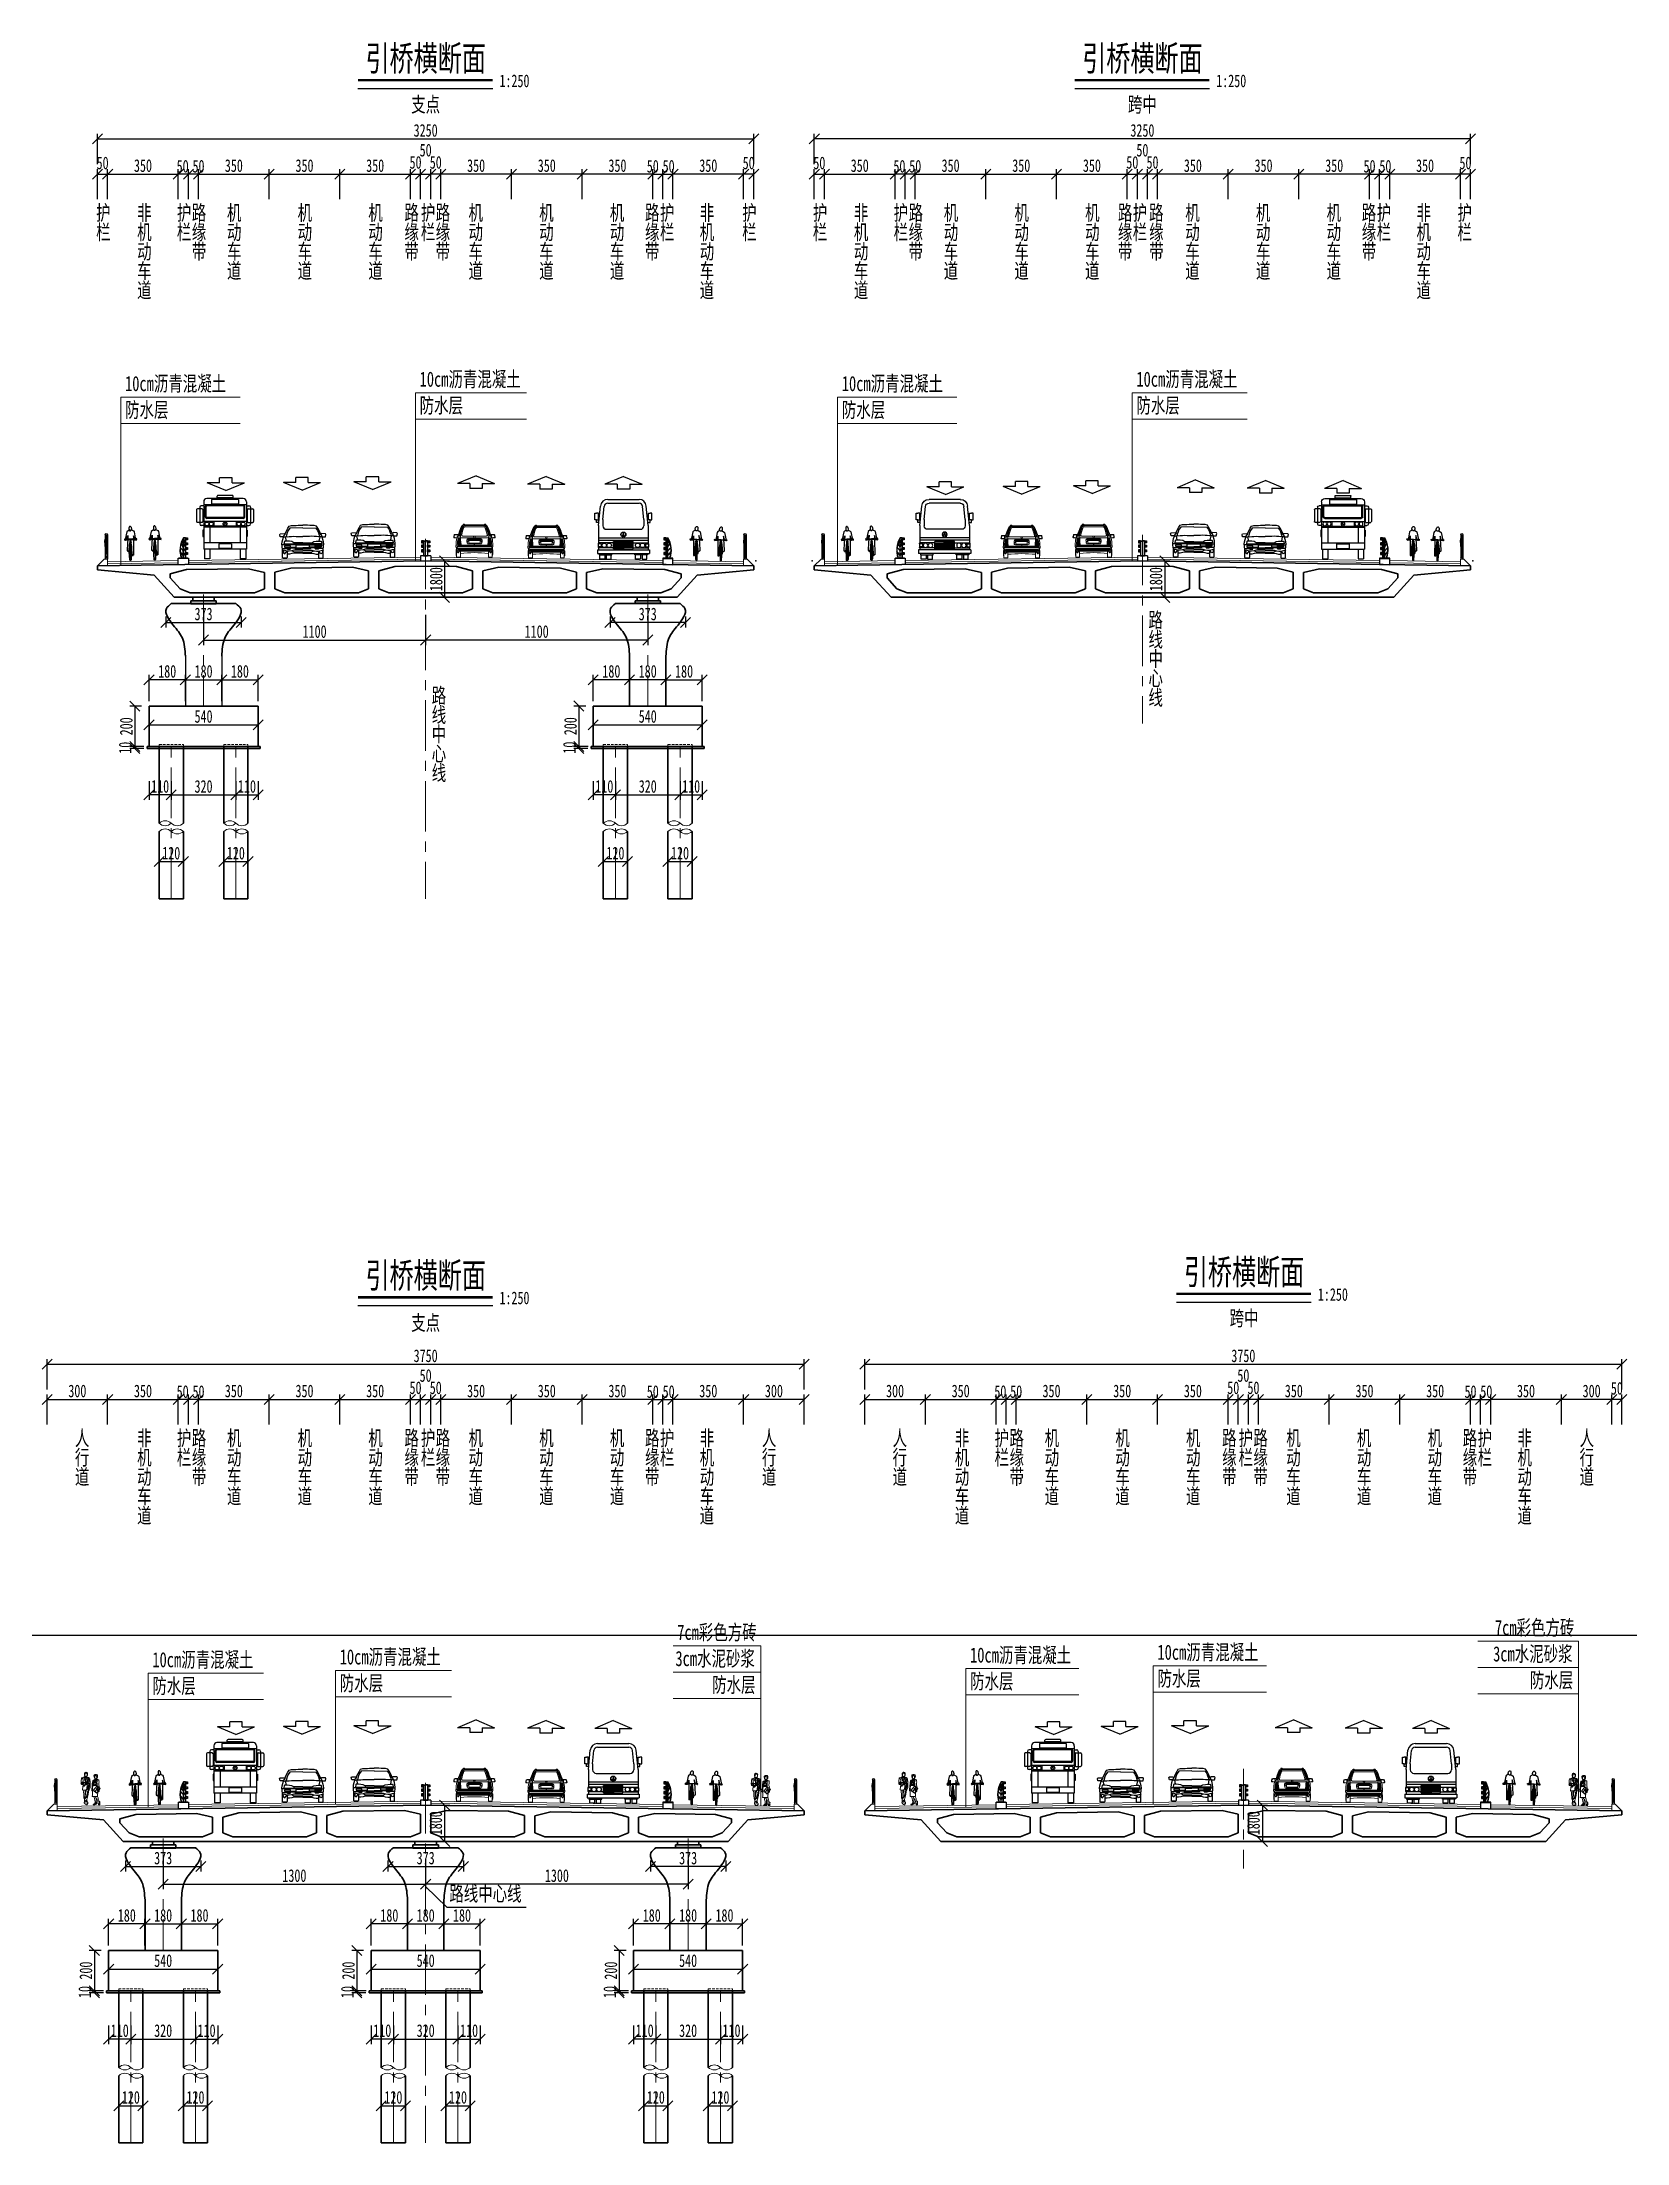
# Model space of a CAD drawing. Extents: x -2611510 to 954358, y -247163 to 181535.
# Drawn here: x 760416 to 838916, y -247163 to -143076 of the extents above; entities that cross this region are included whole.
import ezdxf
from ezdxf.enums import TextEntityAlignment as Align

# ---------------------------------------------------------------- set-up
doc = ezdxf.new("R2010")
doc.units = 0
for name, pattern in [('ACAD_ISO08W100', [36, 24, -3, 6, -3]), ('CENTER', [2, 1.25, -0.25, 0.25, -0.25]), ('CONTINOUS', [0]), ('DASH', [0.35, 0.25, -0.1]), ('HIDDEN', [9.525, 6.35, -3.175])]:
    doc.linetypes.add(name, pattern=pattern)
doc.layers.get('Defpoints').update_dxf_attribs({"color": 8})
for name, color, linetype in [('Dim', 4, 'Continuous'), ('HZ', 2, 'Continuous'), ('PP-COM', 7, 'Continuous'), ('ZD结构物', 60, 'Continuous'), ('地铁', 4, 'Continuous'), ('汽车', 150, 'Continuous'), ('车', 4, 'Continuous'), ('轮廓', 2, 'Continuous')]:
    doc.layers.add(name, color=color, linetype=linetype)
for name, color, linetype, lineweight in [('PEOPLE', 1, 'Continuous', 0), ('中心线', 2, 'CENTER', 15), ('文字', 7, 'Continuous', 15), ('标注', 3, 'Continuous', 18), ('桥塔结构', 4, 'Continuous', 40), ('细线', 6, 'Continuous', 18), ('结构', 1, 'Continuous', 30), ('结构轮廓', 1, 'Continuous', 35), ('虚线', 6, 'HIDDEN', 15)]:
    doc.layers.add(name, color=color, linetype=linetype, lineweight=lineweight)
doc.styles.add('fs', font='仿宋_GB2312.TTF', dxfattribs={"width": 0.7})
doc.styles.get("Standard").update_dxf_attribs({"font": '仿宋_GB2312.TTF', "width": 0.7})
doc.dimstyles.new('250', dxfattribs={"dimscale": 250, "dimtxt": 2.5, "dimasz": 2, "dimexe": 1, "dimexo": 1, "dimgap": 0, "dimtad": 0, "dimdec": 0, "dimrnd": 0.1, "dimzin": 12, "dimdsep": 46, "dimtxsty": 'Standard', "dimblk": 'OBLIQUE', "dimcen": -1, "dimclrd": 4, "dimclre": 256, "dimclrt": 4, "dimadec": 4, "dimazin": 0, "dimtp": 2, "dimtm": 3, "dimtfac": 0.5, "dimtdec": 0, "dimtmove": 2, "dimatfit": 3, "dimldrblk": 'OBLIQUE', "dimfxl": 5, "dimfxlon": 1, "dimtvp": 0.7, "dimtolj": 1, "dimtzin": 12, "dimarcsym": 0})
doc.dimstyles.new('250-1', dxfattribs={"dimscale": 250, "dimtxt": 2.5, "dimasz": 2, "dimexe": 1, "dimexo": 1, "dimgap": 0, "dimtad": 0, "dimdec": 0, "dimlfac": 0.1, "dimrnd": 0.1, "dimzin": 12, "dimdsep": 46, "dimtxsty": 'Standard', "dimblk": 'OBLIQUE', "dimcen": -1, "dimclrd": 4, "dimclre": 256, "dimclrt": 4, "dimadec": 4, "dimazin": 0, "dimtp": 2, "dimtm": 3, "dimtfac": 0.5, "dimtdec": 0, "dimtmove": 2, "dimatfit": 3, "dimldrblk": 'OBLIQUE', "dimfxl": 5, "dimfxlon": 1, "dimtvp": 0.7, "dimtolj": 1, "dimtzin": 12, "dimarcsym": 0})

msp = doc.modelspace()

# ---------------------------------------------------------------- texts
at = {"width": 0.7}
for p in [(779416.3, -144512), (814916.3, -144512), (779416.3, -204807.1), (819951.4, -204637.8)]:
    msp.add_text('引桥横断面', height=1250, dxfattribs=at).set_placement(p, align=Align.CENTER)
for p in [(783071, -145311.5), (818571, -145311.5), (783071, -205606.6), (823606.1, -205437.4)]:
    msp.add_text('1:250', height=625, dxfattribs=at).set_placement(p)
at = {"layer": 'Dim', "char_height": 750, "line_spacing_factor": 0.768, "style": 'fs'}
for s, insert, attachment_point, rotation in [('人\\P行\\P道', (802545.3, -211864.6), 1, 359.999998), ('非\\P机\\P动\\P车\\P道', (805625, -211864.6), 1, 359.999998), ('护\\P栏', (807594.3, -211864.6), 1, 359.999998), ('路\\P缘\\P带', (808335.5, -211864.6), 1, 359.999998), ('机\\P动\\P车\\P道', (810076.6, -211863.5), 1, 359.999998), ('机\\P动\\P车\\P道', (813576.6, -211863.5), 1, 359.999998), ('机\\P动\\P车\\P道', (817076.6, -211863.5), 1, 359.999998), ('路\\P缘\\P带', (818864.6, -211862.4), 1, 359.999998), ('护\\P栏', (819679.3, -211862.4), 1, 359.999998), ('路\\P缘\\P带', (821129.1, -211862.4), 3, 0.000002), ('机\\P动\\P车\\P道', (822756.1, -211863.5), 3, 0.000002), ('机\\P动\\P车\\P道', (826256.1, -211863.5), 3, 0.000002), ('机\\P动\\P车\\P道', (829756.1, -211863.5), 3, 0.000002), ('路\\P缘\\P带', (831497.1, -211864.6), 3, 0.000002), ('护\\P栏', (832238.3, -211864.6), 3, 0.000002), ('非\\P机\\P动\\P车\\P道', (834207.6, -211864.6), 3, 0.000002), ('人\\P行\\P道', (837287.4, -211864.6), 3, 0.000002)]:
    msp.add_mtext(s, dxfattribs=dict(at, insert=insert, attachment_point=attachment_point, rotation=rotation))
at = {"layer": '标注', "color": 7, "style": 'fs', "width": 0.7}
for s, p in [('支点', (779416.3, -146543.7)), ('跨中', (814916.3, -146543.7)), ('支点', (779416.3, -206901.6)), ('跨中', (819951.4, -206669.5))]:
    msp.add_text(s, height=750, rotation=359.999998, dxfattribs=at).set_placement(p, align=Align.CENTER)
for s, rotation, p in [('10cm沥青混凝土', 359.999998, (764527.5, -160372.1)), ('10cm沥青混凝土', 359.999998, (779118.1, -160153.3)), ('10cm沥青混凝土', 359.999998, (800027.5, -160372.1)), ('10cm沥青混凝土', 359.999998, (814618.1, -160153.3)), ('防水层', 359.999998, (764527.5, -161672.1)), ('防水层', 359.999998, (779118.1, -161453.3)), ('防水层', 359.999998, (800027.5, -161672.1)), ('防水层', 359.999998, (814618.1, -161453.3)), ('7cm彩色方砖', 0.000001, (791876.8, -222236.6)), ('7cm彩色方砖', 0.000001, (832376.8, -222005.9)), ('10cm沥青混凝土', 359.999998, (765880.1, -223593.8)), ('10cm沥青混凝土', 359.999998, (775160.5, -223454.6)), ('3cm水泥砂浆', 0.000001, (791786.6, -223536.6)), ('10cm沥青混凝土', 359.999998, (806380.1, -223363.2)), ('10cm沥青混凝土', 359.999998, (815660.5, -223223.9)), ('3cm水泥砂浆', 0.000001, (832286.6, -223305.9)), ('防水层', 359.999998, (815660.5, -224523.9)), ('防水层', 0.000001, (834106.8, -224605.9)), ('防水层', 359.999998, (765880.1, -224893.8)), ('防水层', 359.999998, (775160.5, -224754.6)), ('防水层', 0.000001, (793606.8, -224836.6)), ('防水层', 359.999998, (806380.1, -224663.2))]:
    msp.add_text(s, height=750, rotation=rotation, dxfattribs=at).set_placement(p)
at = {"layer": '标注', "color": 7, "char_height": 750, "line_spacing_factor": 0.768, "style": 'fs'}
for s, insert, attachment_point, rotation in [('护\\P栏', (763094.3, -151157.3), 1, 359.999998), ('非\\P机\\P动\\P车\\P道', (765125, -151157.3), 1, 359.999998), ('护\\P栏', (767094.3, -151157.3), 1, 359.999998), ('路\\P缘\\P带', (767835.5, -151157.3), 1, 359.999998), ('机\\P动\\P车\\P道', (769576.6, -151156.2), 1, 359.999998), ('机\\P动\\P车\\P道', (773076.6, -151156.2), 1, 359.999998), ('机\\P动\\P车\\P道', (776576.6, -151156.2), 1, 359.999998), ('路\\P缘\\P带', (778364.6, -151155.1), 1, 359.999998), ('护\\P栏', (779179.3, -151155.1), 1, 359.999998), ('路\\P缘\\P带', (780629.1, -151155.1), 3, 0.000002), ('机\\P动\\P车\\P道', (782256.1, -151156.2), 3, 0.000002), ('机\\P动\\P车\\P道', (785756.1, -151156.2), 3, 0.000002), ('机\\P动\\P车\\P道', (789256.1, -151156.2), 3, 0.000002), ('路\\P缘\\P带', (790997.1, -151157.3), 3, 0.000002), ('护\\P栏', (791738.3, -151157.3), 3, 0.000002), ('非\\P机\\P动\\P车\\P道', (793707.6, -151157.3), 3, 0.000002), ('护\\P栏', (795094.3, -151157.3), 1, 359.999998), ('护\\P栏', (798594.3, -151157.3), 1, 359.999998), ('非\\P机\\P动\\P车\\P道', (800625, -151157.3), 1, 359.999998), ('护\\P栏', (802594.3, -151157.3), 1, 359.999998), ('路\\P缘\\P带', (803335.5, -151157.3), 1, 359.999998), ('机\\P动\\P车\\P道', (805076.6, -151156.2), 1, 359.999998), ('机\\P动\\P车\\P道', (808576.6, -151156.2), 1, 359.999998), ('机\\P动\\P车\\P道', (812076.6, -151156.2), 1, 359.999998), ('路\\P缘\\P带', (813703.6, -151155.1), 1, 359.999998), ('护\\P栏', (815153.4, -151155.1), 3, 0.000002), ('路\\P缘\\P带', (815968.1, -151155.1), 3, 0.000002), ('机\\P动\\P车\\P道', (817756.1, -151156.2), 3, 0.000002), ('机\\P动\\P车\\P道', (821256.1, -151156.2), 3, 0.000002), ('机\\P动\\P车\\P道', (824756.1, -151156.2), 3, 0.000002), ('路\\P缘\\P带', (826497.1, -151157.3), 3, 0.000002), ('护\\P栏', (827238.3, -151157.3), 3, 0.000002), ('非\\P机\\P动\\P车\\P道', (829207.6, -151157.3), 3, 0.000002), ('护\\P栏', (831238.3, -151157.3), 3, 0.000002), ('路\\P线\\P中\\P心\\P线', (815216.6, -171338.1), 1, 359.999998), ('路\\P线\\P中\\P心\\P线', (779716.8, -175073.8), 1, 359.999998), ('人\\P行\\P道', (762045.3, -211864.6), 1, 359.999998), ('非\\P机\\P动\\P车\\P道', (765125, -211864.6), 1, 359.999998), ('护\\P栏', (767094.3, -211864.6), 1, 359.999998), ('路\\P缘\\P带', (767835.5, -211864.6), 1, 359.999998), ('机\\P动\\P车\\P道', (769576.6, -211863.5), 1, 359.999998), ('机\\P动\\P车\\P道', (773076.6, -211863.5), 1, 359.999998), ('机\\P动\\P车\\P道', (776576.6, -211863.5), 1, 359.999998), ('路\\P缘\\P带', (778364.6, -211862.4), 1, 359.999998), ('护\\P栏', (779179.3, -211862.4), 1, 359.999998), ('路\\P缘\\P带', (780629.1, -211862.4), 3, 0.000002), ('机\\P动\\P车\\P道', (782256.1, -211863.5), 3, 0.000002), ('机\\P动\\P车\\P道', (785756.1, -211863.5), 3, 0.000002), ('机\\P动\\P车\\P道', (789256.1, -211863.5), 3, 0.000002), ('路\\P缘\\P带', (790997.1, -211864.6), 3, 0.000002), ('护\\P栏', (791738.3, -211864.6), 3, 0.000002), ('非\\P机\\P动\\P车\\P道', (793707.6, -211864.6), 3, 0.000002), ('人\\P行\\P道', (796787.4, -211864.6), 3, 0.000002)]:
    msp.add_mtext(s, dxfattribs=dict(at, insert=insert, attachment_point=attachment_point, rotation=rotation))
at = {"layer": '标注', "color": 7, "insert": (780587.2, -234426.6), "char_height": 750, "width": 4133.367, "attachment_point": 1, "rotation": 359.999998, "line_spacing_factor": 0.768, "style": 'fs'}
msp.add_mtext('路线中心线', dxfattribs=at)

# ---------------------------------------------------------------- blocks, each defined once
blk = doc.blocks.new('_Oblique')
at = {"color": 0, "linetype": 'ByBlock', "lineweight": -2}
blk.add_line((-0.5, -0.5), (0.5, 0.5), dxfattribs=at)
blk = doc.blocks.new('*D68')
at = {"layer": 'Defpoints', "color": 0, "transparency": 16777216}
for p in [(838666, -208582), (801166, -212149), (838666, -215949)]:
    blk.add_point(p, dxfattribs=at)
at = {"layer": 'Dim', "lineweight": -2, "transparency": 16777216}
for p, q in [((801166, -209832), (801166, -208332)), ((838666, -209832), (838666, -208332))]:
    blk.add_line(p, q, dxfattribs=at)
at = {"layer": 'Dim', "color": 4, "lineweight": -2, "transparency": 16777216}
blk.add_line((801166, -208582), (838666, -208582), dxfattribs=at)
at = {"layer": 'Dim', "color": 4, "lineweight": -2, "transparency": 16777216, "xscale": 500, "yscale": 500, "zscale": 500, "rotation": 180}
blk.add_blockref('_Oblique', (801166, -208582), dxfattribs=at)
at = {"layer": 'Dim', "color": 4, "lineweight": -2, "transparency": 16777216, "xscale": 500, "yscale": 500, "zscale": 500}
blk.add_blockref('_Oblique', (838666, -208582), dxfattribs=at)
at = {"layer": 'Dim', "color": 4, "transparency": 16777216, "insert": (819916, -208166), "char_height": 625, "attachment_point": 5}
blk.add_mtext('\\A1;3750', dxfattribs=at)
blk = doc.blocks.new('A$C1F375032')
at = {"layer": '车', "ltscale": 1000}
for p, q in [((0, 0), (-2.52, 1.05)), ((-0.84, 1.05), (-2.52, 1.05)), ((-0.84, 1.05), (-0.84, 1.72)), ((-0.84, 1.72), (0.84, 1.72)), ((0, 0), (2.52, 1.05)), ((0.84, 1.05), (0.84, 1.72)), ((0.84, 1.05), (2.52, 1.05))]:
    blk.add_line(p, q, dxfattribs=at)
blk = doc.blocks.new('*D69')
at = {"layer": 'Defpoints', "color": 0, "transparency": 16777216}
for p in [(814922, -168787), (814916, -170587), (816026, -170587)]:
    blk.add_point(p, dxfattribs=at)
at = {"layer": 'Dim', "lineweight": -2, "transparency": 16777216}
for p, q in [((815172, -168787), (816276, -168787)), ((815166, -170587), (816276, -170587))]:
    blk.add_line(p, q, dxfattribs=at)
at = {"layer": 'Dim', "color": 4, "lineweight": -2, "transparency": 16777216}
blk.add_line((816026, -168787), (816026, -170587), dxfattribs=at)
at = {"layer": 'Dim', "color": 4, "lineweight": -2, "transparency": 16777216, "xscale": 500, "yscale": 500, "zscale": 500}
for p, rotation in [((816026, -168787), 90), ((816026, -170587), 270)]:
    blk.add_blockref('_Oblique', p, dxfattribs=dict(at, rotation=rotation))
at = {"layer": 'Dim', "color": 4, "transparency": 16777216, "insert": (815589, -169687), "char_height": 625, "attachment_point": 5, "rotation": 90}
blk.add_mtext('\\A1;1800', dxfattribs=at)
blk = doc.blocks.new('*D70')
at = {"layer": 'Defpoints', "color": 0, "transparency": 16777216}
for p in [(838166, -210325), (838166, -212149), (838666, -212149)]:
    blk.add_point(p, dxfattribs=at)
at = {"layer": 'Dim', "lineweight": -2, "transparency": 16777216}
for p, q in [((838166, -211575), (838166, -210075)), ((838666, -211575), (838666, -210075))]:
    blk.add_line(p, q, dxfattribs=at)
at = {"layer": 'Dim', "color": 4, "lineweight": -2, "transparency": 16777216}
blk.add_line((838666, -210325), (838166, -210325), dxfattribs=at)
at = {"layer": 'Dim', "color": 4, "lineweight": -2, "transparency": 16777216, "xscale": 500, "yscale": 500, "zscale": 500, "rotation": 180}
blk.add_blockref('_Oblique', (838166, -210325), dxfattribs=at)
at = {"layer": 'Dim', "color": 4, "lineweight": -2, "transparency": 16777216, "xscale": 500, "yscale": 500, "zscale": 500}
blk.add_blockref('_Oblique', (838666, -210325), dxfattribs=at)
at = {"layer": 'Dim', "color": 4, "transparency": 16777216, "insert": (838416, -209778), "char_height": 625, "attachment_point": 5}
blk.add_mtext('\\A1;50', dxfattribs=at)
blk = doc.blocks.new('*D71')
at = {"layer": 'Defpoints', "color": 0, "transparency": 16777216}
for p in [(803166, -149618), (803166, -151441), (803666, -151441)]:
    blk.add_point(p, dxfattribs=at)
at = {"layer": 'Dim', "lineweight": -2, "transparency": 16777216}
for p, q in [((803166, -150868), (803166, -149368)), ((803666, -150868), (803666, -149368))]:
    blk.add_line(p, q, dxfattribs=at)
at = {"layer": 'Dim', "color": 4, "lineweight": -2, "transparency": 16777216}
blk.add_line((803666, -149618), (803166, -149618), dxfattribs=at)
at = {"layer": 'Dim', "color": 4, "lineweight": -2, "transparency": 16777216, "xscale": 500, "yscale": 500, "zscale": 500, "rotation": 180}
blk.add_blockref('_Oblique', (803166, -149618), dxfattribs=at)
at = {"layer": 'Dim', "color": 4, "lineweight": -2, "transparency": 16777216, "xscale": 500, "yscale": 500, "zscale": 500}
blk.add_blockref('_Oblique', (803666, -149618), dxfattribs=at)
at = {"layer": 'Dim', "color": 4, "transparency": 16777216, "insert": (803666, -149233), "char_height": 625, "attachment_point": 5}
blk.add_mtext('\\A1;50', dxfattribs=at)
blk = doc.blocks.new('CAMRY-F')
at = {"color": 150}
for p, q in [((-0.718, 0.751), (-0.754, 0.941)), ((0.747, 0.751), (0.783, 0.941))]:
    blk.add_line(p, q, dxfattribs=at)
for points in [[(0.015, 0.347), (-0.386, 0.352), (-0.482, 0.317), (-0.591, 0.308), (-0.687, 0.304), (-0.797, 0.33), (-0.893, 0.352), (-0.91, 0.531), (-0.914, 0.618), (-0.901, 0.723), (-0.879, 0.827), (-0.849, 0.924), (-0.858, 0.941), (-0.988, 0.945), (-1.015, 1.05), (-0.993, 1.076), (-0.818, 1.085), (-0.788, 1.024), (-0.753, 1.12), (-0.705, 1.225), (-0.648, 1.325), (-0.596, 1.421), (-0.491, 1.443), (-0.386, 1.447), (-0.29, 1.452), (-0.194, 1.46), (-0.094, 1.465), (0.014, 1.465)], [(-0.859, 0.939), (-0.859, 0.956), (-0.827, 0.964), (-0.812, 1.021), (-0.788, 1.024)], [(-0.859, 0.939), (-0.817, 0.936), (-0.775, 0.944), (-0.731, 0.954)], [(0.014, 1.349), (-0.568, 1.331), (-0.644, 1.221), (-0.684, 1.117), (-0.716, 1.021), (-0.731, 0.951), (-0.688, 0.944), (-0.588, 0.951), (-0.489, 0.959), (-0.385, 0.964), (-0.284, 0.961), (0.014, 0.961)], [(0.013, 0.347), (0.415, 0.352), (0.511, 0.317), (0.62, 0.308), (0.716, 0.304), (0.825, 0.33), (0.921, 0.352), (0.939, 0.531), (0.943, 0.618), (0.93, 0.723), (0.908, 0.827), (0.878, 0.924), (0.886, 0.941), (1.017, 0.945), (1.043, 1.05), (1.021, 1.076), (0.847, 1.085), (0.817, 1.024), (0.782, 1.12), (0.734, 1.225), (0.677, 1.325), (0.624, 1.421), (0.52, 1.443), (0.415, 1.447), (0.319, 1.452), (0.223, 1.46), (0.123, 1.465), (0.014, 1.465)], [(0.014, 1.349), (0.596, 1.331), (0.673, 1.221), (0.712, 1.117), (0.745, 1.021), (0.759, 0.951), (0.717, 0.944), (0.616, 0.951), (0.517, 0.959), (0.414, 0.964), (0.313, 0.961), (0.014, 0.961)], [(0.888, 0.939), (0.846, 0.936), (0.804, 0.944), (0.759, 0.954)], [(0.888, 0.939), (0.888, 0.956), (0.856, 0.964), (0.841, 1.021), (0.817, 1.024)], [(0.014, 0.589), (-0.911, 0.589)], [(-0.899, 0.422), (-0.692, 0.426), (-0.714, 0.456), (0.014, 0.456)], [(-0.687, 0.304), (-0.687, 0.02), (-0.714, -0.002), (-0.866, -0.002), (-0.893, 0.016), (-0.893, 0.352)], [(-0.893, 0.352), (-0.853, 0.299), (-0.849, 0.221), (-0.792, 0.19), (-0.692, 0.304)], [(-0.386, 0.679), (-0.476, 0.727), (-0.583, 0.744), (-0.686, 0.749), (-0.783, 0.749), (-0.808, 0.739), (-0.824, 0.624), (-0.386, 0.624)], [(-0.692, 0.426), (-0.671, 0.4), (-0.53, 0.399), (-0.576, 0.456)], [(0.014, 0.222), (-0.39, 0.212), (-0.478, 0.195), (-0.583, 0.173), (-0.687, 0.169)], [(-0.533, 0.479), (-0.279, 0.479), (-0.279, 0.579), (0.014, 0.579)], [(0.014, 0.264), (-0.382, 0.269), (-0.469, 0.317)], [(0.014, 0.679), (-0.386, 0.679), (-0.386, 0.624), (0.014, 0.624)], [(-0.35, 0.456), (-0.312, 0.409), (0.014, 0.409)], [(0.014, 0.679), (0.415, 0.679), (0.415, 0.624), (0.014, 0.624)], [(0.014, 0.589), (0.94, 0.589)], [(0.562, 0.479), (0.307, 0.479), (0.307, 0.579), (0.014, 0.579)], [(0.378, 0.456), (0.341, 0.409), (0.014, 0.409)], [(0.928, 0.422), (0.72, 0.426), (0.742, 0.456), (0.014, 0.456)], [(0.014, 0.264), (0.411, 0.269), (0.498, 0.317)], [(0.014, 0.222), (0.419, 0.212), (0.507, 0.195), (0.612, 0.173), (0.716, 0.169)], [(0.415, 0.679), (0.505, 0.727), (0.612, 0.744), (0.715, 0.749), (0.812, 0.749), (0.837, 0.739), (0.852, 0.624), (0.414, 0.624)], [(0.72, 0.426), (0.7, 0.4), (0.559, 0.399), (0.605, 0.456)], [(0.716, 0.304), (0.716, 0.02), (0.742, -0.002), (0.895, -0.002), (0.921, 0.016), (0.921, 0.352)], [(0.921, 0.352), (0.882, 0.299), (0.878, 0.221), (0.821, 0.19), (0.72, 0.304)]]:
    blk.add_lwpolyline(points, dxfattribs=at)
for points in [[(-0.796, 0.479), (-0.533, 0.479), (-0.533, 0.547), (-0.796, 0.547)], [(0.825, 0.479), (0.562, 0.479), (0.562, 0.547), (0.825, 0.547)]]:
    blk.add_lwpolyline(points, close=True, dxfattribs=at)
blk = doc.blocks.new('34')
at = {"layer": 'HZ', "color": 7}
for p, q in [((1700.69, 34.92), (1700.69, 27.07)), ((1707.23, 35.44), (1701.21, 35.44)), ((1706.44, 35.31), (1701.99, 35.31)), ((1701.99, 35.31), (1701.99, 34.52)), ((1702.91, 35.44), (1702.91, 35.83)), ((1705.53, 35.57), (1702.91, 35.57)), ((1705.4, 35.96), (1703.04, 35.96)), ((1705.53, 35.44), (1705.53, 35.83)), ((1706.44, 35.31), (1706.44, 34.52)), ((1707.75, 34.92), (1707.75, 27.07)), ((1699.51, 33.61), (1699.51, 31.66)), ((1700.42, 33.74), (1699.64, 33.74)), ((1700.42, 31.51), (1699.64, 31.51)), ((1700.03, 34), (1700.03, 31.25)), ((1700.69, 34.26), (1700.29, 34.26)), ((1700.56, 33.61), (1700.56, 31.65)), ((1707.75, 34.39), (1700.69, 34.39)), ((1707.75, 31.65), (1700.69, 31.65)), ((1700.95, 32.43), (1700.95, 34.13)), ((1701.08, 32.43), (1701.08, 34.13)), ((1707.23, 34.26), (1701.21, 34.26)), ((1707.23, 32.3), (1701.21, 32.3)), ((1707.23, 32.17), (1701.21, 32.17)), ((1706.44, 34.52), (1701.99, 34.52)), ((1702.39, 31.65), (1702.39, 30.86)), ((1704.22, 31.26), (1703.95, 31.1)), ((1704.22, 31.26), (1704.22, 31.58)), ((1704.49, 31.1), (1704.22, 31.26)), ((1706.05, 31.65), (1706.05, 30.86)), ((1707.36, 32.43), (1707.36, 34.13)), ((1707.49, 32.43), (1707.49, 34.13)), ((1707.75, 34.26), (1708.15, 34.26)), ((1707.88, 33.61), (1707.88, 31.65)), ((1708.01, 33.74), (1708.8, 33.74)), ((1708.01, 31.51), (1708.8, 31.51)), ((1708.41, 34), (1708.41, 31.25)), ((1708.93, 33.61), (1708.93, 31.66)), ((1700.69, 30.99), (1700.29, 30.99)), ((1700.69, 30.21), (1700.56, 30.21)), ((1700.56, 30.21), (1700.56, 29.16)), ((1700.56, 29.68), (1700.69, 29.68)), ((1700.56, 29.16), (1700.69, 29.16)), ((1707.75, 30.86), (1700.69, 30.86)), ((1707.75, 30.73), (1700.69, 30.73)), ((1707.75, 28.11), (1700.69, 28.11)), ((1701.73, 30.73), (1701.73, 28.11)), ((1703.17, 27.98), (1703.17, 27.2)), ((1705.27, 27.98), (1703.17, 27.98)), ((1705.27, 27.98), (1705.27, 27.2)), ((1706.71, 30.73), (1706.71, 28.11)), ((1707.75, 30.99), (1708.15, 30.99)), ((1707.75, 30.21), (1707.88, 30.21)), ((1707.88, 29.68), (1707.75, 29.68)), ((1707.88, 29.16), (1707.75, 29.16)), ((1707.88, 30.21), (1707.88, 29.16)), ((1707.75, 27.07), (1700.69, 27.07)), ((1700.82, 27.07), (1700.82, 25.49)), ((1701.73, 25.49), (1700.82, 25.49)), ((1701.73, 27.07), (1701.73, 25.49)), ((1705.27, 27.2), (1703.17, 27.2)), ((1706.71, 27.07), (1706.71, 25.49)), ((1707.62, 25.49), (1706.71, 25.49)), ((1707.62, 27.07), (1707.62, 25.49))]:
    blk.add_line(p, q, dxfattribs=at)
for centre, radius in [((1701.23, 31.25), 0.314), ((1701.94, 31.25), 0.314), ((1704.22, 31.26), 0.317), ((1706.5, 31.25), 0.314), ((1707.21, 31.25), 0.314)]:
    blk.add_circle(centre, radius, dxfattribs=at)
for centre, radius, start, end in [((1701.21, 34.92), 0.523, 90, 180), ((1703.04, 35.83), 0.131, 90, 180), ((1705.4, 35.83), 0.131, 0, 90), ((1707.23, 34.92), 0.523, 0, 90), ((1699.64, 33.61), 0.131, 90, 180), ((1699.64, 31.65), 0.131, 180, 270), ((1700.29, 34), 0.262, 90, 180), ((1700.29, 31.25), 0.262, 180, 270), ((1700.42, 33.61), 0.131, 0, 90), ((1700.42, 31.65), 0.131, 270, 0), ((1701.21, 34.13), 0.262, 90, 180), ((1701.21, 32.43), 0.262, 180, 270), ((1701.21, 34.13), 0.131, 90, 180), ((1701.21, 32.43), 0.131, 180, 270), ((1707.23, 34.13), 0.262, 0, 90), ((1707.23, 34.13), 0.131, 0, 90), ((1707.23, 32.43), 0.262, 270, 0), ((1707.23, 32.43), 0.131, 270, 0), ((1708.01, 33.61), 0.131, 90, 180), ((1708.01, 31.65), 0.131, 180, 270), ((1708.15, 34), 0.262, 0, 90), ((1708.15, 31.25), 0.262, 270, 0), ((1708.8, 33.61), 0.131, 0, 90), ((1708.8, 31.65), 0.131, 270, 0)]:
    blk.add_arc(centre, radius, start, end, dxfattribs=at)
blk = doc.blocks.new('小车')
at = {"layer": '标注', "color": 150}
for p, q in [((-0.517, 1.196), (-0.534, 1.237)), ((-0.486, 1.289), (-0.489, 1.252)), ((-0.486, 1.289), (-0.454, 1.289)), ((-0.443, 1.281), (-0.451, 1.231)), ((-0.451, 1.231), (0, 1.231)), ((0, 1.258), (0.447, 1.258)), ((0, 1.231), (0, 1.231)), ((0.443, 1.281), (0.451, 1.231)), ((0.486, 1.289), (0.455, 1.289)), ((0.487, 1.289), (0.489, 1.252)), ((0.517, 1.196), (0.534, 1.237)), ((-0.926, 0.7), (-0.925, 0.73)), ((-0.717, 0.827), (-0.838, 0.828)), ((-0.79, 0.816), (-0.838, 0.816)), ((-0.82, 0.343), (0, 0.343)), ((-0.818, -0.073), (-0.818, 0.122)), ((-0.802, -0.17), (-0.801, 0.175)), ((-0.774, 0.108), (-0.78, 0.101)), ((-0.774, 0.108), (-0.776, 0.106)), ((-0.774, 0.108), (-0.774, 0.108)), ((-0.763, 0.392), (-0.602, 0.391)), ((-0.762, 0.485), (-0.613, 0.485)), ((-0.757, 0.531), (-0.616, 0.531)), ((-0.75, 0.575), (-0.618, 0.575)), ((-0.74, 0.623), (-0.622, 0.623)), ((-0.735, 0.752), (-0.668, 0.752)), ((-0.624, 0.653), (-0.732, 0.653)), ((0, 0.213), (-0.717, 0.213)), ((0, 0.142), (-0.677, 0.142)), ((-0.624, 0.08), (-0.624, -0.166)), ((0, 0.76), (-0.539, 0.76)), ((-0.003, 0.297), (0.752, 0.297)), ((-0.003, 0.106), (0.678, 0.106)), ((0.539, 0.76), (0, 0.76)), ((0.82, 0.343), (0, 0.343)), ((0, 0.213), (0.718, 0.213)), ((0, 0.142), (0.677, 0.142)), ((0.764, 0.435), (0.608, 0.435)), ((0.762, 0.485), (0.613, 0.485)), ((0.758, 0.531), (0.616, 0.531)), ((0.751, 0.575), (0.619, 0.575)), ((0.74, 0.623), (0.623, 0.623)), ((0.625, 0.08), (0.625, -0.166)), ((0.735, 0.752), (0.668, 0.752)), ((0.717, 0.827), (0.838, 0.828)), ((0.774, 0.108), (0.777, 0.106)), ((0.774, 0.108), (0.774, 0.108)), ((0.79, 0.816), (0.838, 0.816)), ((0.802, -0.17), (0.802, 0.175)), ((0.819, -0.073), (0.819, 0.122)), ((0.926, 0.7), (0.925, 0.73)), ((-0.635, -0.182), (-0.787, -0.182)), ((0.636, -0.182), (0.787, -0.182))]:
    blk.add_line(p, q, dxfattribs=at)
for points in [[(-0.452, 1.231, 0.172866), (-0.471, 1.221, 0.047073), (-0.54, 1.071, 0.079972), (-0.621, 0.759, 0.011505), (-0.624, 0.68), (-0.765, 0.68, 0.145591), (-0.789, 0.673, 0.061623), (-0.82, 0.343, 0.061623)], [(-0.543, 1.146), (-0.555, 1.166), (-0.574, 1.204, 0.063342), (-0.735, 0.751, 0.063342)], [(0.82, 0.343, 0.061623), (0.789, 0.673, 0.145591), (0.765, 0.68), (0.624, 0.68, 0.011505), (0.622, 0.759, 0.079972), (0.54, 1.071, 0.047073), (0.471, 1.221, -0.116952), (0.489, 1.252, -0.181877), (0.574, 1.204), (0.555, 1.166), (0.544, 1.146)], [(0.735, 0.751, 0.063342), (0.574, 1.204, 0.063342)], [(0.741, 0.012, 0.343237), (0.662, 0.08), (0, 0.08), (-0.662, 0.08), (-0.724, 0.01, -0.537894), (-0.74, 0.013, -0.109459), (-0.812, 0.246, -0.241867), (-0.827, 0.331, -0.331193), (-0.814, 0.346, -0.075367), (-0.793, 0.351), (0, 0.351), (0.793, 0.351, -0.075367), (0.814, 0.346, -0.331193), (0.827, 0.331, -0.241867), (0.812, 0.246, -0.109459), (0.74, 0.013, -0.537894), (0.724, 0.01), (0.662, 0.08)], [(-0.779, 0.275, -0.118814), (-0.74, 0.284), (0, 0.284), (0.741, 0.284, -0.118814), (0.779, 0.275, -0.156607), (0.75, 0.152, 0.178906), (0.707, 0.169), (0, 0.169), (-0.707, 0.169, 0.178906), (-0.75, 0.152, -0.156607), (-0.779, 0.275, -0.35687), (-0.751, 0.297), (0.003, 0.297)], [(0.003, 0.106), (-0.678, 0.106, 0.143263), (-0.717, 0.095)], [(0.625, -0.018, 0.018849), (0, 0.014, 0.018849), (-0.624, -0.018, 0.018849)], [(-0.33, 0.444), (-0.28, 0.576, -0.327516), (-0.259, 0.589), (0, 0.589), (0.259, 0.589, -0.327516), (0.28, 0.576), (0.33, 0.444)], [(0.602, 0.391), (0.763, 0.392, 0.07958), (0.732, 0.653), (0.625, 0.653)]]:
    blk.add_lwpolyline(points, format="xyb", dxfattribs=at)
for points in [[(0, 1.258), (-0.447, 1.258)], [(0.424, 1.178), (0, 1.178), (-0.424, 1.178)], [(0.451, 1.231), (0, 1.231)], [(-0.764, 0.435), (-0.607, 0.435)], [(0.006, 0.68), (-0.624, 0.68)], [(-0.332, 0.605), (0, 0.605), (0.332, 0.605)], [(-0.324, 0.619), (0, 0.619), (0.324, 0.619)], [(-0.006, 0.68), (0.624, 0.68)]]:
    blk.add_lwpolyline(points, dxfattribs=at)
blk.add_lwpolyline([(-0.33, 0.444, -0.069548), (-0.341, 0.577, -0.383803), (-0.277, 0.641), (0, 0.641), (0.277, 0.641, -0.383803), (0.342, 0.577, -0.069548), (0.331, 0.444, -0.366402), (0.283, 0.404), (0, 0.404), (-0.283, 0.404, -0.366402)], format="xyb", close=True, dxfattribs=at)
blk.add_lwpolyline([(0.254, 0.56), (0, 0.56), (-0.254, 0.56), (-0.254, 0.44), (0, 0.44), (0.254, 0.44)], close=True, dxfattribs=at)
for centre, radius in [((0.001, 0.72), 0.0355), ((-0.005, 0.373), 0.00548)]:
    blk.add_circle(centre, radius, dxfattribs=at)
for centre, radius, start, end in [((0.968, 0.428), 1.694, 154.14146, 169.00562), ((0.724, 0.525), 1.41, 151.59818, 170.75513), ((-0.469, 1.115), 0.138, 98.45258, 139.68504), ((0.826, 0.573), 1.416, 156.13205, 170.91528), ((-0.49, 1.264), 0.0223, 139.4552, 173.20188), ((-0.482, 1.264), 0.0298, 173.20188, 212.22354), ((-0.486, 1.261), 0.0276, 112.49063, 139.4552), ((-0.483, 1.256), 0.0331, 94.23428, 112.49063), ((-0.545, 1.199), 0.077, 16.77715, 43.45938), ((-0.484, 1.268), 0.0213, 51.47848, 94.23428), ((-0.495, 1.254), 0.0389, 34.57054, 51.47848), ((-0.416, 1.123), 0.0571, 95.81379, 156.13205), ((-0.746, 1.27), 0.283, 350.71649, 1.22274), ((-0.454, 1.277), 0.0117, 18.05417, 90), ((0.416, 1.123), 0.0571, 23.86795, 84.18621), ((0.455, 1.277), 0.0117, 90, 161.94583), ((0.447, 1.199), 0.0322, 42.42122, 81.65142), ((0.496, 1.254), 0.0389, 128.52152, 145.42946), ((0.746, 1.27), 0.283, 178.77726, 189.28351), ((-0.826, 0.573), 1.416, 9.08472, 23.86795), ((0.485, 1.268), 0.0213, 85.76572, 128.52152), ((0.484, 1.256), 0.0331, 67.50937, 85.76572), ((0.486, 1.261), 0.0276, 40.5448, 67.50937), ((0.49, 1.264), 0.0223, 6.79812, 40.5448), ((0.482, 1.264), 0.0298, 327.77646, 6.79812), ((-0.723, 0.525), 1.41, 9.24487, 28.40182), ((-0.967, 0.428), 1.694, 10.99438, 25.85854), ((-0.902, 0.705), 0.0248, 191.31759, 232.6477), ((-0.64, 0.706), 0.285, 160.22337, 175.13141), ((-0.881, 0.763), 0.0857, 245.30706, 268.13386), ((-0.883, 0.715), 0.0267, 158.60112, 230.23749), ((-0.887, 0.799), 0.0221, 107.05328, 169.1728), ((-0.521, 0.659), 0.393, 160.53139, 170.40257), ((-0.87, 0.751), 0.0645, 241.93784, 269.43866), ((-0.839, 0.641), 0.187, 89.78944, 107.05328), ((-0.867, 0.787), 0.025, 101.42302, 172.23563), ((-0.776, 2.219), 1.546, 265.98391, 269.50915), ((-0.449, -1.834), 2.678, 98.34632, 99.08467), ((-0.834, 0.951), 0.267, 261.99226, 269.01428), ((-0.836, 1.036), 0.352, 269.64519, 278.19522), ((-0.748, 0.111), 0.0709, 138.39662, 170.88292), ((-0.784, 0.799), 0.0178, 1.52875, 115.4928), ((-0.638, 0.623), 0.161, 127.00433, 160.44647), ((-0.715, 0.06), 0.0767, 104.06684, 141.14776), ((-0.717, 0.128), 0.0849, 90, 126.62338), ((-2.582, 0.751), 1.816, 359.08395, 1.52875), ((0.069, 0.425), 0.833, 164.11569, 182.31584), ((-0.658, -0.004), 0.084, 92.69398, 168.47051), ((-0.677, -0.091), 0.233, 90, 104.06684), ((2.029, 0.742), 2.654, 181.33713, 189.63934), ((-0.539, 0.793), 0.0327, 173.43936, 270), ((0.539, 0.793), 0.0327, 270, 6.56064), ((-2.029, 0.742), 2.654, 350.36066, 358.66287), ((0.677, -0.091), 0.233, 75.93316, 90), ((0.678, 0.033), 0.0737, 57.38844, 90), ((0.718, 0.128), 0.0849, 53.37662, 90), ((0.715, 0.06), 0.0767, 38.85224, 75.93316), ((0.638, 0.623), 0.161, 19.55353, 52.99567), ((0.752, 0.269), 0.0282, 11.4402, 90), ((2.582, 0.751), 1.816, 178.47125, 180.91605), ((0.784, 0.799), 0.0178, 64.5072, 178.47125), ((0.836, 1.036), 0.352, 261.80478, 270.35481), ((0.776, 2.219), 1.546, 270.49085, 274.01609), ((0.749, 0.111), 0.0709, 9.11708, 41.60338), ((0.839, 0.641), 0.187, 72.94672, 90.21056), ((0.45, -1.834), 2.678, 80.91533, 81.65368), ((0.834, 0.951), 0.267, 270.98572, 278.00774), ((0.87, 0.751), 0.0645, 270.56134, 298.06216), ((0.867, 0.787), 0.025, 7.76437, 78.57698), ((0.881, 0.763), 0.0857, 271.86614, 294.69294), ((0.521, 0.659), 0.393, 9.59743, 19.46861), ((0.887, 0.799), 0.0221, 10.8272, 72.94672), ((0.884, 0.715), 0.0267, 309.76251, 21.39888), ((0.64, 0.706), 0.285, 4.86859, 19.77663), ((0.902, 0.705), 0.0248, 307.3523, 348.68241), ((-0.725, -0.056), 0.0947, 190.72534, 215.53027), ((-0.787, -0.167), 0.0149, 189.48477, 270), ((-0.641, -0.166), 0.0171, 290.69395, 0), ((0.642, -0.166), 0.0171, 180, 249.30605), ((0.787, -0.167), 0.0149, 270, 350.51523), ((0.726, -0.056), 0.0947, 324.46973, 349.27466)]:
    blk.add_arc(centre, radius, start, end, dxfattribs=at)
blk = doc.blocks.new('hghgh')
at = {"color": 7, "linetype": 'Continuous'}
for p, q in [((3036.42, 66.23), (3036.42, 67.86)), ((3036.42, 67.86), (3036.85, 67.86)), ((3037.28, 67.86), (3036.85, 67.86)), ((3037.28, 66.23), (3037.28, 67.86)), ((3037.32, 64.82), (3037.79, 69.63)), ((3038.37, 66.27), (3038.69, 69.55)), ((3039.59, 71.26), (3047.35, 71.26)), ((3039.59, 70.36), (3047.35, 70.36)), ((3048.56, 66.27), (3048.24, 69.55)), ((3049.61, 64.82), (3049.14, 69.63)), ((3049.65, 66.23), (3049.65, 67.86)), ((3049.65, 67.86), (3050.09, 67.86)), ((3050.52, 67.86), (3050.09, 67.86)), ((3050.52, 66.23), (3050.52, 67.86)), ((3036.85, 66.23), (3036.42, 66.23)), ((3036.85, 66.23), (3037.28, 66.23)), ((3036.85, 65.58), (3036.85, 66.23)), ((3037.4, 65.58), (3036.85, 65.58)), ((3037.32, 64.82), (3037.32, 60.48)), ((3039.27, 63.87), (3047.66, 63.87)), ((3049.54, 65.58), (3050.09, 65.58)), ((3049.61, 64.82), (3049.61, 60.48)), ((3050.09, 66.23), (3049.65, 66.23)), ((3050.09, 65.58), (3050.09, 66.23)), ((3050.09, 66.23), (3050.52, 66.23)), ((3037.02, 58.75), (3049.92, 58.75)), ((3037.02, 58.75), (3037.02, 57.84)), ((3037.02, 57.84), (3049.92, 57.84)), ((3037.2, 60.31), (3037.2, 59.47)), ((3037.32, 61.76), (3049.61, 61.76)), ((3037.32, 61.16), (3049.61, 61.16)), ((3037.32, 59.3), (3037.32, 58.75)), ((3037.46, 57.84), (3037.46, 57.51)), ((3037.46, 57.51), (3040.62, 57.51)), ((3037.65, 56.51), (3037.65, 57.51)), ((3037.96, 60.25), (3037.96, 59.53)), ((3038.08, 60.25), (3038.08, 59.53)), ((3038.84, 57.51), (3038.84, 56.51)), ((3039.24, 57.51), (3039.24, 56.51)), ((3040.44, 56.51), (3040.44, 57.51)), ((3040.62, 57.51), (3040.62, 57.84)), ((3041.06, 60.86), (3045.88, 60.86)), ((3041.06, 60.55), (3043.35, 60.55)), ((3041.06, 60.25), (3043.35, 60.25)), ((3041.06, 59.95), (3043.35, 59.95)), ((3041.06, 59.65), (3043.35, 59.65)), ((3041.06, 59.35), (3043.35, 59.35)), ((3041.06, 59.05), (3045.88, 59.05)), ((3045.88, 60.55), (3043.59, 60.55)), ((3045.88, 60.25), (3043.59, 60.25)), ((3045.88, 59.95), (3043.59, 59.95)), ((3045.88, 59.65), (3043.59, 59.65)), ((3045.88, 59.35), (3043.59, 59.35)), ((3046.31, 57.51), (3046.31, 57.84)), ((3049.48, 57.51), (3046.31, 57.51)), ((3046.5, 56.51), (3046.5, 57.51)), ((3047.7, 57.51), (3047.7, 56.51)), ((3048.09, 57.51), (3048.09, 56.51)), ((3048.85, 60.25), (3048.85, 59.53)), ((3048.97, 60.25), (3048.97, 59.53)), ((3049.29, 56.51), (3049.29, 57.51)), ((3049.48, 57.84), (3049.48, 57.51)), ((3049.61, 59.3), (3049.61, 58.75)), ((3049.73, 60.31), (3049.73, 59.47)), ((3049.92, 58.75), (3049.92, 57.84)), ((3038.84, 56.51), (3037.65, 56.51)), ((3039.24, 56.51), (3040.44, 56.51)), ((3047.7, 56.51), (3046.5, 56.51)), ((3048.09, 56.51), (3049.29, 56.51))]:
    blk.add_line(p, q, dxfattribs=at)
at = {"color": 7}
for p, q in [((3038.37, 66.27), (3038.37, 64.77)), ((3048.56, 66.27), (3048.56, 64.77)), ((3038.08, 60.25), (3037.2, 60.25)), ((3038.08, 59.53), (3037.2, 59.53)), ((3041.06, 60.49), (3037.38, 60.49)), ((3041.06, 59.29), (3037.38, 59.29)), ((3041.06, 59.05), (3041.06, 60.86)), ((3043.35, 59.05), (3043.35, 60.86)), ((3043.59, 59.05), (3043.59, 60.86)), ((3043.59, 59.05), (3043.59, 60.86)), ((3045.88, 59.05), (3045.88, 60.86)), ((3045.88, 60.49), (3049.55, 60.49)), ((3045.88, 59.29), (3049.55, 59.29)), ((3048.85, 60.25), (3049.73, 60.25)), ((3048.85, 59.53), (3049.73, 59.53))]:
    blk.add_line(p, q, dxfattribs=at)
blk.add_lwpolyline([(3043.47, 62.52), (3043.86, 62.19), (3043.51, 62.6), (3043.47, 63.14), (3043.42, 62.6), (3043.07, 62.19)], close=True, dxfattribs=at)
for centre, radius in [((3043.47, 62.58), 0.619), ((3043.47, 62.58), 0.559), ((3038.73, 59.89), 0.559), ((3039.94, 59.89), 0.559), ((3046.99, 59.89), 0.559), ((3048.2, 59.89), 0.559)]:
    blk.add_circle(centre, radius, dxfattribs=at)
at = {"color": 7, "linetype": 'Continuous'}
for centre, radius, start, end in [((3039.59, 69.46), 1.81, 89.9254, 174.4139), ((3039.59, 69.46), 0.903, 89.9254, 174.4139), ((3047.35, 69.46), 1.81, 5.5861, 90), ((3047.35, 69.46), 0.903, 5.5861, 90)]:
    blk.add_arc(centre, radius, start, end, dxfattribs=at)
at = {"color": 7}
for centre, radius, start, end in [((3039.27, 64.77), 0.903, 180, 270), ((3047.66, 64.77), 0.903, 270, 0), ((3037.38, 60.31), 0.181, 90, 180), ((3037.38, 59.47), 0.181, 180, 270), ((3049.55, 60.31), 0.181, 0, 90), ((3049.55, 59.47), 0.181, 270, 0)]:
    blk.add_arc(centre, radius, start, end, dxfattribs=at)
blk = doc.blocks.new('*D72')
at = {"layer": 'Defpoints', "color": 0, "transparency": 16777216}
for p in [(814166, -149618), (810666, -151441), (814166, -151441)]:
    blk.add_point(p, dxfattribs=at)
at = {"layer": 'Dim', "lineweight": -2, "transparency": 16777216}
for p, q in [((810666, -150868), (810666, -149368)), ((814166, -150868), (814166, -149368))]:
    blk.add_line(p, q, dxfattribs=at)
at = {"layer": 'Dim', "color": 4, "lineweight": -2, "transparency": 16777216}
blk.add_line((810666, -149618), (814166, -149618), dxfattribs=at)
at = {"layer": 'Dim', "color": 4, "lineweight": -2, "transparency": 16777216, "xscale": 500, "yscale": 500, "zscale": 500, "rotation": 180}
blk.add_blockref('_Oblique', (810666, -149618), dxfattribs=at)
at = {"layer": 'Dim', "color": 4, "lineweight": -2, "transparency": 16777216, "xscale": 500, "yscale": 500, "zscale": 500}
blk.add_blockref('_Oblique', (814166, -149618), dxfattribs=at)
at = {"layer": 'Dim', "color": 4, "transparency": 16777216, "insert": (812416, -149202), "char_height": 625, "attachment_point": 5}
blk.add_mtext('\\A1;350', dxfattribs=at)
blk = doc.blocks.new('*D73')
at = {"layer": 'Defpoints', "color": 0, "transparency": 16777216}
for p in [(810666, -149618), (807166, -151441), (810666, -151441)]:
    blk.add_point(p, dxfattribs=at)
at = {"layer": 'Dim', "lineweight": -2, "transparency": 16777216}
for p, q in [((807166, -150868), (807166, -149368)), ((810666, -150868), (810666, -149368))]:
    blk.add_line(p, q, dxfattribs=at)
at = {"layer": 'Dim', "color": 4, "lineweight": -2, "transparency": 16777216}
blk.add_line((807166, -149618), (810666, -149618), dxfattribs=at)
at = {"layer": 'Dim', "color": 4, "lineweight": -2, "transparency": 16777216, "xscale": 500, "yscale": 500, "zscale": 500, "rotation": 180}
blk.add_blockref('_Oblique', (807166, -149618), dxfattribs=at)
at = {"layer": 'Dim', "color": 4, "lineweight": -2, "transparency": 16777216, "xscale": 500, "yscale": 500, "zscale": 500}
blk.add_blockref('_Oblique', (810666, -149618), dxfattribs=at)
at = {"layer": 'Dim', "color": 4, "transparency": 16777216, "insert": (808916, -149202), "char_height": 625, "attachment_point": 5}
blk.add_mtext('\\A1;350', dxfattribs=at)
blk = doc.blocks.new('*D74')
at = {"layer": 'Defpoints', "color": 0, "transparency": 16777216}
for p in [(807166, -149618), (803666, -151441), (807166, -151441)]:
    blk.add_point(p, dxfattribs=at)
at = {"layer": 'Dim', "lineweight": -2, "transparency": 16777216}
for p, q in [((803666, -150868), (803666, -149368)), ((807166, -150868), (807166, -149368))]:
    blk.add_line(p, q, dxfattribs=at)
at = {"layer": 'Dim', "color": 4, "lineweight": -2, "transparency": 16777216}
blk.add_line((803666, -149618), (807166, -149618), dxfattribs=at)
at = {"layer": 'Dim', "color": 4, "lineweight": -2, "transparency": 16777216, "xscale": 500, "yscale": 500, "zscale": 500, "rotation": 180}
blk.add_blockref('_Oblique', (803666, -149618), dxfattribs=at)
at = {"layer": 'Dim', "color": 4, "lineweight": -2, "transparency": 16777216, "xscale": 500, "yscale": 500, "zscale": 500}
blk.add_blockref('_Oblique', (807166, -149618), dxfattribs=at)
at = {"layer": 'Dim', "color": 4, "transparency": 16777216, "insert": (805416, -149202), "char_height": 625, "attachment_point": 5}
blk.add_mtext('\\A1;350', dxfattribs=at)
blk = doc.blocks.new('*D75')
at = {"layer": 'Defpoints', "color": 0, "transparency": 16777216}
for p in [(802666, -149618), (802666, -151441), (803166, -151441)]:
    blk.add_point(p, dxfattribs=at)
at = {"layer": 'Dim', "lineweight": -2, "transparency": 16777216}
for p, q in [((802666, -150868), (802666, -149368)), ((803166, -150868), (803166, -149368))]:
    blk.add_line(p, q, dxfattribs=at)
at = {"layer": 'Dim', "color": 4, "lineweight": -2, "transparency": 16777216}
blk.add_line((803166, -149618), (802666, -149618), dxfattribs=at)
at = {"layer": 'Dim', "color": 4, "lineweight": -2, "transparency": 16777216, "xscale": 500, "yscale": 500, "zscale": 500, "rotation": 180}
blk.add_blockref('_Oblique', (802666, -149618), dxfattribs=at)
at = {"layer": 'Dim', "color": 4, "lineweight": -2, "transparency": 16777216, "xscale": 500, "yscale": 500, "zscale": 500}
blk.add_blockref('_Oblique', (803166, -149618), dxfattribs=at)
at = {"layer": 'Dim', "color": 4, "transparency": 16777216, "insert": (802881, -149233), "char_height": 625, "attachment_point": 5}
blk.add_mtext('\\A1;50', dxfattribs=at)
blk = doc.blocks.new('*D76')
at = {"layer": 'Defpoints', "color": 0, "transparency": 16777216}
for p in [(802666, -149618), (799166, -151442), (802666, -151442)]:
    blk.add_point(p, dxfattribs=at)
at = {"layer": 'Dim', "lineweight": -2, "transparency": 16777216}
for p, q in [((799166, -150868), (799166, -149368)), ((802666, -150868), (802666, -149368))]:
    blk.add_line(p, q, dxfattribs=at)
at = {"layer": 'Dim', "color": 4, "lineweight": -2, "transparency": 16777216}
blk.add_line((799166, -149618), (802666, -149618), dxfattribs=at)
at = {"layer": 'Dim', "color": 4, "lineweight": -2, "transparency": 16777216, "xscale": 500, "yscale": 500, "zscale": 500, "rotation": 180}
blk.add_blockref('_Oblique', (799166, -149618), dxfattribs=at)
at = {"layer": 'Dim', "color": 4, "lineweight": -2, "transparency": 16777216, "xscale": 500, "yscale": 500, "zscale": 500}
blk.add_blockref('_Oblique', (802666, -149618), dxfattribs=at)
at = {"layer": 'Dim', "color": 4, "transparency": 16777216, "insert": (800916, -149202), "char_height": 625, "attachment_point": 5}
blk.add_mtext('\\A1;350', dxfattribs=at)
blk = doc.blocks.new('*D77')
at = {"layer": 'Defpoints', "color": 0, "transparency": 16777216}
for p in [(799166, -149618), (798666, -151442), (799166, -151442)]:
    blk.add_point(p, dxfattribs=at)
at = {"layer": 'Dim', "lineweight": -2, "transparency": 16777216}
for p, q in [((798666, -150868), (798666, -149368)), ((799166, -150868), (799166, -149368))]:
    blk.add_line(p, q, dxfattribs=at)
at = {"layer": 'Dim', "color": 4, "lineweight": -2, "transparency": 16777216}
blk.add_line((798666, -149618), (799166, -149618), dxfattribs=at)
at = {"layer": 'Dim', "color": 4, "lineweight": -2, "transparency": 16777216, "xscale": 500, "yscale": 500, "zscale": 500, "rotation": 180}
blk.add_blockref('_Oblique', (798666, -149618), dxfattribs=at)
at = {"layer": 'Dim', "color": 4, "lineweight": -2, "transparency": 16777216, "xscale": 500, "yscale": 500, "zscale": 500}
blk.add_blockref('_Oblique', (799166, -149618), dxfattribs=at)
at = {"layer": 'Dim', "color": 4, "transparency": 16777216, "insert": (798916, -149071), "char_height": 625, "attachment_point": 5}
blk.add_mtext('\\A1;50', dxfattribs=at)
blk = doc.blocks.new('*D78')
at = {"layer": 'Defpoints', "color": 0, "transparency": 16777216}
for p in [(815666, -149618), (815666, -151441), (819166, -151441)]:
    blk.add_point(p, dxfattribs=at)
at = {"layer": 'Dim', "lineweight": -2, "transparency": 16777216}
for p, q in [((815666, -150868), (815666, -149368)), ((819166, -150868), (819166, -149368))]:
    blk.add_line(p, q, dxfattribs=at)
at = {"layer": 'Dim', "color": 4, "lineweight": -2, "transparency": 16777216}
blk.add_line((819166, -149618), (815666, -149618), dxfattribs=at)
at = {"layer": 'Dim', "color": 4, "lineweight": -2, "transparency": 16777216, "xscale": 500, "yscale": 500, "zscale": 500, "rotation": 180}
blk.add_blockref('_Oblique', (815666, -149618), dxfattribs=at)
at = {"layer": 'Dim', "color": 4, "lineweight": -2, "transparency": 16777216, "xscale": 500, "yscale": 500, "zscale": 500}
blk.add_blockref('_Oblique', (819166, -149618), dxfattribs=at)
at = {"layer": 'Dim', "color": 4, "transparency": 16777216, "insert": (817416, -149202), "char_height": 625, "attachment_point": 5}
blk.add_mtext('\\A1;350', dxfattribs=at)
blk = doc.blocks.new('*D79')
at = {"layer": 'Defpoints', "color": 0, "transparency": 16777216}
for p in [(819166, -149618), (819166, -151441), (822666, -151441)]:
    blk.add_point(p, dxfattribs=at)
at = {"layer": 'Dim', "lineweight": -2, "transparency": 16777216}
for p, q in [((819166, -150868), (819166, -149368)), ((822666, -150868), (822666, -149368))]:
    blk.add_line(p, q, dxfattribs=at)
at = {"layer": 'Dim', "color": 4, "lineweight": -2, "transparency": 16777216}
blk.add_line((822666, -149618), (819166, -149618), dxfattribs=at)
at = {"layer": 'Dim', "color": 4, "lineweight": -2, "transparency": 16777216, "xscale": 500, "yscale": 500, "zscale": 500, "rotation": 180}
blk.add_blockref('_Oblique', (819166, -149618), dxfattribs=at)
at = {"layer": 'Dim', "color": 4, "lineweight": -2, "transparency": 16777216, "xscale": 500, "yscale": 500, "zscale": 500}
blk.add_blockref('_Oblique', (822666, -149618), dxfattribs=at)
at = {"layer": 'Dim', "color": 4, "transparency": 16777216, "insert": (820916, -149202), "char_height": 625, "attachment_point": 5}
blk.add_mtext('\\A1;350', dxfattribs=at)
blk = doc.blocks.new('*D80')
at = {"layer": 'Defpoints', "color": 0, "transparency": 16777216}
for p in [(822666, -149618), (822666, -151441), (826166, -151441)]:
    blk.add_point(p, dxfattribs=at)
at = {"layer": 'Dim', "lineweight": -2, "transparency": 16777216}
for p, q in [((822666, -150868), (822666, -149368)), ((826166, -150868), (826166, -149368))]:
    blk.add_line(p, q, dxfattribs=at)
at = {"layer": 'Dim', "color": 4, "lineweight": -2, "transparency": 16777216}
blk.add_line((826166, -149618), (822666, -149618), dxfattribs=at)
at = {"layer": 'Dim', "color": 4, "lineweight": -2, "transparency": 16777216, "xscale": 500, "yscale": 500, "zscale": 500, "rotation": 180}
blk.add_blockref('_Oblique', (822666, -149618), dxfattribs=at)
at = {"layer": 'Dim', "color": 4, "lineweight": -2, "transparency": 16777216, "xscale": 500, "yscale": 500, "zscale": 500}
blk.add_blockref('_Oblique', (826166, -149618), dxfattribs=at)
at = {"layer": 'Dim', "color": 4, "transparency": 16777216, "insert": (824416, -149202), "char_height": 625, "attachment_point": 5}
blk.add_mtext('\\A1;350', dxfattribs=at)
blk = doc.blocks.new('*D81')
at = {"layer": 'Defpoints', "color": 0, "transparency": 16777216}
for p in [(826666, -149618), (826166, -151441), (826666, -151441)]:
    blk.add_point(p, dxfattribs=at)
at = {"layer": 'Dim', "lineweight": -2, "transparency": 16777216}
for p, q in [((826166, -150868), (826166, -149368)), ((826666, -150868), (826666, -149368))]:
    blk.add_line(p, q, dxfattribs=at)
at = {"layer": 'Dim', "color": 4, "lineweight": -2, "transparency": 16777216}
blk.add_line((826166, -149618), (826666, -149618), dxfattribs=at)
at = {"layer": 'Dim', "color": 4, "lineweight": -2, "transparency": 16777216, "xscale": 500, "yscale": 500, "zscale": 500, "rotation": 180}
blk.add_blockref('_Oblique', (826166, -149618), dxfattribs=at)
at = {"layer": 'Dim', "color": 4, "lineweight": -2, "transparency": 16777216, "xscale": 500, "yscale": 500, "zscale": 500}
blk.add_blockref('_Oblique', (826666, -149618), dxfattribs=at)
at = {"layer": 'Dim', "color": 4, "transparency": 16777216, "insert": (826166, -149233), "char_height": 625, "attachment_point": 5}
blk.add_mtext('\\A1;50', dxfattribs=at)
blk = doc.blocks.new('*D82')
at = {"layer": 'Defpoints', "color": 0, "transparency": 16777216}
for p in [(814666, -149618), (814166, -151440), (814666, -151440)]:
    blk.add_point(p, dxfattribs=at)
at = {"layer": 'Dim', "lineweight": -2, "transparency": 16777216}
for p, q in [((814166, -150868), (814166, -149368)), ((814666, -150868), (814666, -149368))]:
    blk.add_line(p, q, dxfattribs=at)
at = {"layer": 'Dim', "color": 4, "lineweight": -2, "transparency": 16777216}
blk.add_line((814166, -149618), (814666, -149618), dxfattribs=at)
at = {"layer": 'Dim', "color": 4, "lineweight": -2, "transparency": 16777216, "xscale": 500, "yscale": 500, "zscale": 500, "rotation": 180}
blk.add_blockref('_Oblique', (814166, -149618), dxfattribs=at)
at = {"layer": 'Dim', "color": 4, "lineweight": -2, "transparency": 16777216, "xscale": 500, "yscale": 500, "zscale": 500}
blk.add_blockref('_Oblique', (814666, -149618), dxfattribs=at)
at = {"layer": 'Dim', "color": 4, "transparency": 16777216, "insert": (814416, -149043), "char_height": 625, "attachment_point": 5}
blk.add_mtext('\\A1;50', dxfattribs=at)
blk = doc.blocks.new('*D83')
at = {"layer": 'Defpoints', "color": 0, "transparency": 16777216}
for p in [(815166, -149618), (815166, -151440), (815666, -151440)]:
    blk.add_point(p, dxfattribs=at)
at = {"layer": 'Dim', "lineweight": -2, "transparency": 16777216}
for p, q in [((815166, -150868), (815166, -149368)), ((815666, -150868), (815666, -149368))]:
    blk.add_line(p, q, dxfattribs=at)
at = {"layer": 'Dim', "color": 4, "lineweight": -2, "transparency": 16777216}
blk.add_line((815666, -149618), (815166, -149618), dxfattribs=at)
at = {"layer": 'Dim', "color": 4, "lineweight": -2, "transparency": 16777216, "xscale": 500, "yscale": 500, "zscale": 500, "rotation": 180}
blk.add_blockref('_Oblique', (815166, -149618), dxfattribs=at)
at = {"layer": 'Dim', "color": 4, "lineweight": -2, "transparency": 16777216, "xscale": 500, "yscale": 500, "zscale": 500}
blk.add_blockref('_Oblique', (815666, -149618), dxfattribs=at)
at = {"layer": 'Dim', "color": 4, "transparency": 16777216, "insert": (815416, -149043), "char_height": 625, "attachment_point": 5}
blk.add_mtext('\\A1;50', dxfattribs=at)
blk = doc.blocks.new('*D84')
at = {"layer": 'Defpoints', "color": 0, "transparency": 16777216}
for p in [(814666, -149618), (814666, -151440), (815166, -151440)]:
    blk.add_point(p, dxfattribs=at)
at = {"layer": 'Dim', "lineweight": -2, "transparency": 16777216}
for p, q in [((814666, -150868), (814666, -149368)), ((815166, -150868), (815166, -149368))]:
    blk.add_line(p, q, dxfattribs=at)
at = {"layer": 'Dim', "color": 4, "lineweight": -2, "transparency": 16777216}
blk.add_line((815166, -149618), (814666, -149618), dxfattribs=at)
at = {"layer": 'Dim', "color": 4, "lineweight": -2, "transparency": 16777216, "xscale": 500, "yscale": 500, "zscale": 500, "rotation": 180}
blk.add_blockref('_Oblique', (814666, -149618), dxfattribs=at)
at = {"layer": 'Dim', "color": 4, "lineweight": -2, "transparency": 16777216, "xscale": 500, "yscale": 500, "zscale": 500}
blk.add_blockref('_Oblique', (815166, -149618), dxfattribs=at)
at = {"layer": 'Dim', "color": 4, "transparency": 16777216, "insert": (814916, -148436), "char_height": 625, "attachment_point": 5}
blk.add_mtext('\\A1;50', dxfattribs=at)
blk = doc.blocks.new('*D85')
at = {"layer": 'Defpoints', "color": 0, "transparency": 16777216}
for p in [(827166, -149618), (826666, -151441), (827166, -151441)]:
    blk.add_point(p, dxfattribs=at)
at = {"layer": 'Dim', "lineweight": -2, "transparency": 16777216}
for p, q in [((826666, -150868), (826666, -149368)), ((827166, -150868), (827166, -149368))]:
    blk.add_line(p, q, dxfattribs=at)
at = {"layer": 'Dim', "color": 4, "lineweight": -2, "transparency": 16777216}
blk.add_line((826666, -149618), (827166, -149618), dxfattribs=at)
at = {"layer": 'Dim', "color": 4, "lineweight": -2, "transparency": 16777216, "xscale": 500, "yscale": 500, "zscale": 500, "rotation": 180}
blk.add_blockref('_Oblique', (826666, -149618), dxfattribs=at)
at = {"layer": 'Dim', "color": 4, "lineweight": -2, "transparency": 16777216, "xscale": 500, "yscale": 500, "zscale": 500}
blk.add_blockref('_Oblique', (827166, -149618), dxfattribs=at)
at = {"layer": 'Dim', "color": 4, "transparency": 16777216, "insert": (826951, -149233), "char_height": 625, "attachment_point": 5}
blk.add_mtext('\\A1;50', dxfattribs=at)
blk = doc.blocks.new('*D86')
at = {"layer": 'Defpoints', "color": 0, "transparency": 16777216}
for p in [(798666, -147875), (831166, -151442), (798666, -166511)]:
    blk.add_point(p, dxfattribs=at)
at = {"layer": 'Dim', "lineweight": -2, "transparency": 16777216}
for p, q in [((798666, -149125), (798666, -147625)), ((831166, -149125), (831166, -147625))]:
    blk.add_line(p, q, dxfattribs=at)
at = {"layer": 'Dim', "color": 4, "lineweight": -2, "transparency": 16777216}
blk.add_line((831166, -147875), (798666, -147875), dxfattribs=at)
at = {"layer": 'Dim', "color": 4, "lineweight": -2, "transparency": 16777216, "xscale": 500, "yscale": 500, "zscale": 500, "rotation": 180}
blk.add_blockref('_Oblique', (798666, -147875), dxfattribs=at)
at = {"layer": 'Dim', "color": 4, "lineweight": -2, "transparency": 16777216, "xscale": 500, "yscale": 500, "zscale": 500}
blk.add_blockref('_Oblique', (831166, -147875), dxfattribs=at)
at = {"layer": 'Dim', "color": 4, "transparency": 16777216, "insert": (814916, -147458), "char_height": 625, "attachment_point": 5}
blk.add_mtext('\\A1;3250', dxfattribs=at)
blk = doc.blocks.new('*D87')
at = {"layer": 'Defpoints', "color": 0, "transparency": 16777216}
for p in [(827166, -149618), (827166, -151442), (830666, -151442)]:
    blk.add_point(p, dxfattribs=at)
at = {"layer": 'Dim', "lineweight": -2, "transparency": 16777216}
for p, q in [((827166, -150868), (827166, -149368)), ((830666, -150868), (830666, -149368))]:
    blk.add_line(p, q, dxfattribs=at)
at = {"layer": 'Dim', "color": 4, "lineweight": -2, "transparency": 16777216}
blk.add_line((830666, -149618), (827166, -149618), dxfattribs=at)
at = {"layer": 'Dim', "color": 4, "lineweight": -2, "transparency": 16777216, "xscale": 500, "yscale": 500, "zscale": 500, "rotation": 180}
blk.add_blockref('_Oblique', (827166, -149618), dxfattribs=at)
at = {"layer": 'Dim', "color": 4, "lineweight": -2, "transparency": 16777216, "xscale": 500, "yscale": 500, "zscale": 500}
blk.add_blockref('_Oblique', (830666, -149618), dxfattribs=at)
at = {"layer": 'Dim', "color": 4, "transparency": 16777216, "insert": (828916, -149202), "char_height": 625, "attachment_point": 5}
blk.add_mtext('\\A1;350', dxfattribs=at)
blk = doc.blocks.new('*D88')
at = {"layer": 'Defpoints', "color": 0, "transparency": 16777216}
for p in [(830666, -149618), (830666, -151442), (831166, -151442)]:
    blk.add_point(p, dxfattribs=at)
at = {"layer": 'Dim', "lineweight": -2, "transparency": 16777216}
for p, q in [((830666, -150868), (830666, -149368)), ((831166, -150868), (831166, -149368))]:
    blk.add_line(p, q, dxfattribs=at)
at = {"layer": 'Dim', "color": 4, "lineweight": -2, "transparency": 16777216}
blk.add_line((831166, -149618), (830666, -149618), dxfattribs=at)
at = {"layer": 'Dim', "color": 4, "lineweight": -2, "transparency": 16777216, "xscale": 500, "yscale": 500, "zscale": 500, "rotation": 180}
blk.add_blockref('_Oblique', (830666, -149618), dxfattribs=at)
at = {"layer": 'Dim', "color": 4, "lineweight": -2, "transparency": 16777216, "xscale": 500, "yscale": 500, "zscale": 500}
blk.add_blockref('_Oblique', (831166, -149618), dxfattribs=at)
at = {"layer": 'Dim', "color": 4, "transparency": 16777216, "insert": (830916, -149071), "char_height": 625, "attachment_point": 5}
blk.add_mtext('\\A1;50', dxfattribs=at)
blk = doc.blocks.new('*D89')
at = {"layer": 'Defpoints', "color": 0, "transparency": 16777216}
for p in [(787166, -210325), (787166, -212148), (790666, -212148)]:
    blk.add_point(p, dxfattribs=at)
at = {"layer": 'Dim', "lineweight": -2, "transparency": 16777216}
for p, q in [((787166, -211575), (787166, -210075)), ((790666, -211575), (790666, -210075))]:
    blk.add_line(p, q, dxfattribs=at)
at = {"layer": 'Dim', "color": 4, "lineweight": -2, "transparency": 16777216}
blk.add_line((790666, -210325), (787166, -210325), dxfattribs=at)
at = {"layer": 'Dim', "color": 4, "lineweight": -2, "transparency": 16777216, "xscale": 500, "yscale": 500, "zscale": 500, "rotation": 180}
blk.add_blockref('_Oblique', (787166, -210325), dxfattribs=at)
at = {"layer": 'Dim', "color": 4, "lineweight": -2, "transparency": 16777216, "xscale": 500, "yscale": 500, "zscale": 500}
blk.add_blockref('_Oblique', (790666, -210325), dxfattribs=at)
at = {"layer": 'Dim', "color": 4, "transparency": 16777216, "insert": (788916, -209909), "char_height": 625, "attachment_point": 5}
blk.add_mtext('\\A1;350', dxfattribs=at)
blk = doc.blocks.new('*D90')
at = {"layer": 'Defpoints', "color": 0, "transparency": 16777216}
for p in [(783666, -210325), (783666, -212148), (787166, -212148)]:
    blk.add_point(p, dxfattribs=at)
at = {"layer": 'Dim', "lineweight": -2, "transparency": 16777216}
for p, q in [((783666, -211575), (783666, -210075)), ((787166, -211575), (787166, -210075))]:
    blk.add_line(p, q, dxfattribs=at)
at = {"layer": 'Dim', "color": 4, "lineweight": -2, "transparency": 16777216}
blk.add_line((787166, -210325), (783666, -210325), dxfattribs=at)
at = {"layer": 'Dim', "color": 4, "lineweight": -2, "transparency": 16777216, "xscale": 500, "yscale": 500, "zscale": 500, "rotation": 180}
blk.add_blockref('_Oblique', (783666, -210325), dxfattribs=at)
at = {"layer": 'Dim', "color": 4, "lineweight": -2, "transparency": 16777216, "xscale": 500, "yscale": 500, "zscale": 500}
blk.add_blockref('_Oblique', (787166, -210325), dxfattribs=at)
at = {"layer": 'Dim', "color": 4, "transparency": 16777216, "insert": (785416, -209909), "char_height": 625, "attachment_point": 5}
blk.add_mtext('\\A1;350', dxfattribs=at)
blk = doc.blocks.new('*D91')
at = {"layer": 'Defpoints', "color": 0, "transparency": 16777216}
for p in [(767166, -210325), (763666, -212148), (767166, -211575)]:
    blk.add_point(p, dxfattribs=at)
at = {"layer": 'Dim', "lineweight": -2, "transparency": 16777216}
for p, q in [((763666, -211575), (763666, -210075)), ((767166, -211325), (767166, -210075))]:
    blk.add_line(p, q, dxfattribs=at)
at = {"layer": 'Dim', "color": 4, "lineweight": -2, "transparency": 16777216}
blk.add_line((763666, -210325), (767166, -210325), dxfattribs=at)
at = {"layer": 'Dim', "color": 4, "lineweight": -2, "transparency": 16777216, "xscale": 500, "yscale": 500, "zscale": 500, "rotation": 180}
blk.add_blockref('_Oblique', (763666, -210325), dxfattribs=at)
at = {"layer": 'Dim', "color": 4, "lineweight": -2, "transparency": 16777216, "xscale": 500, "yscale": 500, "zscale": 500}
blk.add_blockref('_Oblique', (767166, -210325), dxfattribs=at)
at = {"layer": 'Dim', "color": 4, "transparency": 16777216, "insert": (765416, -209909), "char_height": 625, "attachment_point": 5}
blk.add_mtext('\\A1;350', dxfattribs=at)
blk = doc.blocks.new('*D92')
at = {"layer": 'Defpoints', "color": 0, "transparency": 16777216}
for p in [(771666, -210325), (768166, -212148), (771666, -212148)]:
    blk.add_point(p, dxfattribs=at)
at = {"layer": 'Dim', "lineweight": -2, "transparency": 16777216}
for p, q in [((768166, -211575), (768166, -210075)), ((771666, -211575), (771666, -210075))]:
    blk.add_line(p, q, dxfattribs=at)
at = {"layer": 'Dim', "color": 4, "lineweight": -2, "transparency": 16777216}
blk.add_line((768166, -210325), (771666, -210325), dxfattribs=at)
at = {"layer": 'Dim', "color": 4, "lineweight": -2, "transparency": 16777216, "xscale": 500, "yscale": 500, "zscale": 500, "rotation": 180}
blk.add_blockref('_Oblique', (768166, -210325), dxfattribs=at)
at = {"layer": 'Dim', "color": 4, "lineweight": -2, "transparency": 16777216, "xscale": 500, "yscale": 500, "zscale": 500}
blk.add_blockref('_Oblique', (771666, -210325), dxfattribs=at)
at = {"layer": 'Dim', "color": 4, "transparency": 16777216, "insert": (769916, -209909), "char_height": 625, "attachment_point": 5}
blk.add_mtext('\\A1;350', dxfattribs=at)
blk = doc.blocks.new('6')
at = {"layer": 'PEOPLE', "color": 155, "linetype": 'Continuous'}
for p, q in [((5291.4, -3074.85, -3.18), (5291.38, -3074.95, -3.18)), ((5291.41, -3074.75, -3.18), (5291.4, -3074.85, -3.18)), ((5291.43, -3074.71, -3.18), (5291.41, -3074.75, -3.18)), ((5291.45, -3074.7, -3.18), (5291.43, -3074.71, -3.18)), ((5291.53, -3074.67, -3.18), (5291.45, -3074.7, -3.18)), ((5291.45, -3074.7, -3.18), (5291.48, -3074.72, -3.18)), ((5291.49, -3074.73, -3.18), (5291.45, -3074.7, -3.18)), ((5291.48, -3074.72, -3.18), (5291.53, -3074.79, -3.18)), ((5291.53, -3074.79, -3.18), (5291.49, -3074.73, -3.18)), ((5291.64, -3074.63, -3.18), (5291.53, -3074.67, -3.18)), ((5291.55, -3074.87, -3.18), (5291.53, -3074.79, -3.18)), ((5291.53, -3074.79, -3.18), (5291.57, -3074.9, -3.18)), ((5291.58, -3074.95, -3.18), (5291.55, -3074.87, -3.18)), ((5291.57, -3074.9, -3.18), (5291.58, -3074.98, -3.18)), ((5291.72, -3074.62, -3.18), (5291.64, -3074.63, -3.18)), ((5291.69, -3074.71, -3.18), (5291.65, -3074.74, -3.18)), ((5291.65, -3074.74, -3.18), (5291.69, -3074.71, -3.18)), ((5291.65, -3074.74, -3.18), (5291.71, -3074.85, -3.18)), ((5291.68, -3074.8, -3.18), (5291.65, -3074.74, -3.18)), ((5291.66, -3074.68, -3.18), (5291.72, -3074.62, -3.18)), ((5291.72, -3074.63, -3.18), (5291.66, -3074.68, -3.18)), ((5291.66, -3074.68, -3.18), (5291.69, -3074.71, -3.18)), ((5291.69, -3074.71, -3.18), (5291.66, -3074.68, -3.18)), ((5291.75, -3074.91, -3.18), (5291.68, -3074.8, -3.18)), ((5291.71, -3074.85, -3.18), (5291.79, -3074.99, -3.18)), ((5291.75, -3074.58, -3.18), (5291.72, -3074.63, -3.18)), ((5291.73, -3074.27, -3.18), (5291.75, -3074.25, -3.18)), ((5291.73, -3074.34, -3.18), (5291.73, -3074.27, -3.18)), ((5291.75, -3074.33, -3.18), (5291.73, -3074.34, -3.18)), ((5291.75, -3074.33, -3.18), (5291.73, -3074.34, -3.18)), ((5291.73, -3074.34, -3.18), (5291.73, -3074.38, -3.18)), ((5291.73, -3074.38, -3.18), (5291.74, -3074.42, -3.18)), ((5291.74, -3074.42, -3.18), (5291.76, -3074.45, -3.18)), ((5291.75, -3074.25, -3.18), (5291.76, -3074.19, -3.18)), ((5291.76, -3074.35, -3.18), (5291.75, -3074.33, -3.18)), ((5291.76, -3074.35, -3.18), (5291.75, -3074.33, -3.18)), ((5291.76, -3074.58, -3.18), (5291.75, -3074.58, -3.18)), ((5291.76, -3074.19, -3.18), (5291.78, -3074.15, -3.18)), ((5291.76, -3074.4, -3.18), (5291.76, -3074.35, -3.18)), ((5291.76, -3074.4, -3.18), (5291.76, -3074.35, -3.18)), ((5291.78, -3074.38, -3.18), (5291.76, -3074.4, -3.18)), ((5291.78, -3074.38, -3.18), (5291.76, -3074.4, -3.18)), ((5291.76, -3074.4, -3.18), (5291.76, -3074.4, -3.18)), ((5291.76, -3074.45, -3.18), (5291.77, -3074.49, -3.18)), ((5291.8, -3074.54, -3.18), (5291.76, -3074.49, -3.18)), ((5291.76, -3074.49, -3.18), (5291.77, -3074.53, -3.18)), ((5291.77, -3074.56, -3.18), (5291.76, -3074.58, -3.18)), ((5291.76, -3074.61, -3.18), (5291.76, -3074.58, -3.18)), ((5291.76, -3074.58, -3.18), (5291.76, -3074.58, -3.18)), ((5291.76, -3074.58, -3.18), (5291.76, -3074.61, -3.18)), ((5291.78, -3074.66, -3.18), (5291.76, -3074.61, -3.18)), ((5291.76, -3074.61, -3.18), (5291.78, -3074.66, -3.18)), ((5291.77, -3074.49, -3.18), (5291.8, -3074.54, -3.18)), ((5291.77, -3074.53, -3.18), (5291.77, -3074.56, -3.18)), ((5291.77, -3074.56, -3.18), (5291.79, -3074.6, -3.18)), ((5291.79, -3074.6, -3.18), (5291.77, -3074.56, -3.18)), ((5291.77, -3074.56, -3.18), (5291.77, -3074.56, -3.18)), ((5291.78, -3074.15, -3.18), (5291.83, -3074.13, -3.18)), ((5291.79, -3074.3, -3.18), (5291.78, -3074.33, -3.18)), ((5291.79, -3074.3, -3.18), (5291.78, -3074.33, -3.18)), ((5291.78, -3074.33, -3.18), (5291.78, -3074.36, -3.18)), ((5291.78, -3074.33, -3.18), (5291.78, -3074.36, -3.18)), ((5291.78, -3074.36, -3.18), (5291.78, -3074.38, -3.18)), ((5291.78, -3074.36, -3.18), (5291.78, -3074.38, -3.18)), ((5291.86, -3074.93, -3.18), (5291.78, -3074.66, -3.18)), ((5291.78, -3074.66, -3.18), (5291.81, -3074.76, -3.18)), ((5291.8, -3074.28, -3.18), (5291.79, -3074.3, -3.18)), ((5291.8, -3074.28, -3.18), (5291.79, -3074.3, -3.18)), ((5291.79, -3074.6, -3.18), (5291.83, -3074.63, -3.18)), ((5291.83, -3074.63, -3.18), (5291.79, -3074.6, -3.18)), ((5291.83, -3074.19, -3.18), (5291.8, -3074.22, -3.18)), ((5291.83, -3074.19, -3.18), (5291.8, -3074.22, -3.18)), ((5291.8, -3074.22, -3.18), (5291.8, -3074.25, -3.18)), ((5291.8, -3074.22, -3.18), (5291.8, -3074.25, -3.18)), ((5291.8, -3074.25, -3.18), (5291.8, -3074.28, -3.18)), ((5291.8, -3074.25, -3.18), (5291.8, -3074.28, -3.18)), ((5291.8, -3074.54, -3.18), (5291.85, -3074.58, -3.18)), ((5291.85, -3074.58, -3.18), (5291.8, -3074.54, -3.18)), ((5291.83, -3074.73, -3.18), (5291.81, -3074.71, -3.18)), ((5291.81, -3074.71, -3.18), (5291.83, -3074.74, -3.18)), ((5291.81, -3074.76, -3.18), (5291.86, -3074.93, -3.18)), ((5291.83, -3074.13, -3.18), (5291.87, -3074.11, -3.18)), ((5291.84, -3074.18, -3.18), (5291.83, -3074.19, -3.18)), ((5291.84, -3074.18, -3.18), (5291.83, -3074.19, -3.18)), ((5291.83, -3074.63, -3.18), (5291.89, -3074.68, -3.18)), ((5291.89, -3074.68, -3.18), (5291.83, -3074.63, -3.18)), ((5291.87, -3074.76, -3.18), (5291.83, -3074.73, -3.18)), ((5291.83, -3074.74, -3.18), (5291.87, -3074.76, -3.18)), ((5291.86, -3074.19, -3.18), (5291.84, -3074.18, -3.18)), ((5291.86, -3074.19, -3.18), (5291.84, -3074.18, -3.18)), ((5291.89, -3074.21, -3.18), (5291.86, -3074.19, -3.18)), ((5291.88, -3074.2, -3.18), (5291.86, -3074.19, -3.18)), ((5292.04, -3074.88, -3.18), (5291.86, -3074.93, -3.18)), ((5291.87, -3074.11, -3.18), (5291.91, -3074.11, -3.18)), ((5291.88, -3074.74, -3.18), (5291.87, -3074.76, -3.18)), ((5291.87, -3074.76, -3.18), (5291.88, -3074.74, -3.18)), ((5291.92, -3074.21, -3.18), (5291.88, -3074.2, -3.18)), ((5291.92, -3074.59, -3.18), (5291.88, -3074.58, -3.18)), ((5291.88, -3074.58, -3.18), (5291.92, -3074.59, -3.18)), ((5291.88, -3074.74, -3.18), (5291.92, -3074.71, -3.18)), ((5291.92, -3074.71, -3.18), (5291.88, -3074.74, -3.18)), ((5291.95, -3074.22, -3.18), (5291.89, -3074.21, -3.18)), ((5291.89, -3074.68, -3.18), (5291.92, -3074.71, -3.18)), ((5291.92, -3074.71, -3.18), (5291.89, -3074.68, -3.18)), ((5291.91, -3074.11, -3.18), (5291.91, -3074.12, -3.18)), ((5291.91, -3074.12, -3.18), (5291.93, -3074.12, -3.18)), ((5291.95, -3074.22, -3.18), (5291.92, -3074.21, -3.18)), ((5291.95, -3074.58, -3.18), (5291.92, -3074.59, -3.18)), ((5291.92, -3074.59, -3.18), (5291.95, -3074.58, -3.18)), ((5291.96, -3074.68, -3.18), (5291.92, -3074.71, -3.18)), ((5291.92, -3074.71, -3.18), (5291.95, -3074.69, -3.18)), ((5291.92, -3074.71, -3.18), (5291.96, -3074.74, -3.18)), ((5291.98, -3074.77, -3.18), (5291.92, -3074.71, -3.18)), ((5291.93, -3074.12, -3.18), (5292, -3074.14, -3.18)), ((5291.93, -3074.67, -3.18), (5291.94, -3074.61, -3.18)), ((5291.94, -3074.62, -3.18), (5291.93, -3074.67, -3.18)), ((5291.95, -3074.58, -3.18), (5291.94, -3074.62, -3.18)), ((5291.94, -3074.61, -3.18), (5291.95, -3074.58, -3.18)), ((5291.99, -3074.23, -3.18), (5291.95, -3074.22, -3.18)), ((5291.99, -3074.23, -3.18), (5291.95, -3074.22, -3.18)), ((5291.97, -3074.56, -3.18), (5291.95, -3074.58, -3.18)), ((5291.95, -3074.58, -3.18), (5291.97, -3074.57, -3.18)), ((5291.95, -3074.69, -3.18), (5291.97, -3074.66, -3.18)), ((5291.98, -3074.64, -3.18), (5291.96, -3074.68, -3.18)), ((5291.96, -3074.74, -3.18), (5291.98, -3074.77, -3.18)), ((5291.99, -3074.53, -3.18), (5291.97, -3074.56, -3.18)), ((5291.97, -3074.57, -3.18), (5291.99, -3074.53, -3.18)), ((5291.97, -3074.66, -3.18), (5291.98, -3074.64, -3.18)), ((5291.98, -3074.64, -3.18), (5291.99, -3074.61, -3.18)), ((5291.99, -3074.61, -3.18), (5291.98, -3074.64, -3.18)), ((5291.98, -3074.64, -3.18), (5291.98, -3074.64, -3.18)), ((5291.98, -3074.77, -3.18), (5291.99, -3074.71, -3.18)), ((5291.99, -3074.71, -3.18), (5291.98, -3074.77, -3.18)), ((5292.01, -3074.22, -3.18), (5291.99, -3074.23, -3.18)), ((5292.01, -3074.22, -3.18), (5291.99, -3074.23, -3.18)), ((5291.99, -3074.53, -3.18), (5292.01, -3074.49, -3.18)), ((5291.99, -3074.61, -3.18), (5291.99, -3074.53, -3.18)), ((5292, -3074.61, -3.18), (5291.99, -3074.61, -3.18)), ((5291.99, -3074.61, -3.18), (5292.01, -3074.64, -3.18)), ((5292.01, -3074.64, -3.18), (5291.99, -3074.61, -3.18)), ((5291.99, -3074.71, -3.18), (5292, -3074.67, -3.18)), ((5292, -3074.67, -3.18), (5291.99, -3074.71, -3.18)), ((5292, -3074.14, -3.18), (5292.02, -3074.16, -3.18)), ((5292.04, -3074.64, -3.18), (5292, -3074.61, -3.18)), ((5292.03, -3074.22, -3.18), (5292.01, -3074.22, -3.18)), ((5292.03, -3074.22, -3.18), (5292.01, -3074.22, -3.18)), ((5292.01, -3074.49, -3.18), (5292.02, -3074.46, -3.18)), ((5292.01, -3074.64, -3.18), (5292.01, -3074.7, -3.18)), ((5292.01, -3074.7, -3.18), (5292.01, -3074.64, -3.18)), ((5292.01, -3074.7, -3.18), (5292.03, -3074.76, -3.18)), ((5292.03, -3074.76, -3.18), (5292.01, -3074.7, -3.18)), ((5292.02, -3074.16, -3.18), (5292.05, -3074.2, -3.18)), ((5292.02, -3074.46, -3.18), (5292.04, -3074.45, -3.18)), ((5292.04, -3074.28, -3.18), (5292.03, -3074.22, -3.18)), ((5292.04, -3074.28, -3.18), (5292.03, -3074.22, -3.18)), ((5292.03, -3074.31, -3.18), (5292.04, -3074.28, -3.18)), ((5292.03, -3074.31, -3.18), (5292.04, -3074.28, -3.18)), ((5292.03, -3074.33, -3.18), (5292.03, -3074.31, -3.18)), ((5292.03, -3074.33, -3.18), (5292.03, -3074.31, -3.18)), ((5292.04, -3074.38, -3.18), (5292.03, -3074.33, -3.18)), ((5292.03, -3074.37, -3.18), (5292.03, -3074.33, -3.18)), ((5292.03, -3074.43, -3.18), (5292.03, -3074.37, -3.18)), ((5292.03, -3074.43, -3.18), (5292.04, -3074.38, -3.18)), ((5292.04, -3074.41, -3.18), (5292.03, -3074.43, -3.18)), ((5292.04, -3074.41, -3.18), (5292.03, -3074.43, -3.18)), ((5292.03, -3074.76, -3.18), (5292.04, -3074.88, -3.18)), ((5292.04, -3074.88, -3.18), (5292.03, -3074.76, -3.18)), ((5292.04, -3074.88, -3.18), (5292.03, -3075.07, -3.18)), ((5292.03, -3075.07, -3.18), (5292.04, -3074.88, -3.18)), ((5292.03, -3075.07, -3.18), (5292.04, -3074.88, -3.18)), ((5292.06, -3074.35, -3.18), (5292.04, -3074.38, -3.18)), ((5292.05, -3074.37, -3.18), (5292.04, -3074.38, -3.18)), ((5292.04, -3074.38, -3.18), (5292.04, -3074.41, -3.18)), ((5292.04, -3074.38, -3.18), (5292.04, -3074.41, -3.18)), ((5292.04, -3074.45, -3.18), (5292.06, -3074.41, -3.18)), ((5292.06, -3074.66, -3.18), (5292.04, -3074.64, -3.18)), ((5292.05, -3074.2, -3.18), (5292.06, -3074.25, -3.18)), ((5292.06, -3074.37, -3.18), (5292.05, -3074.37, -3.18)), ((5292.06, -3074.25, -3.18), (5292.07, -3074.3, -3.18)), ((5292.07, -3074.3, -3.18), (5292.06, -3074.35, -3.18)), ((5292.06, -3074.41, -3.18), (5292.06, -3074.37, -3.18)), ((5292.13, -3074.68, -3.18), (5292.06, -3074.66, -3.18)), ((5292.1, -3075.1, -3.18), (5292.17, -3074.79, -3.18)), ((5292.17, -3074.69, -3.18), (5292.11, -3074.68, -3.18)), ((5292.11, -3074.68, -3.18), (5292.13, -3074.72, -3.18)), ((5292.11, -3074.75, -3.18), (5292.13, -3074.68, -3.18)), ((5292.13, -3074.72, -3.18), (5292.11, -3074.74, -3.18)), ((5292.11, -3074.74, -3.18), (5292.17, -3074.79, -3.18)), ((5292.17, -3074.79, -3.18), (5292.11, -3074.75, -3.18)), ((5292.17, -3074.79, -3.18), (5292.11, -3075.06, -3.18)), ((5292.28, -3074.76, -3.18), (5292.17, -3074.69, -3.18)), ((5292.24, -3074.95, -3.18), (5292.25, -3074.85, -3.18)), ((5292.25, -3074.85, -3.18), (5292.24, -3074.94, -3.18)), ((5292.32, -3074.81, -3.18), (5292.28, -3074.76, -3.18)), ((5292.33, -3074.93, -3.18), (5292.32, -3074.81, -3.18)), ((5291.37, -3075.21, -3.18), (5291.36, -3075.28, -3.18)), ((5291.36, -3075.28, -3.18), (5291.38, -3075.3, -3.18)), ((5291.38, -3075.03, -3.18), (5291.37, -3075.21, -3.18)), ((5291.38, -3074.95, -3.18), (5291.38, -3075.03, -3.18)), ((5291.47, -3075.21, -3.18), (5291.38, -3075.27, -3.18)), ((5291.38, -3075.27, -3.18), (5291.48, -3075.21, -3.18)), ((5291.38, -3075.3, -3.18), (5291.41, -3075.31, -3.18)), ((5291.42, -3075.31, -3.18), (5291.38, -3075.3, -3.18)), ((5291.38, -3075.3, -3.18), (5291.39, -3075.36, -3.18)), ((5291.39, -3075.36, -3.18), (5291.4, -3075.41, -3.18)), ((5291.4, -3075.41, -3.18), (5291.43, -3075.43, -3.18)), ((5291.41, -3075.31, -3.18), (5291.42, -3075.33, -3.18)), ((5291.42, -3075.33, -3.18), (5291.42, -3075.31, -3.18)), ((5291.43, -3075.32, -3.18), (5291.46, -3075.26, -3.18)), ((5291.45, -3075.27, -3.18), (5291.43, -3075.32, -3.18)), ((5291.43, -3075.32, -3.18), (5291.43, -3075.39, -3.18)), ((5291.43, -3075.4, -3.18), (5291.43, -3075.32, -3.18)), ((5291.45, -3075.36, -3.18), (5291.43, -3075.4, -3.18)), ((5291.43, -3075.39, -3.18), (5291.45, -3075.37, -3.18)), ((5291.43, -3075.43, -3.18), (5291.46, -3075.43, -3.18)), ((5291.52, -3075.22, -3.18), (5291.45, -3075.27, -3.18)), ((5291.45, -3075.37, -3.18), (5291.47, -3075.34, -3.18)), ((5291.47, -3075.34, -3.18), (5291.45, -3075.36, -3.18)), ((5291.46, -3075.26, -3.18), (5291.52, -3075.22, -3.18)), ((5291.53, -3075.39, -3.18), (5291.46, -3075.43, -3.18)), ((5291.46, -3075.43, -3.18), (5291.5, -3075.41, -3.18)), ((5291.46, -3075.43, -3.18), (5291.5, -3075.45, -3.18)), ((5291.51, -3075.19, -3.18), (5291.47, -3075.21, -3.18)), ((5291.47, -3075.34, -3.18), (5291.47, -3075.29, -3.18)), ((5291.47, -3075.29, -3.18), (5291.47, -3075.34, -3.18)), ((5291.48, -3075.21, -3.18), (5291.52, -3075.19, -3.18)), ((5291.52, -3075.19, -3.18), (5291.48, -3075.23, -3.18)), ((5291.48, -3075.23, -3.18), (5291.51, -3075.19, -3.18)), ((5291.5, -3075.41, -3.18), (5291.59, -3075.37, -3.18)), ((5291.5, -3075.45, -3.18), (5291.55, -3075.48, -3.18)), ((5291.54, -3075.19, -3.18), (5291.51, -3075.19, -3.18)), ((5291.51, -3075.19, -3.18), (5291.55, -3075.19, -3.18)), ((5291.55, -3075.19, -3.18), (5291.52, -3075.22, -3.18)), ((5291.52, -3075.22, -3.18), (5291.55, -3075.19, -3.18)), ((5291.57, -3075.22, -3.18), (5291.52, -3075.25, -3.18)), ((5291.52, -3075.25, -3.18), (5291.57, -3075.22, -3.18)), ((5291.58, -3075.38, -3.18), (5291.53, -3075.39, -3.18)), ((5291.55, -3075.81, -3.18), (5291.53, -3075.92, -3.18)), ((5291.53, -3075.92, -3.18), (5291.53, -3076.03, -3.18)), ((5291.53, -3076.03, -3.18), (5291.61, -3076.04, -3.18)), ((5291.56, -3075.19, -3.18), (5291.54, -3075.19, -3.18)), ((5291.55, -3075.19, -3.18), (5291.6, -3075.21, -3.18)), ((5291.55, -3075.48, -3.18), (5291.62, -3075.48, -3.18)), ((5291.57, -3075.64, -3.18), (5291.55, -3075.81, -3.18)), ((5291.57, -3075.16, -3.18), (5291.56, -3075.1, -3.18)), ((5291.56, -3075.1, -3.18), (5291.57, -3075.17, -3.18)), ((5291.59, -3075.21, -3.18), (5291.56, -3075.19, -3.18)), ((5291.6, -3075.18, -3.18), (5291.57, -3075.16, -3.18)), ((5291.57, -3075.17, -3.18), (5291.6, -3075.18, -3.18)), ((5291.61, -3075.23, -3.18), (5291.57, -3075.22, -3.18)), ((5291.57, -3075.22, -3.18), (5291.62, -3075.23, -3.18)), ((5291.6, -3075.53, -3.18), (5291.57, -3075.62, -3.18)), ((5291.57, -3075.64, -3.18), (5291.6, -3075.62, -3.18)), ((5291.6, -3075.62, -3.18), (5291.57, -3075.64, -3.18)), ((5291.57, -3075.62, -3.18), (5291.57, -3075.64, -3.18)), ((5291.58, -3075.03, -3.18), (5291.58, -3074.95, -3.18)), ((5291.58, -3074.98, -3.18), (5291.58, -3075.1, -3.18)), ((5291.58, -3075.09, -3.18), (5291.58, -3075.03, -3.18)), ((5291.6, -3075.18, -3.18), (5291.58, -3075.09, -3.18)), ((5291.58, -3075.1, -3.18), (5291.6, -3075.18, -3.18)), ((5291.62, -3075.34, -3.18), (5291.58, -3075.38, -3.18)), ((5291.62, -3075.23, -3.18), (5291.59, -3075.21, -3.18)), ((5291.59, -3075.37, -3.18), (5291.62, -3075.34, -3.18)), ((5291.6, -3075.21, -3.18), (5291.6, -3075.18, -3.18)), ((5291.6, -3075.18, -3.18), (5291.6, -3075.21, -3.18)), ((5291.6, -3075.21, -3.18), (5291.62, -3075.23, -3.18)), ((5291.61, -3075.48, -3.18), (5291.6, -3075.53, -3.18)), ((5291.6, -3075.53, -3.18), (5291.62, -3075.52, -3.18)), ((5291.63, -3075.52, -3.18), (5291.6, -3075.53, -3.18)), ((5291.6, -3075.62, -3.18), (5291.75, -3075.63, -3.18)), ((5291.75, -3075.63, -3.18), (5291.6, -3075.62, -3.18)), ((5291.65, -3075.23, -3.18), (5291.61, -3075.23, -3.18)), ((5291.68, -3075.49, -3.18), (5291.61, -3075.48, -3.18)), ((5291.61, -3076.04, -3.18), (5291.79, -3076.04, -3.18)), ((5291.8, -3076.04, -3.18), (5291.61, -3076.04, -3.18)), ((5291.61, -3076.04, -3.18), (5291.63, -3076.27, -3.18)), ((5291.62, -3075.23, -3.18), (5291.65, -3075.23, -3.18)), ((5291.62, -3075.34, -3.18), (5291.63, -3075.31, -3.18)), ((5291.63, -3075.31, -3.18), (5291.62, -3075.34, -3.18)), ((5291.62, -3075.48, -3.18), (5291.71, -3075.49, -3.18)), ((5291.62, -3075.52, -3.18), (5291.71, -3075.52, -3.18)), ((5291.65, -3075.23, -3.18), (5291.63, -3075.24, -3.18)), ((5291.63, -3075.24, -3.18), (5291.65, -3075.23, -3.18)), ((5291.63, -3075.24, -3.18), (5291.63, -3075.29, -3.18)), ((5291.63, -3075.29, -3.18), (5291.63, -3075.24, -3.18)), ((5291.63, -3075.29, -3.18), (5291.65, -3075.36, -3.18)), ((5291.65, -3075.36, -3.18), (5291.63, -3075.29, -3.18)), ((5291.71, -3075.52, -3.18), (5291.63, -3075.52, -3.18)), ((5291.63, -3076.27, -3.18), (5291.65, -3076.45, -3.18)), ((5291.7, -3075.46, -3.18), (5291.64, -3075.46, -3.18)), ((5291.64, -3075.46, -3.18), (5291.7, -3075.46, -3.18)), ((5291.69, -3075.23, -3.18), (5291.65, -3075.24, -3.18)), ((5291.65, -3075.23, -3.18), (5291.67, -3075.23, -3.18)), ((5291.65, -3075.24, -3.18), (5291.65, -3075.23, -3.18)), ((5291.65, -3076.45, -3.18), (5291.66, -3076.66, -3.18)), ((5291.66, -3076.66, -3.18), (5291.67, -3076.74, -3.18)), ((5291.67, -3075.23, -3.18), (5291.74, -3075.23, -3.18)), ((5291.67, -3076.74, -3.18), (5291.73, -3076.91, -3.18)), ((5291.73, -3076.91, -3.18), (5291.67, -3076.74, -3.18)), ((5291.67, -3076.74, -3.18), (5291.68, -3076.87, -3.18)), ((5291.78, -3075.49, -3.18), (5291.68, -3075.49, -3.18)), ((5291.68, -3076.87, -3.18), (5291.71, -3076.98, -3.18)), ((5291.83, -3075.23, -3.18), (5291.69, -3075.23, -3.18)), ((5291.76, -3075.48, -3.18), (5291.7, -3075.46, -3.18)), ((5291.7, -3075.46, -3.18), (5291.76, -3075.48, -3.18)), ((5291.71, -3075.49, -3.18), (5291.79, -3075.49, -3.18)), ((5291.71, -3076.98, -3.18), (5291.74, -3077.08, -3.18)), ((5291.73, -3076.91, -3.18), (5291.76, -3076.99, -3.18)), ((5291.76, -3076.99, -3.18), (5291.73, -3076.91, -3.18)), ((5291.74, -3075.23, -3.18), (5291.83, -3075.23, -3.18)), ((5291.74, -3077.08, -3.18), (5291.75, -3077.1, -3.18)), ((5291.75, -3077.09, -3.18), (5291.74, -3077.15, -3.18)), ((5291.74, -3077.15, -3.18), (5291.75, -3077.24, -3.18)), ((5291.83, -3075.06, -3.18), (5291.75, -3074.91, -3.18)), ((5291.75, -3075.63, -3.18), (5291.76, -3075.53, -3.18)), ((5291.76, -3075.53, -3.18), (5291.75, -3075.63, -3.18)), ((5291.75, -3077.1, -3.18), (5291.8, -3076.81, -3.18)), ((5291.79, -3076.85, -3.18), (5291.75, -3077.1, -3.18)), ((5291.75, -3077.1, -3.18), (5291.76, -3077.08, -3.18)), ((5291.76, -3077.08, -3.18), (5291.75, -3077.09, -3.18)), ((5291.79, -3075.49, -3.18), (5291.76, -3075.48, -3.18)), ((5291.76, -3075.48, -3.18), (5291.79, -3075.5, -3.18)), ((5291.79, -3075.51, -3.18), (5291.78, -3075.49, -3.18)), ((5291.79, -3074.99, -3.18), (5291.84, -3075.07, -3.18)), ((5291.79, -3075.5, -3.18), (5291.83, -3075.51, -3.18)), ((5291.83, -3075.51, -3.18), (5291.79, -3075.51, -3.18)), ((5291.79, -3076.04, -3.18), (5291.9, -3076.02, -3.18)), ((5291.83, -3076.61, -3.18), (5291.79, -3076.85, -3.18)), ((5291.8, -3075.36, -3.18), (5291.81, -3075.3, -3.18)), ((5291.8, -3075.4, -3.18), (5291.81, -3075.33, -3.18)), ((5291.8, -3075.39, -3.18), (5291.8, -3075.36, -3.18)), ((5291.84, -3075.39, -3.18), (5291.8, -3075.39, -3.18)), ((5291.84, -3075.39, -3.18), (5291.8, -3075.39, -3.18)), ((5291.8, -3075.39, -3.18), (5291.8, -3075.45, -3.18)), ((5291.8, -3075.44, -3.18), (5291.8, -3075.4, -3.18)), ((5291.81, -3075.49, -3.18), (5291.8, -3075.44, -3.18)), ((5291.8, -3075.45, -3.18), (5291.81, -3075.48, -3.18)), ((5291.89, -3076.03, -3.18), (5291.8, -3076.04, -3.18)), ((5291.8, -3076.04, -3.18), (5291.81, -3076.12, -3.18)), ((5291.81, -3076.13, -3.18), (5291.8, -3076.04, -3.18)), ((5291.8, -3076.04, -3.18), (5291.8, -3076.31, -3.18)), ((5291.8, -3076.26, -3.18), (5291.8, -3076.04, -3.18)), ((5291.8, -3076.38, -3.18), (5291.8, -3076.26, -3.18)), ((5291.8, -3076.31, -3.18), (5291.8, -3076.57, -3.18)), ((5291.8, -3076.38, -3.18), (5291.83, -3076.54, -3.18)), ((5291.83, -3076.54, -3.18), (5291.8, -3076.38, -3.18)), ((5291.8, -3076.56, -3.18), (5291.8, -3076.38, -3.18)), ((5291.8, -3076.79, -3.18), (5291.8, -3076.56, -3.18)), ((5291.8, -3076.57, -3.18), (5291.8, -3076.79, -3.18)), ((5291.8, -3076.81, -3.18), (5291.83, -3076.63, -3.18)), ((5291.81, -3075.3, -3.18), (5291.82, -3075.27, -3.18)), ((5291.81, -3075.33, -3.18), (5291.82, -3075.27, -3.18)), ((5291.81, -3075.48, -3.18), (5291.83, -3075.49, -3.18)), ((5291.83, -3075.49, -3.18), (5291.81, -3075.49, -3.18)), ((5291.81, -3076.12, -3.18), (5291.85, -3076.36, -3.18)), ((5291.85, -3076.36, -3.18), (5291.81, -3076.13, -3.18)), ((5291.81, -3077.22, -3.18), (5291.92, -3077.15, -3.18)), ((5291.91, -3077.16, -3.18), (5291.81, -3077.22, -3.18)), ((5291.82, -3075.27, -3.18), (5291.83, -3075.23, -3.18)), ((5291.82, -3075.27, -3.18), (5291.83, -3075.25, -3.18)), ((5291.83, -3075.38, -3.18), (5291.82, -3075.34, -3.18)), ((5291.82, -3075.34, -3.18), (5291.83, -3075.38, -3.18)), ((5291.91, -3075.23, -3.18), (5291.83, -3075.06, -3.18)), ((5291.83, -3075.23, -3.18), (5291.86, -3075.24, -3.18)), ((5291.83, -3075.23, -3.18), (5291.83, -3075.23, -3.18)), ((5291.85, -3075.24, -3.18), (5291.83, -3075.23, -3.18)), ((5291.83, -3075.23, -3.18), (5291.85, -3075.24, -3.18)), ((5291.83, -3075.25, -3.18), (5291.85, -3075.24, -3.18)), ((5291.86, -3075.42, -3.18), (5291.83, -3075.38, -3.18)), ((5291.83, -3075.38, -3.18), (5291.86, -3075.42, -3.18)), ((5291.86, -3075.44, -3.18), (5291.83, -3075.49, -3.18)), ((5291.83, -3075.49, -3.18), (5291.85, -3075.45, -3.18)), ((5291.85, -3075.48, -3.18), (5291.83, -3075.51, -3.18)), ((5291.83, -3075.51, -3.18), (5291.85, -3075.49, -3.18)), ((5291.84, -3076.54, -3.18), (5291.83, -3076.61, -3.18)), ((5291.83, -3076.63, -3.18), (5291.84, -3076.54, -3.18)), ((5291.88, -3076.86, -3.18), (5291.83, -3076.96, -3.18)), ((5291.83, -3076.96, -3.18), (5291.88, -3076.86, -3.18)), ((5291.84, -3075.07, -3.18), (5291.89, -3075.18, -3.18)), ((5291.84, -3075.07, -3.18), (5291.84, -3075.21, -3.18)), ((5291.84, -3075.21, -3.18), (5291.84, -3075.07, -3.18)), ((5291.86, -3075.42, -3.18), (5291.84, -3075.39, -3.18)), ((5291.87, -3075.43, -3.18), (5291.84, -3075.39, -3.18)), ((5291.85, -3076.47, -3.18), (5291.84, -3076.54, -3.18)), ((5291.84, -3076.54, -3.18), (5291.85, -3076.49, -3.18)), ((5291.85, -3075.24, -3.18), (5291.88, -3075.43, -3.18)), ((5291.85, -3075.45, -3.18), (5291.86, -3075.42, -3.18)), ((5291.85, -3075.49, -3.18), (5291.87, -3075.43, -3.18)), ((5291.88, -3075.43, -3.18), (5291.85, -3075.48, -3.18)), ((5291.85, -3076.42, -3.18), (5291.9, -3076.19, -3.18)), ((5291.86, -3076.38, -3.18), (5291.85, -3076.47, -3.18)), ((5291.85, -3076.49, -3.18), (5291.85, -3076.42, -3.18)), ((5291.86, -3074.93, -3.18), (5291.92, -3075.15, -3.18)), ((5291.86, -3075.24, -3.18), (5291.9, -3075.23, -3.18)), ((5291.88, -3075.43, -3.18), (5291.86, -3075.42, -3.18)), ((5291.86, -3075.42, -3.18), (5291.86, -3075.44, -3.18)), ((5291.91, -3076.16, -3.18), (5291.86, -3076.38, -3.18)), ((5291.9, -3075.39, -3.18), (5291.87, -3075.38, -3.18)), ((5291.87, -3075.38, -3.18), (5291.9, -3075.39, -3.18)), ((5291.9, -3075.43, -3.18), (5291.88, -3075.43, -3.18)), ((5291.95, -3076.72, -3.18), (5291.88, -3076.86, -3.18)), ((5291.88, -3076.86, -3.18), (5291.92, -3076.77, -3.18)), ((5291.89, -3075.18, -3.18), (5291.95, -3075.31, -3.18)), ((5291.94, -3076, -3.18), (5291.89, -3076.03, -3.18)), ((5291.96, -3077.14, -3.18), (5291.89, -3077.36, -3.18)), ((5291.89, -3077.36, -3.18), (5291.96, -3077.14, -3.18)), ((5291.9, -3075.23, -3.18), (5291.93, -3075.23, -3.18)), ((5291.94, -3075.38, -3.18), (5291.9, -3075.39, -3.18)), ((5291.9, -3075.39, -3.18), (5291.95, -3075.38, -3.18)), ((5291.93, -3075.43, -3.18), (5291.9, -3075.43, -3.18)), ((5291.9, -3076.02, -3.18), (5291.96, -3075.99, -3.18)), ((5291.9, -3076.19, -3.18), (5291.92, -3076.09, -3.18)), ((5291.95, -3075.31, -3.18), (5291.91, -3075.23, -3.18)), ((5291.91, -3075.27, -3.18), (5291.94, -3075.26, -3.18)), ((5291.95, -3075.31, -3.18), (5291.91, -3075.27, -3.18)), ((5291.95, -3075.34, -3.18), (5291.91, -3075.34, -3.18)), ((5291.91, -3075.34, -3.18), (5291.95, -3075.34, -3.18)), ((5291.96, -3075.39, -3.18), (5291.91, -3075.41, -3.18)), ((5291.91, -3075.41, -3.18), (5291.96, -3075.39, -3.18)), ((5291.94, -3076.01, -3.18), (5291.91, -3076.16, -3.18)), ((5291.97, -3077.14, -3.18), (5291.91, -3077.16, -3.18)), ((5291.92, -3075.15, -3.18), (5291.95, -3075.24, -3.18)), ((5291.92, -3076.09, -3.18), (5291.94, -3076, -3.18)), ((5291.92, -3076.77, -3.18), (5291.95, -3076.71, -3.18)), ((5291.92, -3077.15, -3.18), (5291.96, -3077.14, -3.18)), ((5291.93, -3075.23, -3.18), (5291.99, -3075.25, -3.18)), ((5291.98, -3075.29, -3.18), (5291.93, -3075.28, -3.18)), ((5291.93, -3075.28, -3.18), (5291.94, -3075.3, -3.18)), ((5291.96, -3075.41, -3.18), (5291.93, -3075.43, -3.18)), ((5291.94, -3075.26, -3.18), (5291.96, -3075.29, -3.18)), ((5291.94, -3075.3, -3.18), (5291.98, -3075.3, -3.18)), ((5291.98, -3075.36, -3.18), (5291.94, -3075.38, -3.18)), ((5291.96, -3075.99, -3.18), (5291.94, -3076.01, -3.18)), ((5291.95, -3075.24, -3.18), (5291.98, -3075.34, -3.18)), ((5291.98, -3075.3, -3.18), (5291.95, -3075.31, -3.18)), ((5292, -3075.34, -3.18), (5291.95, -3075.34, -3.18)), ((5291.95, -3075.34, -3.18), (5292, -3075.34, -3.18)), ((5291.95, -3075.38, -3.18), (5291.98, -3075.36, -3.18)), ((5292.03, -3076.58, -3.18), (5291.95, -3076.72, -3.18)), ((5291.95, -3076.71, -3.18), (5292.01, -3076.61, -3.18)), ((5291.96, -3075.29, -3.18), (5292.03, -3075.3, -3.18)), ((5291.99, -3075.38, -3.18), (5291.96, -3075.39, -3.18)), ((5291.96, -3075.39, -3.18), (5291.98, -3075.39, -3.18)), ((5291.98, -3075.39, -3.18), (5291.96, -3075.41, -3.18)), ((5291.96, -3075.99, -3.18), (5292, -3075.88, -3.18)), ((5291.98, -3075.95, -3.18), (5291.96, -3075.99, -3.18)), ((5291.96, -3077.14, -3.18), (5292, -3077.06, -3.18)), ((5291.99, -3077.11, -3.18), (5291.96, -3077.27, -3.18)), ((5291.96, -3077.27, -3.18), (5291.98, -3077.17, -3.18)), ((5292, -3077.04, -3.18), (5291.97, -3077.14, -3.18)), ((5291.98, -3075.34, -3.18), (5292.01, -3075.24, -3.18)), ((5292.03, -3075.31, -3.18), (5291.98, -3075.29, -3.18)), ((5292, -3075.34, -3.18), (5291.98, -3075.36, -3.18)), ((5291.98, -3075.36, -3.18), (5292, -3075.34, -3.18)), ((5292, -3075.87, -3.18), (5291.98, -3075.95, -3.18)), ((5292.03, -3075.93, -3.18), (5291.98, -3075.95, -3.18)), ((5291.98, -3075.95, -3.18), (5292.03, -3075.93, -3.18)), ((5291.98, -3077.17, -3.18), (5291.99, -3077.1, -3.18)), ((5291.98, -3077.17, -3.18), (5292, -3077.16, -3.18)), ((5292, -3077.16, -3.18), (5291.98, -3077.17, -3.18)), ((5291.99, -3075.25, -3.18), (5292.03, -3075.28, -3.18)), ((5292, -3075.34, -3.18), (5291.99, -3075.38, -3.18)), ((5291.99, -3077.1, -3.18), (5292, -3077.04, -3.18)), ((5292.02, -3077.17, -3.18), (5291.99, -3077.11, -3.18)), ((5292, -3075.34, -3.18), (5292.05, -3075.25, -3.18)), ((5292.05, -3075.27, -3.18), (5292, -3075.34, -3.18)), ((5292.03, -3075.32, -3.18), (5292, -3075.34, -3.18)), ((5292.02, -3075.4, -3.18), (5292, -3075.34, -3.18)), ((5292, -3075.34, -3.18), (5292.02, -3075.41, -3.18)), ((5292, -3075.88, -3.18), (5292.03, -3075.64, -3.18)), ((5292.01, -3075.78, -3.18), (5292, -3075.87, -3.18)), ((5292.06, -3076.43, -3.18), (5292, -3076.52, -3.18)), ((5292, -3076.52, -3.18), (5292.06, -3076.44, -3.18)), ((5292, -3077.06, -3.18), (5292.03, -3076.93, -3.18)), ((5292.01, -3075.24, -3.18), (5292.03, -3075.07, -3.18)), ((5292.02, -3075.7, -3.18), (5292.01, -3075.74, -3.18)), ((5292.01, -3075.74, -3.18), (5292.01, -3075.78, -3.18)), ((5292.01, -3076.61, -3.18), (5292.08, -3076.49, -3.18)), ((5292.03, -3076.7, -3.18), (5292.01, -3076.88, -3.18)), ((5292.01, -3076.88, -3.18), (5292.03, -3076.71, -3.18)), ((5292.01, -3077.25, -3.18), (5292.02, -3077.17, -3.18)), ((5292.03, -3075.47, -3.18), (5292.02, -3075.4, -3.18)), ((5292.02, -3075.41, -3.18), (5292.03, -3075.49, -3.18)), ((5292.03, -3075.62, -3.18), (5292.02, -3075.7, -3.18)), ((5292.05, -3075.84, -3.18), (5292.02, -3075.89, -3.18)), ((5292.02, -3075.89, -3.18), (5292.05, -3075.84, -3.18)), ((5292.03, -3075.28, -3.18), (5292.04, -3075.29, -3.18)), ((5292.04, -3075.29, -3.18), (5292.03, -3075.31, -3.18)), ((5292.03, -3075.3, -3.18), (5292.03, -3075.32, -3.18)), ((5292.03, -3075.64, -3.18), (5292.03, -3075.47, -3.18)), ((5292.03, -3075.49, -3.18), (5292.03, -3075.63, -3.18)), ((5292.04, -3075.66, -3.18), (5292.03, -3075.62, -3.18)), ((5292.03, -3075.63, -3.18), (5292.08, -3075.73, -3.18)), ((5292.03, -3075.93, -3.18), (5292.03, -3075.93, -3.18)), ((5292.08, -3076.49, -3.18), (5292.03, -3076.58, -3.18)), ((5292.03, -3076.71, -3.18), (5292.08, -3076.49, -3.18)), ((5292.06, -3076.59, -3.18), (5292.03, -3076.7, -3.18)), ((5292.03, -3076.93, -3.18), (5292.1, -3076.68, -3.18)), ((5292.1, -3075.75, -3.18), (5292.04, -3075.66, -3.18)), ((5292.11, -3075.06, -3.18), (5292.05, -3075.27, -3.18)), ((5292.05, -3075.25, -3.18), (5292.1, -3075.1, -3.18)), ((5292.05, -3075.39, -3.18), (5292.11, -3075.35, -3.18)), ((5292.11, -3075.36, -3.18), (5292.05, -3075.39, -3.18)), ((5292.08, -3075.8, -3.18), (5292.05, -3075.84, -3.18)), ((5292.05, -3075.84, -3.18), (5292.08, -3075.8, -3.18)), ((5292.08, -3075.94, -3.18), (5292.05, -3075.97, -3.18)), ((5292.05, -3075.97, -3.18), (5292.08, -3075.94, -3.18)), ((5292.08, -3076.17, -3.18), (5292.05, -3076.21, -3.18)), ((5292.05, -3076.21, -3.18), (5292.08, -3076.17, -3.18)), ((5292.13, -3076.3, -3.18), (5292.06, -3076.43, -3.18)), ((5292.06, -3076.44, -3.18), (5292.08, -3076.4, -3.18)), ((5292.08, -3076.49, -3.18), (5292.06, -3076.59, -3.18)), ((5292.08, -3075.73, -3.18), (5292.15, -3075.84, -3.18)), ((5292.1, -3075.75, -3.18), (5292.08, -3075.8, -3.18)), ((5292.08, -3075.8, -3.18), (5292.1, -3075.75, -3.18)), ((5292.12, -3075.93, -3.18), (5292.08, -3075.94, -3.18)), ((5292.08, -3075.94, -3.18), (5292.12, -3075.93, -3.18)), ((5292.15, -3076.14, -3.18), (5292.08, -3076.17, -3.18)), ((5292.08, -3076.17, -3.18), (5292.15, -3076.14, -3.18)), ((5292.08, -3076.26, -3.18), (5292.11, -3076.18, -3.18)), ((5292.11, -3076.19, -3.18), (5292.08, -3076.26, -3.18)), ((5292.08, -3076.26, -3.18), (5292.08, -3076.38, -3.18)), ((5292.08, -3076.38, -3.18), (5292.08, -3076.26, -3.18)), ((5292.08, -3076.4, -3.18), (5292.13, -3076.31, -3.18)), ((5292.08, -3076.4, -3.18), (5292.08, -3076.49, -3.18)), ((5292.08, -3076.49, -3.18), (5292.08, -3076.4, -3.18)), ((5292.08, -3076.49, -3.18), (5292.13, -3076.42, -3.18)), ((5292.13, -3076.42, -3.18), (5292.08, -3076.49, -3.18)), ((5292.2, -3075.68, -3.18), (5292.1, -3075.56, -3.18)), ((5292.1, -3075.56, -3.18), (5292.21, -3075.69, -3.18)), ((5292.12, -3075.8, -3.18), (5292.1, -3075.75, -3.18)), ((5292.15, -3076.03, -3.18), (5292.1, -3076.06, -3.18)), ((5292.1, -3076.06, -3.18), (5292.15, -3076.03, -3.18)), ((5292.1, -3076.68, -3.18), (5292.14, -3076.49, -3.18)), ((5292.11, -3075.35, -3.18), (5292.18, -3075.25, -3.18)), ((5292.17, -3075.28, -3.18), (5292.11, -3075.36, -3.18)), ((5292.15, -3076.14, -3.18), (5292.11, -3076.19, -3.18)), ((5292.11, -3076.18, -3.18), (5292.15, -3076.14, -3.18)), ((5292.21, -3075.69, -3.18), (5292.12, -3075.65, -3.18)), ((5292.12, -3075.65, -3.18), (5292.21, -3075.69, -3.18)), ((5292.15, -3075.84, -3.18), (5292.12, -3075.8, -3.18)), ((5292.12, -3075.8, -3.18), (5292.13, -3075.87, -3.18)), ((5292.13, -3075.87, -3.18), (5292.12, -3075.8, -3.18)), ((5292.16, -3075.91, -3.18), (5292.12, -3075.93, -3.18)), ((5292.12, -3075.93, -3.18), (5292.16, -3075.91, -3.18)), ((5292.18, -3076.19, -3.18), (5292.13, -3076.3, -3.18)), ((5292.13, -3076.31, -3.18), (5292.18, -3076.19, -3.18)), ((5292.14, -3076.49, -3.18), (5292.17, -3076.25, -3.18)), ((5292.15, -3075.84, -3.18), (5292.2, -3075.91, -3.18)), ((5292.18, -3075.89, -3.18), (5292.15, -3075.84, -3.18)), ((5292.21, -3075.99, -3.18), (5292.15, -3076.03, -3.18)), ((5292.15, -3076.03, -3.18), (5292.21, -3075.99, -3.18)), ((5292.15, -3076.09, -3.18), (5292.2, -3076.05, -3.18)), ((5292.2, -3076.05, -3.18), (5292.15, -3076.09, -3.18)), ((5292.15, -3076.14, -3.18), (5292.2, -3076.08, -3.18)), ((5292.15, -3076.14, -3.18), (5292.15, -3076.09, -3.18)), ((5292.15, -3076.09, -3.18), (5292.15, -3076.14, -3.18)), ((5292.18, -3076.11, -3.18), (5292.15, -3076.14, -3.18)), ((5292.18, -3075.89, -3.18), (5292.16, -3075.91, -3.18)), ((5292.16, -3075.91, -3.18), (5292.18, -3075.89, -3.18)), ((5292.23, -3075.06, -3.18), (5292.17, -3075.28, -3.18)), ((5292.17, -3076.25, -3.18), (5292.18, -3076.19, -3.18)), ((5292.18, -3075.25, -3.18), (5292.23, -3075.07, -3.18)), ((5292.2, -3075.44, -3.18), (5292.18, -3075.52, -3.18)), ((5292.18, -3075.52, -3.18), (5292.2, -3075.44, -3.18)), ((5292.18, -3075.52, -3.18), (5292.2, -3075.6, -3.18)), ((5292.2, -3075.6, -3.18), (5292.18, -3075.52, -3.18)), ((5292.19, -3075.9, -3.18), (5292.18, -3075.89, -3.18)), ((5292.23, -3076.03, -3.18), (5292.18, -3076.11, -3.18)), ((5292.18, -3076.19, -3.18), (5292.2, -3076.14, -3.18)), ((5292.22, -3075.41, -3.18), (5292.19, -3075.44, -3.18)), ((5292.19, -3075.44, -3.18), (5292.26, -3075.46, -3.18)), ((5292.25, -3075.73, -3.18), (5292.19, -3075.79, -3.18)), ((5292.19, -3075.79, -3.18), (5292.25, -3075.73, -3.18)), ((5292.2, -3075.91, -3.18), (5292.19, -3075.9, -3.18)), ((5292.19, -3075.9, -3.18), (5292.19, -3075.96, -3.18)), ((5292.19, -3075.96, -3.18), (5292.19, -3075.9, -3.18)), ((5292.2, -3075.44, -3.18), (5292.22, -3075.39, -3.18)), ((5292.21, -3075.44, -3.18), (5292.2, -3075.44, -3.18)), ((5292.2, -3075.6, -3.18), (5292.26, -3075.58, -3.18)), ((5292.23, -3075.58, -3.18), (5292.2, -3075.6, -3.18)), ((5292.26, -3075.7, -3.18), (5292.2, -3075.68, -3.18)), ((5292.2, -3075.91, -3.18), (5292.21, -3075.95, -3.18)), ((5292.21, -3075.95, -3.18), (5292.2, -3075.91, -3.18)), ((5292.2, -3076.05, -3.18), (5292.22, -3076.01, -3.18)), ((5292.22, -3076.01, -3.18), (5292.2, -3076.05, -3.18)), ((5292.2, -3076.08, -3.18), (5292.24, -3076.02, -3.18)), ((5292.2, -3076.14, -3.18), (5292.23, -3076.03, -3.18)), ((5292.21, -3075.31, -3.18), (5292.22, -3075.14, -3.18)), ((5292.22, -3075.15, -3.18), (5292.21, -3075.31, -3.18)), ((5292.22, -3075.35, -3.18), (5292.21, -3075.31, -3.18)), ((5292.21, -3075.31, -3.18), (5292.22, -3075.36, -3.18)), ((5292.26, -3075.46, -3.18), (5292.21, -3075.44, -3.18)), ((5292.21, -3075.69, -3.18), (5292.27, -3075.7, -3.18)), ((5292.21, -3075.95, -3.18), (5292.24, -3075.96, -3.18)), ((5292.26, -3075.96, -3.18), (5292.21, -3075.95, -3.18)), ((5292.26, -3075.96, -3.18), (5292.21, -3075.99, -3.18)), ((5292.21, -3075.99, -3.18), (5292.26, -3075.96, -3.18)), ((5292.23, -3075.05, -3.18), (5292.22, -3075.15, -3.18)), ((5292.22, -3075.14, -3.18), (5292.23, -3075.06, -3.18)), ((5292.22, -3075.36, -3.18), (5292.24, -3075.32, -3.18)), ((5292.24, -3075.32, -3.18), (5292.22, -3075.36, -3.18)), ((5292.22, -3075.39, -3.18), (5292.22, -3075.35, -3.18)), ((5292.22, -3075.36, -3.18), (5292.22, -3075.41, -3.18)), ((5292.24, -3074.94, -3.18), (5292.23, -3075.05, -3.18)), ((5292.23, -3075.07, -3.18), (5292.24, -3074.95, -3.18)), ((5292.26, -3075.58, -3.18), (5292.23, -3075.58, -3.18)), ((5292.24, -3075.32, -3.18), (5292.27, -3075.32, -3.18)), ((5292.27, -3075.32, -3.18), (5292.24, -3075.32, -3.18)), ((5292.26, -3075.58, -3.18), (5292.24, -3075.51, -3.18)), ((5292.24, -3075.51, -3.18), (5292.26, -3075.58, -3.18)), ((5292.24, -3076.02, -3.18), (5292.26, -3075.96, -3.18)), ((5292.24, -3075.96, -3.18), (5292.26, -3075.96, -3.18)), ((5292.26, -3075.58, -3.18), (5292.25, -3075.61, -3.18)), ((5292.25, -3075.61, -3.18), (5292.26, -3075.58, -3.18)), ((5292.27, -3075.7, -3.18), (5292.25, -3075.73, -3.18)), ((5292.25, -3075.73, -3.18), (5292.27, -3075.7, -3.18)), ((5292.3, -3075.49, -3.18), (5292.26, -3075.46, -3.18)), ((5292.26, -3075.46, -3.18), (5292.3, -3075.49, -3.18)), ((5292.32, -3075.68, -3.18), (5292.26, -3075.7, -3.18)), ((5292.26, -3075.96, -3.18), (5292.28, -3075.94, -3.18)), ((5292.27, -3075.32, -3.18), (5292.33, -3075.36, -3.18)), ((5292.33, -3075.36, -3.18), (5292.27, -3075.32, -3.18)), ((5292.27, -3075.7, -3.18), (5292.31, -3075.68, -3.18)), ((5292.29, -3075.43, -3.18), (5292.28, -3075.46, -3.18)), ((5292.28, -3075.46, -3.18), (5292.3, -3075.43, -3.18)), ((5292.3, -3075.56, -3.18), (5292.28, -3075.51, -3.18)), ((5292.28, -3075.51, -3.18), (5292.3, -3075.56, -3.18)), ((5292.28, -3075.94, -3.18), (5292.32, -3075.87, -3.18)), ((5292.33, -3075.43, -3.18), (5292.29, -3075.43, -3.18)), ((5292.3, -3075.43, -3.18), (5292.34, -3075.42, -3.18)), ((5292.33, -3075.53, -3.18), (5292.3, -3075.49, -3.18)), ((5292.3, -3075.49, -3.18), (5292.33, -3075.54, -3.18)), ((5292.33, -3075.59, -3.18), (5292.3, -3075.56, -3.18)), ((5292.3, -3075.56, -3.18), (5292.33, -3075.59, -3.18)), ((5292.31, -3075.68, -3.18), (5292.35, -3075.62, -3.18)), ((5292.34, -3075.6, -3.18), (5292.32, -3075.68, -3.18)), ((5292.32, -3075.87, -3.18), (5292.34, -3075.77, -3.18)), ((5292.34, -3075.09, -3.18), (5292.33, -3074.93, -3.18)), ((5292.35, -3075.41, -3.18), (5292.33, -3075.43, -3.18)), ((5292.37, -3075.5, -3.18), (5292.33, -3075.5, -3.18)), ((5292.33, -3075.5, -3.18), (5292.37, -3075.5, -3.18)), ((5292.33, -3075.59, -3.18), (5292.33, -3075.53, -3.18)), ((5292.33, -3075.54, -3.18), (5292.33, -3075.59, -3.18)), ((5292.35, -3075.62, -3.18), (5292.33, -3075.59, -3.18)), ((5292.33, -3075.59, -3.18), (5292.35, -3075.6, -3.18)), ((5292.35, -3075.24, -3.18), (5292.34, -3075.09, -3.18)), ((5292.34, -3075.42, -3.18), (5292.37, -3075.39, -3.18)), ((5292.34, -3075.44, -3.18), (5292.35, -3075.41, -3.18)), ((5292.37, -3075.5, -3.18), (5292.34, -3075.44, -3.18)), ((5292.35, -3075.66, -3.18), (5292.34, -3075.6, -3.18)), ((5292.34, -3075.77, -3.18), (5292.35, -3075.66, -3.18)), ((5292.37, -3075.34, -3.18), (5292.35, -3075.24, -3.18)), ((5292.35, -3075.6, -3.18), (5292.37, -3075.53, -3.18)), ((5292.37, -3075.39, -3.18), (5292.37, -3075.34, -3.18)), ((5292.37, -3075.53, -3.18), (5292.37, -3075.5, -3.18)), ((5291.72, -3077.34, -3.18), (5291.71, -3077.4, -3.18)), ((5291.71, -3077.4, -3.18), (5291.72, -3077.44, -3.18)), ((5291.73, -3077.3, -3.18), (5291.72, -3077.34, -3.18)), ((5291.72, -3077.44, -3.18), (5291.74, -3077.47, -3.18)), ((5291.74, -3077.29, -3.18), (5291.73, -3077.3, -3.18)), ((5291.75, -3077.24, -3.18), (5291.74, -3077.31, -3.18)), ((5291.74, -3077.31, -3.18), (5291.74, -3077.29, -3.18)), ((5291.74, -3077.29, -3.18), (5291.74, -3077.29, -3.18)), ((5291.76, -3077.32, -3.18), (5291.74, -3077.31, -3.18)), ((5291.74, -3077.31, -3.18), (5291.76, -3077.32, -3.18)), ((5291.74, -3077.47, -3.18), (5291.76, -3077.49, -3.18)), ((5291.8, -3077.33, -3.18), (5291.76, -3077.32, -3.18)), ((5291.76, -3077.32, -3.18), (5291.8, -3077.33, -3.18)), ((5291.76, -3077.49, -3.18), (5291.78, -3077.49, -3.18)), ((5291.78, -3077.49, -3.18), (5291.8, -3077.51, -3.18)), ((5291.89, -3077.36, -3.18), (5291.8, -3077.33, -3.18)), ((5291.8, -3077.33, -3.18), (5291.9, -3077.36, -3.18)), ((5291.8, -3077.51, -3.18), (5291.8, -3077.54, -3.18)), ((5291.8, -3077.54, -3.18), (5291.81, -3077.57, -3.18)), ((5291.81, -3077.57, -3.18), (5291.83, -3077.59, -3.18)), ((5291.83, -3077.59, -3.18), (5291.89, -3077.62, -3.18)), ((5291.93, -3077.34, -3.18), (5291.89, -3077.36, -3.18)), ((5291.89, -3077.62, -3.18), (5291.95, -3077.63, -3.18)), ((5291.9, -3077.36, -3.18), (5291.93, -3077.34, -3.18)), ((5291.96, -3077.26, -3.18), (5291.93, -3077.34, -3.18)), ((5291.93, -3077.34, -3.18), (5291.95, -3077.26, -3.18)), ((5291.95, -3077.26, -3.18), (5292.01, -3077.25, -3.18)), ((5291.95, -3077.63, -3.18), (5292, -3077.64, -3.18)), ((5292.01, -3077.25, -3.18), (5291.96, -3077.26, -3.18)), ((5292.01, -3077.54, -3.18), (5291.99, -3077.51, -3.18)), ((5291.99, -3077.51, -3.18), (5292.02, -3077.53, -3.18)), ((5292, -3077.64, -3.18), (5292.03, -3077.61, -3.18)), ((5292.03, -3077.28, -3.18), (5292.01, -3077.25, -3.18)), ((5292.03, -3077.58, -3.18), (5292.01, -3077.54, -3.18)), ((5292.02, -3077.53, -3.18), (5292.05, -3077.54, -3.18)), ((5292.04, -3077.31, -3.18), (5292.03, -3077.28, -3.18)), ((5292.03, -3077.61, -3.18), (5292.03, -3077.58, -3.18)), ((5292.06, -3077.34, -3.18), (5292.04, -3077.31, -3.18)), ((5292.05, -3077.54, -3.18), (5292.09, -3077.54, -3.18)), ((5292.09, -3077.39, -3.18), (5292.06, -3077.34, -3.18)), ((5292.11, -3077.45, -3.18), (5292.09, -3077.39, -3.18)), ((5292.09, -3077.54, -3.18), (5292.11, -3077.5, -3.18)), ((5292.11, -3077.5, -3.18), (5292.11, -3077.45, -3.18))]:
    blk.add_line(p, q, dxfattribs=at)
at = {"layer": 'PEOPLE', "linetype": 'Continuous'}
for p, q in [((5292.77, -3074.46, -3.18), (5292.8, -3074.44, -3.18)), ((5292.77, -3074.52, -3.18), (5292.77, -3074.46, -3.18)), ((5292.78, -3074.59, -3.18), (5292.77, -3074.52, -3.18)), ((5292.8, -3074.64, -3.18), (5292.78, -3074.59, -3.18)), ((5292.79, -3074.41, -3.18), (5292.82, -3074.38, -3.18)), ((5292.8, -3074.44, -3.18), (5292.79, -3074.41, -3.18)), ((5292.81, -3074.7, -3.18), (5292.8, -3074.64, -3.18)), ((5292.84, -3074.73, -3.18), (5292.81, -3074.7, -3.18)), ((5292.82, -3074.38, -3.18), (5292.85, -3074.38, -3.18)), ((5292.83, -3074.59, -3.18), (5292.82, -3074.64, -3.18)), ((5292.82, -3074.64, -3.18), (5292.83, -3074.69, -3.18)), ((5292.85, -3074.65, -3.18), (5292.83, -3074.59, -3.18)), ((5292.83, -3074.69, -3.18), (5292.85, -3074.72, -3.18)), ((5292.85, -3074.76, -3.18), (5292.84, -3074.73, -3.18)), ((5292.87, -3074.89, -3.18), (5292.84, -3074.93, -3.18)), ((5292.85, -3074.38, -3.18), (5292.88, -3074.39, -3.18)), ((5292.86, -3074.51, -3.18), (5292.85, -3074.56, -3.18)), ((5292.86, -3074.51, -3.18), (5292.85, -3074.55, -3.18)), ((5292.85, -3074.55, -3.18), (5292.85, -3074.63, -3.18)), ((5292.85, -3074.56, -3.18), (5292.85, -3074.65, -3.18)), ((5292.85, -3074.63, -3.18), (5292.88, -3074.78, -3.18)), ((5292.85, -3074.72, -3.18), (5292.9, -3074.78, -3.18)), ((5292.88, -3074.78, -3.18), (5292.85, -3074.76, -3.18)), ((5292.89, -3074.47, -3.18), (5292.86, -3074.51, -3.18)), ((5292.9, -3074.47, -3.18), (5292.86, -3074.51, -3.18)), ((5292.89, -3074.83, -3.18), (5292.87, -3074.75, -3.18)), ((5292.87, -3074.75, -3.18), (5292.9, -3074.79, -3.18)), ((5292.9, -3074.88, -3.18), (5292.87, -3074.89, -3.18)), ((5292.88, -3074.39, -3.18), (5292.9, -3074.36, -3.18)), ((5292.88, -3074.78, -3.18), (5292.88, -3074.78, -3.18)), ((5292.94, -3074.46, -3.18), (5292.89, -3074.47, -3.18)), ((5292.89, -3074.47, -3.18), (5292.89, -3074.47, -3.18)), ((5292.9, -3074.88, -3.18), (5292.89, -3074.83, -3.18)), ((5292.89, -3074.92, -3.18), (5292.9, -3074.88, -3.18)), ((5292.89, -3074.92, -3.18), (5292.9, -3074.88, -3.18)), ((5292.9, -3074.36, -3.18), (5292.94, -3074.35, -3.18)), ((5292.95, -3074.46, -3.18), (5292.9, -3074.47, -3.18)), ((5292.9, -3074.78, -3.18), (5292.93, -3074.81, -3.18)), ((5292.9, -3074.79, -3.18), (5292.93, -3074.81, -3.18)), ((5292.9, -3074.88, -3.18), (5292.9, -3074.97, -3.18)), ((5292.9, -3074.97, -3.18), (5292.9, -3074.88, -3.18)), ((5292.9, -3074.88, -3.18), (5292.9, -3074.88, -3.18)), ((5292.93, -3074.81, -3.18), (5292.99, -3074.82, -3.18)), ((5292.93, -3074.81, -3.18), (5292.99, -3074.82, -3.18)), ((5292.94, -3074.35, -3.18), (5292.97, -3074.35, -3.18)), ((5292.97, -3074.47, -3.18), (5292.94, -3074.46, -3.18)), ((5292.97, -3074.47, -3.18), (5292.95, -3074.46, -3.18)), ((5292.97, -3074.35, -3.18), (5292.98, -3074.36, -3.18)), ((5293, -3074.5, -3.18), (5292.97, -3074.47, -3.18)), ((5292.99, -3074.5, -3.18), (5292.97, -3074.47, -3.18)), ((5292.98, -3074.36, -3.18), (5293.03, -3074.35, -3.18)), ((5293.03, -3074.88, -3.18), (5292.98, -3074.96, -3.18)), ((5293.03, -3074.88, -3.18), (5292.98, -3074.95, -3.18)), ((5293.05, -3074.51, -3.18), (5292.99, -3074.5, -3.18)), ((5292.99, -3074.82, -3.18), (5293.03, -3074.8, -3.18)), ((5292.99, -3074.82, -3.18), (5293.03, -3074.8, -3.18)), ((5293.05, -3074.52, -3.18), (5293, -3074.5, -3.18)), ((5293.03, -3074.35, -3.18), (5293.1, -3074.37, -3.18)), ((5293.03, -3074.8, -3.18), (5293.07, -3074.75, -3.18)), ((5293.03, -3074.8, -3.18), (5293.06, -3074.78, -3.18)), ((5293.05, -3074.83, -3.18), (5293.03, -3074.88, -3.18)), ((5293.05, -3074.83, -3.18), (5293.03, -3074.88, -3.18)), ((5293.03, -3074.99, -3.18), (5293.1, -3074.89, -3.18)), ((5293.1, -3074.89, -3.18), (5293.03, -3074.99, -3.18)), ((5293.08, -3074.49, -3.18), (5293.05, -3074.52, -3.18)), ((5293.08, -3074.49, -3.18), (5293.05, -3074.51, -3.18)), ((5293.06, -3074.78, -3.18), (5293.05, -3074.83, -3.18)), ((5293.12, -3074.88, -3.18), (5293.05, -3074.83, -3.18)), ((5293.06, -3074.69, -3.18), (5293.08, -3074.64, -3.18)), ((5293.09, -3074.65, -3.18), (5293.06, -3074.69, -3.18)), ((5293.06, -3074.78, -3.18), (5293.06, -3074.78, -3.18)), ((5293.07, -3074.75, -3.18), (5293.09, -3074.7, -3.18)), ((5293.07, -3074.74, -3.18), (5293.08, -3074.7, -3.18)), ((5293.08, -3074.76, -3.18), (5293.07, -3074.74, -3.18)), ((5293.09, -3074.52, -3.18), (5293.08, -3074.49, -3.18)), ((5293.09, -3074.51, -3.18), (5293.08, -3074.49, -3.18)), ((5293.08, -3074.64, -3.18), (5293.09, -3074.57, -3.18)), ((5293.08, -3074.7, -3.18), (5293.09, -3074.64, -3.18)), ((5293.11, -3074.7, -3.18), (5293.08, -3074.76, -3.18)), ((5293.09, -3074.56, -3.18), (5293.09, -3074.51, -3.18)), ((5293.09, -3074.57, -3.18), (5293.09, -3074.52, -3.18)), ((5293.09, -3074.64, -3.18), (5293.09, -3074.56, -3.18)), ((5293.09, -3074.7, -3.18), (5293.09, -3074.65, -3.18)), ((5293.1, -3074.37, -3.18), (5293.12, -3074.39, -3.18)), ((5293.13, -3074.68, -3.18), (5293.11, -3074.7, -3.18)), ((5293.12, -3074.39, -3.18), (5293.14, -3074.42, -3.18)), ((5293.14, -3074.9, -3.18), (5293.12, -3074.88, -3.18)), ((5293.14, -3074.42, -3.18), (5293.13, -3074.43, -3.18)), ((5293.13, -3074.43, -3.18), (5293.16, -3074.43, -3.18)), ((5293.15, -3074.64, -3.18), (5293.13, -3074.68, -3.18)), ((5293.2, -3074.92, -3.18), (5293.14, -3074.9, -3.18)), ((5293.16, -3074.46, -3.18), (5293.15, -3074.48, -3.18)), ((5293.15, -3074.48, -3.18), (5293.17, -3074.5, -3.18)), ((5293.17, -3074.55, -3.18), (5293.15, -3074.58, -3.18)), ((5293.15, -3074.58, -3.18), (5293.16, -3074.6, -3.18)), ((5293.16, -3074.6, -3.18), (5293.15, -3074.64, -3.18)), ((5293.16, -3074.43, -3.18), (5293.16, -3074.46, -3.18)), ((5293.17, -3074.5, -3.18), (5293.17, -3074.55, -3.18)), ((5292.53, -3075.86, -3.18), (5292.52, -3075.92, -3.18)), ((5292.52, -3075.92, -3.18), (5292.55, -3075.97, -3.18)), ((5292.56, -3075.77, -3.18), (5292.53, -3075.86, -3.18)), ((5292.56, -3075.91, -3.18), (5292.53, -3075.92, -3.18)), ((5292.53, -3075.92, -3.18), (5292.56, -3075.91, -3.18)), ((5292.54, -3075.96, -3.18), (5292.53, -3076.03, -3.18)), ((5292.53, -3076.03, -3.18), (5292.53, -3076.08, -3.18)), ((5292.53, -3076.08, -3.18), (5292.56, -3076.14, -3.18)), ((5292.56, -3075.91, -3.18), (5292.54, -3075.96, -3.18)), ((5292.55, -3075.97, -3.18), (5292.56, -3075.91, -3.18)), ((5292.57, -3075.7, -3.18), (5292.56, -3075.77, -3.18)), ((5292.56, -3075.91, -3.18), (5292.59, -3075.92, -3.18)), ((5292.63, -3075.93, -3.18), (5292.56, -3075.91, -3.18)), ((5292.56, -3075.91, -3.18), (5292.56, -3075.91, -3.18)), ((5292.56, -3076.14, -3.18), (5292.6, -3076.16, -3.18)), ((5292.58, -3075.5, -3.18), (5292.57, -3075.7, -3.18)), ((5292.57, -3076.06, -3.18), (5292.58, -3076, -3.18)), ((5292.58, -3076, -3.18), (5292.57, -3076.06, -3.18)), ((5292.59, -3076.1, -3.18), (5292.57, -3076.06, -3.18)), ((5292.57, -3076.06, -3.18), (5292.59, -3076.1, -3.18)), ((5292.59, -3075.35, -3.18), (5292.58, -3075.5, -3.18)), ((5292.62, -3075.17, -3.18), (5292.59, -3075.35, -3.18)), ((5292.59, -3075.92, -3.18), (5292.63, -3075.93, -3.18)), ((5292.59, -3076.1, -3.18), (5292.62, -3076.09, -3.18)), ((5292.62, -3076.13, -3.18), (5292.59, -3076.1, -3.18)), ((5292.61, -3076.55, -3.18), (5292.59, -3076.73, -3.18)), ((5292.59, -3076.73, -3.18), (5292.63, -3076.75, -3.18)), ((5292.6, -3076.16, -3.18), (5292.62, -3076.16, -3.18)), ((5292.62, -3076.3, -3.18), (5292.61, -3076.55, -3.18)), ((5292.64, -3075.04, -3.18), (5292.62, -3075.17, -3.18)), ((5292.63, -3075.66, -3.18), (5292.62, -3075.78, -3.18)), ((5292.62, -3075.78, -3.18), (5292.63, -3075.66, -3.18)), ((5292.62, -3075.78, -3.18), (5292.63, -3075.93, -3.18)), ((5292.63, -3075.93, -3.18), (5292.62, -3075.78, -3.18)), ((5292.63, -3075.93, -3.18), (5292.62, -3076.01, -3.18)), ((5292.62, -3076.01, -3.18), (5292.63, -3075.93, -3.18)), ((5292.62, -3076.01, -3.18), (5292.62, -3076.09, -3.18)), ((5292.62, -3076.09, -3.18), (5292.62, -3076.01, -3.18)), ((5292.62, -3076.09, -3.18), (5292.62, -3076.17, -3.18)), ((5292.62, -3076.16, -3.18), (5292.62, -3076.13, -3.18)), ((5292.62, -3076.17, -3.18), (5292.62, -3076.3, -3.18)), ((5292.67, -3075.56, -3.18), (5292.63, -3075.66, -3.18)), ((5292.63, -3075.66, -3.18), (5292.68, -3075.56, -3.18)), ((5292.63, -3076.75, -3.18), (5292.81, -3076.74, -3.18)), ((5292.67, -3075, -3.18), (5292.64, -3075.04, -3.18)), ((5292.67, -3075.22, -3.18), (5292.66, -3075.41, -3.18)), ((5292.66, -3075.41, -3.18), (5292.67, -3075.23, -3.18)), ((5292.69, -3075.52, -3.18), (5292.66, -3075.41, -3.18)), ((5292.66, -3075.41, -3.18), (5292.69, -3075.52, -3.18)), ((5292.7, -3074.97, -3.18), (5292.67, -3075, -3.18)), ((5292.67, -3075.23, -3.18), (5292.7, -3075.11, -3.18)), ((5292.7, -3075.11, -3.18), (5292.67, -3075.22, -3.18)), ((5292.73, -3075.56, -3.18), (5292.67, -3075.56, -3.18)), ((5292.68, -3075.56, -3.18), (5292.69, -3075.52, -3.18)), ((5292.69, -3075.52, -3.18), (5292.68, -3075.56, -3.18)), ((5292.68, -3075.56, -3.18), (5292.75, -3075.56, -3.18)), ((5292.69, -3075.47, -3.18), (5292.77, -3075.31, -3.18)), ((5292.74, -3075.32, -3.18), (5292.69, -3075.47, -3.18)), ((5292.69, -3075.47, -3.18), (5292.74, -3075.32, -3.18)), ((5292.74, -3075.38, -3.18), (5292.69, -3075.47, -3.18)), ((5292.81, -3075.47, -3.18), (5292.69, -3075.49, -3.18)), ((5292.76, -3074.96, -3.18), (5292.7, -3074.97, -3.18)), ((5292.72, -3075.06, -3.18), (5292.75, -3075.01, -3.18)), ((5292.75, -3075.01, -3.18), (5292.72, -3075.06, -3.18)), ((5292.76, -3075.1, -3.18), (5292.72, -3075.06, -3.18)), ((5292.72, -3075.06, -3.18), (5292.76, -3075.1, -3.18)), ((5292.72, -3075.15, -3.18), (5292.76, -3075.1, -3.18)), ((5292.76, -3075.1, -3.18), (5292.72, -3075.15, -3.18)), ((5292.74, -3075.23, -3.18), (5292.72, -3075.15, -3.18)), ((5292.72, -3075.15, -3.18), (5292.74, -3075.22, -3.18)), ((5292.9, -3075.83, -3.18), (5292.72, -3076.06, -3.18)), ((5292.72, -3076.06, -3.18), (5292.76, -3076.11, -3.18)), ((5292.81, -3075.56, -3.18), (5292.73, -3075.56, -3.18)), ((5292.89, -3076.18, -3.18), (5292.73, -3076.07, -3.18)), ((5292.73, -3076.07, -3.18), (5292.89, -3076.18, -3.18)), ((5292.81, -3075.17, -3.18), (5292.74, -3075.32, -3.18)), ((5292.74, -3075.31, -3.18), (5292.8, -3075.2, -3.18)), ((5292.74, -3075.22, -3.18), (5292.74, -3075.31, -3.18)), ((5292.74, -3075.32, -3.18), (5292.74, -3075.23, -3.18)), ((5292.77, -3075.31, -3.18), (5292.74, -3075.38, -3.18)), ((5292.75, -3075.01, -3.18), (5292.8, -3074.96, -3.18)), ((5292.8, -3074.96, -3.18), (5292.75, -3075.01, -3.18)), ((5292.75, -3075.56, -3.18), (5292.88, -3075.56, -3.18)), ((5292.84, -3074.93, -3.18), (5292.76, -3074.96, -3.18)), ((5292.76, -3076.11, -3.18), (5292.97, -3076.29, -3.18)), ((5292.77, -3075.31, -3.18), (5292.93, -3075.15, -3.18)), ((5292.93, -3075.15, -3.18), (5292.77, -3075.31, -3.18)), ((5292.8, -3075.2, -3.18), (5292.85, -3075.1, -3.18)), ((5292.81, -3076.74, -3.18), (5292.8, -3076.84, -3.18)), ((5292.8, -3076.84, -3.18), (5292.82, -3076.97, -3.18)), ((5292.85, -3075.09, -3.18), (5292.81, -3075.17, -3.18)), ((5292.81, -3075.47, -3.18), (5292.81, -3075.56, -3.18)), ((5292.81, -3075.56, -3.18), (5292.81, -3075.47, -3.18)), ((5292.9, -3075.47, -3.18), (5292.81, -3075.47, -3.18)), ((5292.9, -3075.56, -3.18), (5292.81, -3075.56, -3.18)), ((5292.81, -3076.74, -3.18), (5292.81, -3076.74, -3.18)), ((5292.81, -3076.74, -3.18), (5292.96, -3076.74, -3.18)), ((5292.95, -3076.74, -3.18), (5292.81, -3076.74, -3.18)), ((5292.82, -3076.97, -3.18), (5292.86, -3077.18, -3.18)), ((5292.85, -3075.01, -3.18), (5292.86, -3074.96, -3.18)), ((5292.85, -3075.01, -3.18), (5292.86, -3074.96, -3.18)), ((5292.94, -3075, -3.18), (5292.85, -3075.09, -3.18)), ((5292.94, -3075, -3.18), (5292.85, -3075.1, -3.18)), ((5292.85, -3075.1, -3.18), (5292.85, -3075.01, -3.18)), ((5292.85, -3075.1, -3.18), (5292.85, -3075.01, -3.18)), ((5292.86, -3074.96, -3.18), (5292.89, -3074.92, -3.18)), ((5292.86, -3074.96, -3.18), (5292.89, -3074.92, -3.18)), ((5292.86, -3077.18, -3.18), (5292.89, -3077.32, -3.18)), ((5292.88, -3075.56, -3.18), (5293.04, -3075.56, -3.18)), ((5293.09, -3075.92, -3.18), (5292.89, -3076.18, -3.18)), ((5292.89, -3076.18, -3.18), (5293.07, -3075.95, -3.18)), ((5293.01, -3076.27, -3.18), (5292.89, -3076.18, -3.18)), ((5292.89, -3076.18, -3.18), (5293.01, -3076.27, -3.18)), ((5292.9, -3075.47, -3.18), (5292.9, -3075.55, -3.18)), ((5292.9, -3075.55, -3.18), (5292.9, -3075.47, -3.18)), ((5293.03, -3075.48, -3.18), (5292.9, -3075.47, -3.18)), ((5293.01, -3075.56, -3.18), (5292.9, -3075.56, -3.18)), ((5293.1, -3075.57, -3.18), (5292.9, -3075.83, -3.18)), ((5292.93, -3075.15, -3.18), (5292.92, -3075.09, -3.18)), ((5292.92, -3075.09, -3.18), (5292.93, -3075.15, -3.18)), ((5292.92, -3075.09, -3.18), (5293, -3075.09, -3.18)), ((5293, -3075.09, -3.18), (5292.92, -3075.09, -3.18)), ((5292.98, -3074.95, -3.18), (5292.94, -3075, -3.18)), ((5292.98, -3074.96, -3.18), (5292.94, -3075, -3.18)), ((5292.94, -3076.81, -3.18), (5292.94, -3076.74, -3.18)), ((5292.94, -3076.74, -3.18), (5292.94, -3076.81, -3.18)), ((5292.97, -3076.88, -3.18), (5292.94, -3076.81, -3.18)), ((5292.94, -3076.81, -3.18), (5292.96, -3076.87, -3.18)), ((5293.07, -3076.75, -3.18), (5292.95, -3076.74, -3.18)), ((5292.96, -3076.74, -3.18), (5293.07, -3076.75, -3.18)), ((5292.96, -3076.87, -3.18), (5293.04, -3076.98, -3.18)), ((5292.97, -3075.33, -3.18), (5292.98, -3075.18, -3.18)), ((5292.98, -3075.47, -3.18), (5292.97, -3075.33, -3.18)), ((5292.97, -3076.29, -3.18), (5293.08, -3076.38, -3.18)), ((5293.04, -3076.98, -3.18), (5292.97, -3076.88, -3.18)), ((5292.98, -3075.18, -3.18), (5292.99, -3075.39, -3.18)), ((5292.99, -3075.39, -3.18), (5293.04, -3075.24, -3.18)), ((5293.04, -3075.24, -3.18), (5292.99, -3075.42, -3.18)), ((5292.99, -3075.42, -3.18), (5293, -3075.48, -3.18)), ((5293, -3075.09, -3.18), (5293.03, -3074.99, -3.18)), ((5293.03, -3074.99, -3.18), (5293, -3075.09, -3.18)), ((5293.1, -3075.57, -3.18), (5293.01, -3075.56, -3.18)), ((5293.11, -3076.36, -3.18), (5293.01, -3076.27, -3.18)), ((5293.01, -3076.27, -3.18), (5293.11, -3076.36, -3.18)), ((5293.01, -3077.21, -3.18), (5293.02, -3077.09, -3.18)), ((5293.02, -3077.09, -3.18), (5293.04, -3076.98, -3.18)), ((5293.1, -3075.49, -3.18), (5293.03, -3075.48, -3.18)), ((5293.04, -3075.56, -3.18), (5293.1, -3075.57, -3.18)), ((5293.04, -3075.92, -3.18), (5293.08, -3075.87, -3.18)), ((5293.1, -3075.97, -3.18), (5293.04, -3075.92, -3.18)), ((5293.04, -3076.98, -3.18), (5293.12, -3077.11, -3.18)), ((5293.07, -3075.95, -3.18), (5293.17, -3075.82, -3.18)), ((5293.07, -3076.75, -3.18), (5293.17, -3076.74, -3.18)), ((5293.14, -3076.75, -3.18), (5293.07, -3076.75, -3.18)), ((5293.08, -3075.87, -3.18), (5293.14, -3075.92, -3.18)), ((5293.08, -3075.87, -3.18), (5293.08, -3075.87, -3.18)), ((5293.08, -3076.38, -3.18), (5293.1, -3076.38, -3.18)), ((5293.11, -3075.06, -3.18), (5293.09, -3075.1, -3.18)), ((5293.09, -3075.24, -3.18), (5293.1, -3075.07, -3.18)), ((5293.09, -3075.1, -3.18), (5293.09, -3075.21, -3.18)), ((5293.09, -3075.21, -3.18), (5293.11, -3075.33, -3.18)), ((5293.11, -3075.34, -3.18), (5293.09, -3075.24, -3.18)), ((5293.17, -3075.82, -3.18), (5293.09, -3075.92, -3.18)), ((5293.1, -3075.07, -3.18), (5293.13, -3074.99, -3.18)), ((5293.11, -3075.33, -3.18), (5293.1, -3075.57, -3.18)), ((5293.1, -3075.47, -3.18), (5293.11, -3075.34, -3.18)), ((5293.1, -3075.57, -3.18), (5293.1, -3075.47, -3.18)), ((5293.1, -3075.57, -3.18), (5293.1, -3075.57, -3.18)), ((5293.1, -3075.57, -3.18), (5293.1, -3075.57, -3.18)), ((5293.1, -3075.57, -3.18), (5293.13, -3075.7, -3.18)), ((5293.27, -3075.73, -3.18), (5293.1, -3075.57, -3.18)), ((5293.21, -3075.95, -3.18), (5293.1, -3075.57, -3.18)), ((5293.14, -3075.92, -3.18), (5293.1, -3075.97, -3.18)), ((5293.1, -3076.38, -3.18), (5293.11, -3076.36, -3.18)), ((5293.13, -3074.99, -3.18), (5293.11, -3075.06, -3.18)), ((5293.11, -3076.36, -3.18), (5293.24, -3076.2, -3.18)), ((5293.12, -3077.11, -3.18), (5293.16, -3077.18, -3.18)), ((5293.13, -3075.7, -3.18), (5293.17, -3075.84, -3.18)), ((5293.19, -3076.82, -3.18), (5293.14, -3076.75, -3.18)), ((5293.2, -3075.94, -3.18), (5293.16, -3076.04, -3.18)), ((5293.16, -3076.04, -3.18), (5293.2, -3075.95, -3.18)), ((5293.16, -3076.09, -3.18), (5293.16, -3076.04, -3.18)), ((5293.16, -3076.04, -3.18), (5293.16, -3076.13, -3.18)), ((5293.17, -3076.19, -3.18), (5293.16, -3076.09, -3.18)), ((5293.16, -3076.13, -3.18), (5293.17, -3076.19, -3.18)), ((5293.16, -3077.18, -3.18), (5293.18, -3077.26, -3.18)), ((5293.17, -3075.84, -3.18), (5293.17, -3075.91, -3.18)), ((5293.17, -3075.91, -3.18), (5293.2, -3075.95, -3.18)), ((5293.17, -3076.19, -3.18), (5293.19, -3076.17, -3.18)), ((5293.19, -3076.17, -3.18), (5293.17, -3076.19, -3.18)), ((5293.17, -3076.56, -3.18), (5293.2, -3076.33, -3.18)), ((5293.17, -3076.74, -3.18), (5293.17, -3076.56, -3.18)), ((5293.21, -3075.9, -3.18), (5293.18, -3075.91, -3.18)), ((5293.18, -3075.91, -3.18), (5293.21, -3075.9, -3.18)), ((5293.19, -3076.1, -3.18), (5293.22, -3076.08, -3.18)), ((5293.22, -3076.08, -3.18), (5293.19, -3076.1, -3.18)), ((5293.19, -3076.17, -3.18), (5293.19, -3076.1, -3.18)), ((5293.19, -3076.1, -3.18), (5293.19, -3076.17, -3.18)), ((5293.22, -3076.89, -3.18), (5293.19, -3076.82, -3.18)), ((5293.27, -3074.94, -3.18), (5293.2, -3074.92, -3.18)), ((5293.21, -3075.9, -3.18), (5293.2, -3075.94, -3.18)), ((5293.2, -3075.95, -3.18), (5293.21, -3075.9, -3.18)), ((5293.2, -3075.95, -3.18), (5293.21, -3075.9, -3.18)), ((5293.2, -3076.33, -3.18), (5293.21, -3075.95, -3.18)), ((5293.26, -3075.89, -3.18), (5293.21, -3075.9, -3.18)), ((5293.21, -3075.9, -3.18), (5293.27, -3075.89, -3.18)), ((5293.21, -3075.9, -3.18), (5293.26, -3075.89, -3.18)), ((5293.21, -3075.9, -3.18), (5293.21, -3075.9, -3.18)), ((5293.22, -3076.08, -3.18), (5293.23, -3076.13, -3.18)), ((5293.23, -3076.13, -3.18), (5293.22, -3076.08, -3.18)), ((5293.24, -3077.01, -3.18), (5293.22, -3076.89, -3.18)), ((5293.23, -3076.13, -3.18), (5293.24, -3076.21, -3.18)), ((5293.24, -3076.2, -3.18), (5293.23, -3076.13, -3.18)), ((5293.24, -3076.21, -3.18), (5293.26, -3076.22, -3.18)), ((5293.27, -3077.13, -3.18), (5293.24, -3077.01, -3.18)), ((5293.29, -3075.92, -3.18), (5293.26, -3075.89, -3.18)), ((5293.26, -3075.89, -3.18), (5293.3, -3075.9, -3.18)), ((5293.26, -3076.22, -3.18), (5293.29, -3076.2, -3.18)), ((5293.3, -3074.97, -3.18), (5293.27, -3074.94, -3.18)), ((5293.39, -3075.82, -3.18), (5293.27, -3075.73, -3.18)), ((5293.27, -3075.89, -3.18), (5293.3, -3075.92, -3.18)), ((5293.29, -3077.2, -3.18), (5293.27, -3077.13, -3.18)), ((5293.29, -3075.34, -3.18), (5293.31, -3075.26, -3.18)), ((5293.29, -3075.45, -3.18), (5293.29, -3075.34, -3.18)), ((5293.31, -3075.52, -3.18), (5293.29, -3075.45, -3.18)), ((5293.3, -3075.94, -3.18), (5293.29, -3075.92, -3.18)), ((5293.29, -3076.2, -3.18), (5293.33, -3076.15, -3.18)), ((5293.31, -3075.05, -3.18), (5293.3, -3074.97, -3.18)), ((5293.3, -3075.9, -3.18), (5293.3, -3075.95, -3.18)), ((5293.3, -3075.9, -3.18), (5293.32, -3075.92, -3.18)), ((5293.32, -3075.92, -3.18), (5293.3, -3075.9, -3.18)), ((5293.3, -3075.92, -3.18), (5293.3, -3075.95, -3.18)), ((5293.3, -3075.95, -3.18), (5293.32, -3075.93, -3.18)), ((5293.33, -3076.07, -3.18), (5293.3, -3075.94, -3.18)), ((5293.3, -3075.95, -3.18), (5293.31, -3076.01, -3.18)), ((5293.32, -3075.18, -3.18), (5293.31, -3075.05, -3.18)), ((5293.31, -3075.26, -3.18), (5293.32, -3075.18, -3.18)), ((5293.33, -3075.61, -3.18), (5293.31, -3075.52, -3.18)), ((5293.31, -3076.01, -3.18), (5293.33, -3076.07, -3.18)), ((5293.32, -3075.73, -3.18), (5293.33, -3075.61, -3.18)), ((5293.32, -3075.83, -3.18), (5293.32, -3075.73, -3.18)), ((5293.33, -3075.92, -3.18), (5293.32, -3075.83, -3.18)), ((5293.32, -3075.93, -3.18), (5293.33, -3075.92, -3.18)), ((5293.33, -3076.07, -3.18), (5293.4, -3075.96, -3.18)), ((5293.34, -3076.1, -3.18), (5293.33, -3076.07, -3.18)), ((5293.33, -3076.15, -3.18), (5293.34, -3076.1, -3.18)), ((5293.45, -3075.87, -3.18), (5293.39, -3075.82, -3.18)), ((5293.4, -3075.96, -3.18), (5293.45, -3075.87, -3.18)), ((5292.73, -3077.56, -3.18), (5292.69, -3077.6, -3.18)), ((5292.69, -3077.6, -3.18), (5292.73, -3077.63, -3.18)), ((5292.79, -3077.56, -3.18), (5292.73, -3077.56, -3.18)), ((5292.73, -3077.63, -3.18), (5292.86, -3077.63, -3.18)), ((5292.82, -3077.52, -3.18), (5292.79, -3077.56, -3.18)), ((5292.85, -3077.47, -3.18), (5292.82, -3077.52, -3.18)), ((5292.82, -3077.52, -3.18), (5292.89, -3077.52, -3.18)), ((5292.89, -3077.52, -3.18), (5292.82, -3077.52, -3.18)), ((5292.87, -3077.42, -3.18), (5292.85, -3077.47, -3.18)), ((5292.86, -3077.63, -3.18), (5292.9, -3077.59, -3.18)), ((5292.89, -3077.37, -3.18), (5292.87, -3077.42, -3.18)), ((5292.89, -3077.32, -3.18), (5292.89, -3077.37, -3.18)), ((5292.89, -3077.52, -3.18), (5292.99, -3077.43, -3.18)), ((5292.94, -3077.47, -3.18), (5292.89, -3077.52, -3.18)), ((5292.9, -3077.59, -3.18), (5292.93, -3077.55, -3.18)), ((5292.93, -3077.55, -3.18), (5292.99, -3077.52, -3.18)), ((5293, -3077.42, -3.18), (5292.94, -3077.47, -3.18)), ((5292.99, -3077.43, -3.18), (5293.04, -3077.36, -3.18)), ((5292.99, -3077.52, -3.18), (5292.99, -3077.56, -3.18)), ((5292.99, -3077.56, -3.18), (5292.99, -3077.61, -3.18)), ((5292.99, -3077.61, -3.18), (5293.02, -3077.61, -3.18)), ((5293.04, -3077.36, -3.18), (5293, -3077.42, -3.18)), ((5293.02, -3077.32, -3.18), (5293.01, -3077.21, -3.18)), ((5293.04, -3077.36, -3.18), (5293.02, -3077.32, -3.18)), ((5293.02, -3077.56, -3.18), (5293.04, -3077.51, -3.18)), ((5293.02, -3077.61, -3.18), (5293.02, -3077.56, -3.18)), ((5293.08, -3077.42, -3.18), (5293.04, -3077.36, -3.18)), ((5293.04, -3077.36, -3.18), (5293.04, -3077.36, -3.18)), ((5293.04, -3077.51, -3.18), (5293.08, -3077.47, -3.18)), ((5293.08, -3077.47, -3.18), (5293.08, -3077.42, -3.18)), ((5293.18, -3077.26, -3.18), (5293.19, -3077.35, -3.18)), ((5293.19, -3077.35, -3.18), (5293.22, -3077.42, -3.18)), ((5293.22, -3077.42, -3.18), (5293.22, -3077.48, -3.18)), ((5293.22, -3077.48, -3.18), (5293.23, -3077.51, -3.18)), ((5293.25, -3077.53, -3.18), (5293.23, -3077.5, -3.18)), ((5293.23, -3077.5, -3.18), (5293.25, -3077.57, -3.18)), ((5293.23, -3077.51, -3.18), (5293.27, -3077.55, -3.18)), ((5293.29, -3077.56, -3.18), (5293.25, -3077.53, -3.18)), ((5293.25, -3077.57, -3.18), (5293.25, -3077.61, -3.18)), ((5293.25, -3077.61, -3.18), (5293.27, -3077.58, -3.18)), ((5293.27, -3077.58, -3.18), (5293.25, -3077.61, -3.18)), ((5293.25, -3077.61, -3.18), (5293.25, -3077.66, -3.18)), ((5293.25, -3077.66, -3.18), (5293.36, -3077.66, -3.18)), ((5293.27, -3077.55, -3.18), (5293.29, -3077.56, -3.18)), ((5293.27, -3077.58, -3.18), (5293.31, -3077.58, -3.18)), ((5293.31, -3077.58, -3.18), (5293.27, -3077.58, -3.18)), ((5293.31, -3077.24, -3.18), (5293.29, -3077.2, -3.18)), ((5293.29, -3077.56, -3.18), (5293.32, -3077.54, -3.18)), ((5293.32, -3077.54, -3.18), (5293.29, -3077.56, -3.18)), ((5293.35, -3077.26, -3.18), (5293.31, -3077.24, -3.18)), ((5293.32, -3077.54, -3.18), (5293.36, -3077.52, -3.18)), ((5293.36, -3077.52, -3.18), (5293.32, -3077.54, -3.18)), ((5293.35, -3077.26, -3.18), (5293.35, -3077.26, -3.18)), ((5293.36, -3077.3, -3.18), (5293.35, -3077.26, -3.18)), ((5293.35, -3077.26, -3.18), (5293.36, -3077.3, -3.18)), ((5293.39, -3077.29, -3.18), (5293.35, -3077.26, -3.18)), ((5293.37, -3077.38, -3.18), (5293.36, -3077.3, -3.18)), ((5293.36, -3077.3, -3.18), (5293.37, -3077.38, -3.18)), ((5293.36, -3077.46, -3.18), (5293.37, -3077.38, -3.18)), ((5293.37, -3077.38, -3.18), (5293.36, -3077.46, -3.18)), ((5293.36, -3077.52, -3.18), (5293.36, -3077.46, -3.18)), ((5293.36, -3077.46, -3.18), (5293.36, -3077.52, -3.18)), ((5293.36, -3077.66, -3.18), (5293.39, -3077.61, -3.18)), ((5293.41, -3077.32, -3.18), (5293.39, -3077.29, -3.18)), ((5293.39, -3077.61, -3.18), (5293.41, -3077.56, -3.18)), ((5293.4, -3077.39, -3.18), (5293.41, -3077.32, -3.18)), ((5293.4, -3077.48, -3.18), (5293.4, -3077.39, -3.18)), ((5293.41, -3077.56, -3.18), (5293.4, -3077.48, -3.18))]:
    blk.add_line(p, q, dxfattribs=at)
for centre in [(5292.76, -3075.42, -3.18), (5292.9, -3075.42, -3.18)]:
    blk.add_circle(centre, 0.0132, dxfattribs=at)
at = {"layer": 'PEOPLE', "color": 155, "linetype": 'Continuous', "text_generation_flag": 4, "width": 0.8, "flags": 9}
for tag in ['YSIZE', 'XSIZE']:
    blk.add_attdef(tag, (5291.89, -3077.62, -3.18), '', height=0.000864, rotation=180, dxfattribs=at)
at = {"layer": 'PEOPLE', "text_generation_flag": 4, "width": 0.8, "flags": 9}
for tag in ['XSIZE', 'YSIZE']:
    blk.add_attdef(tag, (5292.99, -3077.61, -3.18), '', height=0.000864, rotation=180, dxfattribs=at)
blk = doc.blocks.new('*D93')
at = {"layer": 'Defpoints', "color": 0, "transparency": 16777216}
for p in [(780166, -210325), (780166, -212148), (783666, -212148)]:
    blk.add_point(p, dxfattribs=at)
at = {"layer": 'Dim', "lineweight": -2, "transparency": 16777216}
for p, q in [((780166, -211575), (780166, -210075)), ((783666, -211575), (783666, -210075))]:
    blk.add_line(p, q, dxfattribs=at)
at = {"layer": 'Dim', "color": 4, "lineweight": -2, "transparency": 16777216}
blk.add_line((783666, -210325), (780166, -210325), dxfattribs=at)
at = {"layer": 'Dim', "color": 4, "lineweight": -2, "transparency": 16777216, "xscale": 500, "yscale": 500, "zscale": 500, "rotation": 180}
blk.add_blockref('_Oblique', (780166, -210325), dxfattribs=at)
at = {"layer": 'Dim', "color": 4, "lineweight": -2, "transparency": 16777216, "xscale": 500, "yscale": 500, "zscale": 500}
blk.add_blockref('_Oblique', (783666, -210325), dxfattribs=at)
at = {"layer": 'Dim', "color": 4, "transparency": 16777216, "insert": (781916, -209909), "char_height": 625, "attachment_point": 5}
blk.add_mtext('\\A1;350', dxfattribs=at)
blk = doc.blocks.new('*D94')
at = {"layer": 'Defpoints', "color": 0, "transparency": 16777216}
for p in [(778666, -210325), (775166, -212148), (778666, -212148)]:
    blk.add_point(p, dxfattribs=at)
at = {"layer": 'Dim', "lineweight": -2, "transparency": 16777216}
for p, q in [((775166, -211575), (775166, -210075)), ((778666, -211575), (778666, -210075))]:
    blk.add_line(p, q, dxfattribs=at)
at = {"layer": 'Dim', "color": 4, "lineweight": -2, "transparency": 16777216}
blk.add_line((775166, -210325), (778666, -210325), dxfattribs=at)
at = {"layer": 'Dim', "color": 4, "lineweight": -2, "transparency": 16777216, "xscale": 500, "yscale": 500, "zscale": 500, "rotation": 180}
blk.add_blockref('_Oblique', (775166, -210325), dxfattribs=at)
at = {"layer": 'Dim', "color": 4, "lineweight": -2, "transparency": 16777216, "xscale": 500, "yscale": 500, "zscale": 500}
blk.add_blockref('_Oblique', (778666, -210325), dxfattribs=at)
at = {"layer": 'Dim', "color": 4, "transparency": 16777216, "insert": (776916, -209909), "char_height": 625, "attachment_point": 5}
blk.add_mtext('\\A1;350', dxfattribs=at)
blk = doc.blocks.new('*D95')
at = {"layer": 'Defpoints', "color": 0, "transparency": 16777216}
for p in [(779666, -210325), (779666, -212147), (780166, -212147)]:
    blk.add_point(p, dxfattribs=at)
at = {"layer": 'Dim', "lineweight": -2, "transparency": 16777216}
for p, q in [((779666, -211575), (779666, -210075)), ((780166, -211575), (780166, -210075))]:
    blk.add_line(p, q, dxfattribs=at)
at = {"layer": 'Dim', "color": 4, "lineweight": -2, "transparency": 16777216}
blk.add_line((780166, -210325), (779666, -210325), dxfattribs=at)
at = {"layer": 'Dim', "color": 4, "lineweight": -2, "transparency": 16777216, "xscale": 500, "yscale": 500, "zscale": 500, "rotation": 180}
blk.add_blockref('_Oblique', (779666, -210325), dxfattribs=at)
at = {"layer": 'Dim', "color": 4, "lineweight": -2, "transparency": 16777216, "xscale": 500, "yscale": 500, "zscale": 500}
blk.add_blockref('_Oblique', (780166, -210325), dxfattribs=at)
at = {"layer": 'Dim', "color": 4, "transparency": 16777216, "insert": (779916, -209751), "char_height": 625, "attachment_point": 5}
blk.add_mtext('\\A1;50', dxfattribs=at)
blk = doc.blocks.new('*D96')
at = {"layer": 'Defpoints', "color": 0, "transparency": 16777216}
for p in [(779166, -210325), (778666, -212147), (779166, -212147)]:
    blk.add_point(p, dxfattribs=at)
at = {"layer": 'Dim', "lineweight": -2, "transparency": 16777216}
for p, q in [((778666, -211575), (778666, -210075)), ((779166, -211575), (779166, -210075))]:
    blk.add_line(p, q, dxfattribs=at)
at = {"layer": 'Dim', "color": 4, "lineweight": -2, "transparency": 16777216}
blk.add_line((778666, -210325), (779166, -210325), dxfattribs=at)
at = {"layer": 'Dim', "color": 4, "lineweight": -2, "transparency": 16777216, "xscale": 500, "yscale": 500, "zscale": 500, "rotation": 180}
blk.add_blockref('_Oblique', (778666, -210325), dxfattribs=at)
at = {"layer": 'Dim', "color": 4, "lineweight": -2, "transparency": 16777216, "xscale": 500, "yscale": 500, "zscale": 500}
blk.add_blockref('_Oblique', (779166, -210325), dxfattribs=at)
at = {"layer": 'Dim', "color": 4, "transparency": 16777216, "insert": (778916, -209751), "char_height": 625, "attachment_point": 5}
blk.add_mtext('\\A1;50', dxfattribs=at)
blk = doc.blocks.new('*D97')
at = {"layer": 'Defpoints', "color": 0, "transparency": 16777216}
for p in [(779666, -210325), (779166, -212147), (779666, -212147)]:
    blk.add_point(p, dxfattribs=at)
at = {"layer": 'Dim', "lineweight": -2, "transparency": 16777216}
for p, q in [((779166, -211575), (779166, -210075)), ((779666, -211575), (779666, -210075))]:
    blk.add_line(p, q, dxfattribs=at)
at = {"layer": 'Dim', "color": 4, "lineweight": -2, "transparency": 16777216}
blk.add_line((779166, -210325), (779666, -210325), dxfattribs=at)
at = {"layer": 'Dim', "color": 4, "lineweight": -2, "transparency": 16777216, "xscale": 500, "yscale": 500, "zscale": 500, "rotation": 180}
blk.add_blockref('_Oblique', (779166, -210325), dxfattribs=at)
at = {"layer": 'Dim', "color": 4, "lineweight": -2, "transparency": 16777216, "xscale": 500, "yscale": 500, "zscale": 500}
blk.add_blockref('_Oblique', (779666, -210325), dxfattribs=at)
at = {"layer": 'Dim', "color": 4, "transparency": 16777216, "insert": (779416, -209143), "char_height": 625, "attachment_point": 5}
blk.add_mtext('\\A1;50', dxfattribs=at)
blk = doc.blocks.new('*D98')
at = {"layer": 'Defpoints', "color": 0, "transparency": 16777216}
for p in [(775166, -210325), (771666, -212148), (775166, -212148)]:
    blk.add_point(p, dxfattribs=at)
at = {"layer": 'Dim', "lineweight": -2, "transparency": 16777216}
for p, q in [((771666, -211575), (771666, -210075)), ((775166, -211575), (775166, -210075))]:
    blk.add_line(p, q, dxfattribs=at)
at = {"layer": 'Dim', "color": 4, "lineweight": -2, "transparency": 16777216}
blk.add_line((771666, -210325), (775166, -210325), dxfattribs=at)
at = {"layer": 'Dim', "color": 4, "lineweight": -2, "transparency": 16777216, "xscale": 500, "yscale": 500, "zscale": 500, "rotation": 180}
blk.add_blockref('_Oblique', (771666, -210325), dxfattribs=at)
at = {"layer": 'Dim', "color": 4, "lineweight": -2, "transparency": 16777216, "xscale": 500, "yscale": 500, "zscale": 500}
blk.add_blockref('_Oblique', (775166, -210325), dxfattribs=at)
at = {"layer": 'Dim', "color": 4, "transparency": 16777216, "insert": (773416, -209909), "char_height": 625, "attachment_point": 5}
blk.add_mtext('\\A1;350', dxfattribs=at)
blk = doc.blocks.new('*D99')
at = {"layer": 'Defpoints', "color": 0, "transparency": 16777216}
for p in [(767666, -210325), (767666, -212148), (768166, -212148)]:
    blk.add_point(p, dxfattribs=at)
at = {"layer": 'Dim', "lineweight": -2, "transparency": 16777216}
for p, q in [((767666, -211575), (767666, -210075)), ((768166, -211575), (768166, -210075))]:
    blk.add_line(p, q, dxfattribs=at)
at = {"layer": 'Dim', "color": 4, "lineweight": -2, "transparency": 16777216}
blk.add_line((768166, -210325), (767666, -210325), dxfattribs=at)
at = {"layer": 'Dim', "color": 4, "lineweight": -2, "transparency": 16777216, "xscale": 500, "yscale": 500, "zscale": 500, "rotation": 180}
blk.add_blockref('_Oblique', (767666, -210325), dxfattribs=at)
at = {"layer": 'Dim', "color": 4, "lineweight": -2, "transparency": 16777216, "xscale": 500, "yscale": 500, "zscale": 500}
blk.add_blockref('_Oblique', (768166, -210325), dxfattribs=at)
at = {"layer": 'Dim', "color": 4, "transparency": 16777216, "insert": (768166, -209941), "char_height": 625, "attachment_point": 5}
blk.add_mtext('\\A1;50', dxfattribs=at)
blk = doc.blocks.new('*D100')
at = {"layer": 'Defpoints', "color": 0, "transparency": 16777216}
for p in [(767166, -210325), (767166, -212148), (767666, -212148)]:
    blk.add_point(p, dxfattribs=at)
at = {"layer": 'Dim', "lineweight": -2, "transparency": 16777216}
for p, q in [((767166, -211575), (767166, -210075)), ((767666, -211575), (767666, -210075))]:
    blk.add_line(p, q, dxfattribs=at)
at = {"layer": 'Dim', "color": 4, "lineweight": -2, "transparency": 16777216}
blk.add_line((767666, -210325), (767166, -210325), dxfattribs=at)
at = {"layer": 'Dim', "color": 4, "lineweight": -2, "transparency": 16777216, "xscale": 500, "yscale": 500, "zscale": 500, "rotation": 180}
blk.add_blockref('_Oblique', (767166, -210325), dxfattribs=at)
at = {"layer": 'Dim', "color": 4, "lineweight": -2, "transparency": 16777216, "xscale": 500, "yscale": 500, "zscale": 500}
blk.add_blockref('_Oblique', (767666, -210325), dxfattribs=at)
at = {"layer": 'Dim', "color": 4, "transparency": 16777216, "insert": (767381, -209941), "char_height": 625, "attachment_point": 5}
blk.add_mtext('\\A1;50', dxfattribs=at)
blk = doc.blocks.new('*D101')
at = {"layer": 'Defpoints', "color": 0, "transparency": 16777216}
for p in [(763666, -210325), (760666, -212149), (763666, -212149)]:
    blk.add_point(p, dxfattribs=at)
at = {"layer": 'Dim', "lineweight": -2, "transparency": 16777216}
for p, q in [((760666, -211575), (760666, -210075)), ((763666, -211575), (763666, -210075))]:
    blk.add_line(p, q, dxfattribs=at)
at = {"layer": 'Dim', "color": 4, "lineweight": -2, "transparency": 16777216}
blk.add_line((760666, -210325), (763666, -210325), dxfattribs=at)
at = {"layer": 'Dim', "color": 4, "lineweight": -2, "transparency": 16777216, "xscale": 500, "yscale": 500, "zscale": 500, "rotation": 180}
blk.add_blockref('_Oblique', (760666, -210325), dxfattribs=at)
at = {"layer": 'Dim', "color": 4, "lineweight": -2, "transparency": 16777216, "xscale": 500, "yscale": 500, "zscale": 500}
blk.add_blockref('_Oblique', (763666, -210325), dxfattribs=at)
at = {"layer": 'Dim', "color": 4, "transparency": 16777216, "insert": (762166, -209909), "char_height": 625, "attachment_point": 5}
blk.add_mtext('\\A1;300', dxfattribs=at)
blk = doc.blocks.new('*D102')
at = {"layer": 'Defpoints', "color": 0, "transparency": 16777216}
for p in [(791166, -149618), (790666, -151441), (791166, -151441)]:
    blk.add_point(p, dxfattribs=at)
at = {"layer": 'Dim', "lineweight": -2, "transparency": 16777216}
for p, q in [((790666, -150868), (790666, -149368)), ((791166, -150868), (791166, -149368))]:
    blk.add_line(p, q, dxfattribs=at)
at = {"layer": 'Dim', "color": 4, "lineweight": -2, "transparency": 16777216}
blk.add_line((790666, -149618), (791166, -149618), dxfattribs=at)
at = {"layer": 'Dim', "color": 4, "lineweight": -2, "transparency": 16777216, "xscale": 500, "yscale": 500, "zscale": 500, "rotation": 180}
blk.add_blockref('_Oblique', (790666, -149618), dxfattribs=at)
at = {"layer": 'Dim', "color": 4, "lineweight": -2, "transparency": 16777216, "xscale": 500, "yscale": 500, "zscale": 500}
blk.add_blockref('_Oblique', (791166, -149618), dxfattribs=at)
at = {"layer": 'Dim', "color": 4, "transparency": 16777216, "insert": (790666, -149233), "char_height": 625, "attachment_point": 5}
blk.add_mtext('\\A1;50', dxfattribs=at)
blk = doc.blocks.new('*D103')
at = {"layer": 'Defpoints', "color": 0, "transparency": 16777216}
for p in [(779418, -230421), (779418, -232221), (780357, -232221)]:
    blk.add_point(p, dxfattribs=at)
at = {"layer": 'Dim', "lineweight": -2, "transparency": 16777216}
for p, q in [((779668, -230421), (780607, -230421)), ((779668, -232221), (780607, -232221))]:
    blk.add_line(p, q, dxfattribs=at)
at = {"layer": 'Dim', "color": 4, "lineweight": -2, "transparency": 16777216}
blk.add_line((780357, -230421), (780357, -232221), dxfattribs=at)
at = {"layer": 'Dim', "color": 4, "lineweight": -2, "transparency": 16777216, "xscale": 500, "yscale": 500, "zscale": 500}
for p, rotation in [((780357, -230421), 90), ((780357, -232221), 270)]:
    blk.add_blockref('_Oblique', p, dxfattribs=dict(at, rotation=rotation))
at = {"layer": 'Dim', "color": 4, "transparency": 16777216, "insert": (779920, -231321), "char_height": 625, "attachment_point": 5, "rotation": 90}
blk.add_mtext('\\A1;1800', dxfattribs=at)
blk = doc.blocks.new('*D104')
at = {"layer": 'Defpoints', "color": 0, "transparency": 16777216}
for p in [(780166, -149618), (780166, -151441), (783666, -151441)]:
    blk.add_point(p, dxfattribs=at)
at = {"layer": 'Dim', "lineweight": -2, "transparency": 16777216}
for p, q in [((780166, -150868), (780166, -149368)), ((783666, -150868), (783666, -149368))]:
    blk.add_line(p, q, dxfattribs=at)
at = {"layer": 'Dim', "color": 4, "lineweight": -2, "transparency": 16777216}
blk.add_line((783666, -149618), (780166, -149618), dxfattribs=at)
at = {"layer": 'Dim', "color": 4, "lineweight": -2, "transparency": 16777216, "xscale": 500, "yscale": 500, "zscale": 500, "rotation": 180}
blk.add_blockref('_Oblique', (780166, -149618), dxfattribs=at)
at = {"layer": 'Dim', "color": 4, "lineweight": -2, "transparency": 16777216, "xscale": 500, "yscale": 500, "zscale": 500}
blk.add_blockref('_Oblique', (783666, -149618), dxfattribs=at)
at = {"layer": 'Dim', "color": 4, "transparency": 16777216, "insert": (781916, -149202), "char_height": 625, "attachment_point": 5}
blk.add_mtext('\\A1;350', dxfattribs=at)
blk = doc.blocks.new('*D105')
at = {"layer": 'Defpoints', "color": 0, "transparency": 16777216}
for p in [(783666, -149618), (783666, -151441), (787166, -151441)]:
    blk.add_point(p, dxfattribs=at)
at = {"layer": 'Dim', "lineweight": -2, "transparency": 16777216}
for p, q in [((783666, -150868), (783666, -149368)), ((787166, -150868), (787166, -149368))]:
    blk.add_line(p, q, dxfattribs=at)
at = {"layer": 'Dim', "color": 4, "lineweight": -2, "transparency": 16777216}
blk.add_line((787166, -149618), (783666, -149618), dxfattribs=at)
at = {"layer": 'Dim', "color": 4, "lineweight": -2, "transparency": 16777216, "xscale": 500, "yscale": 500, "zscale": 500, "rotation": 180}
blk.add_blockref('_Oblique', (783666, -149618), dxfattribs=at)
at = {"layer": 'Dim', "color": 4, "lineweight": -2, "transparency": 16777216, "xscale": 500, "yscale": 500, "zscale": 500}
blk.add_blockref('_Oblique', (787166, -149618), dxfattribs=at)
at = {"layer": 'Dim', "color": 4, "transparency": 16777216, "insert": (785416, -149202), "char_height": 625, "attachment_point": 5}
blk.add_mtext('\\A1;350', dxfattribs=at)
blk = doc.blocks.new('*D106')
at = {"layer": 'Defpoints', "color": 0, "transparency": 16777216}
for p in [(787166, -149618), (787166, -151441), (790666, -151441)]:
    blk.add_point(p, dxfattribs=at)
at = {"layer": 'Dim', "lineweight": -2, "transparency": 16777216}
for p, q in [((787166, -150868), (787166, -149368)), ((790666, -150868), (790666, -149368))]:
    blk.add_line(p, q, dxfattribs=at)
at = {"layer": 'Dim', "color": 4, "lineweight": -2, "transparency": 16777216}
blk.add_line((790666, -149618), (787166, -149618), dxfattribs=at)
at = {"layer": 'Dim', "color": 4, "lineweight": -2, "transparency": 16777216, "xscale": 500, "yscale": 500, "zscale": 500, "rotation": 180}
blk.add_blockref('_Oblique', (787166, -149618), dxfattribs=at)
at = {"layer": 'Dim', "color": 4, "lineweight": -2, "transparency": 16777216, "xscale": 500, "yscale": 500, "zscale": 500}
blk.add_blockref('_Oblique', (790666, -149618), dxfattribs=at)
at = {"layer": 'Dim', "color": 4, "transparency": 16777216, "insert": (788916, -149202), "char_height": 625, "attachment_point": 5}
blk.add_mtext('\\A1;350', dxfattribs=at)
blk = doc.blocks.new('*D107')
at = {"layer": 'Defpoints', "color": 0, "transparency": 16777216}
for p in [(791666, -149618), (791166, -151441), (791666, -151441)]:
    blk.add_point(p, dxfattribs=at)
at = {"layer": 'Dim', "lineweight": -2, "transparency": 16777216}
for p, q in [((791166, -150868), (791166, -149368)), ((791666, -150868), (791666, -149368))]:
    blk.add_line(p, q, dxfattribs=at)
at = {"layer": 'Dim', "color": 4, "lineweight": -2, "transparency": 16777216}
blk.add_line((791166, -149618), (791666, -149618), dxfattribs=at)
at = {"layer": 'Dim', "color": 4, "lineweight": -2, "transparency": 16777216, "xscale": 500, "yscale": 500, "zscale": 500, "rotation": 180}
blk.add_blockref('_Oblique', (791166, -149618), dxfattribs=at)
at = {"layer": 'Dim', "color": 4, "lineweight": -2, "transparency": 16777216, "xscale": 500, "yscale": 500, "zscale": 500}
blk.add_blockref('_Oblique', (791666, -149618), dxfattribs=at)
at = {"layer": 'Dim', "color": 4, "transparency": 16777216, "insert": (791451, -149233), "char_height": 625, "attachment_point": 5}
blk.add_mtext('\\A1;50', dxfattribs=at)
blk = doc.blocks.new('*D108')
at = {"layer": 'Defpoints', "color": 0, "transparency": 16777216}
for p in [(791666, -149618), (791666, -151442), (795166, -151442)]:
    blk.add_point(p, dxfattribs=at)
at = {"layer": 'Dim', "lineweight": -2, "transparency": 16777216}
for p, q in [((791666, -150868), (791666, -149368)), ((795166, -150868), (795166, -149368))]:
    blk.add_line(p, q, dxfattribs=at)
at = {"layer": 'Dim', "color": 4, "lineweight": -2, "transparency": 16777216}
blk.add_line((795166, -149618), (791666, -149618), dxfattribs=at)
at = {"layer": 'Dim', "color": 4, "lineweight": -2, "transparency": 16777216, "xscale": 500, "yscale": 500, "zscale": 500, "rotation": 180}
blk.add_blockref('_Oblique', (791666, -149618), dxfattribs=at)
at = {"layer": 'Dim', "color": 4, "lineweight": -2, "transparency": 16777216, "xscale": 500, "yscale": 500, "zscale": 500}
blk.add_blockref('_Oblique', (795166, -149618), dxfattribs=at)
at = {"layer": 'Dim', "color": 4, "transparency": 16777216, "insert": (793416, -149202), "char_height": 625, "attachment_point": 5}
blk.add_mtext('\\A1;350', dxfattribs=at)
blk = doc.blocks.new('*D109')
at = {"layer": 'Defpoints', "color": 0, "transparency": 16777216}
for p in [(795166, -149618), (795166, -151442), (795666, -151442)]:
    blk.add_point(p, dxfattribs=at)
at = {"layer": 'Dim', "lineweight": -2, "transparency": 16777216}
for p, q in [((795166, -150868), (795166, -149368)), ((795666, -150868), (795666, -149368))]:
    blk.add_line(p, q, dxfattribs=at)
at = {"layer": 'Dim', "color": 4, "lineweight": -2, "transparency": 16777216}
blk.add_line((795666, -149618), (795166, -149618), dxfattribs=at)
at = {"layer": 'Dim', "color": 4, "lineweight": -2, "transparency": 16777216, "xscale": 500, "yscale": 500, "zscale": 500, "rotation": 180}
blk.add_blockref('_Oblique', (795166, -149618), dxfattribs=at)
at = {"layer": 'Dim', "color": 4, "lineweight": -2, "transparency": 16777216, "xscale": 500, "yscale": 500, "zscale": 500}
blk.add_blockref('_Oblique', (795666, -149618), dxfattribs=at)
at = {"layer": 'Dim', "color": 4, "transparency": 16777216, "insert": (795416, -149071), "char_height": 625, "attachment_point": 5}
blk.add_mtext('\\A1;50', dxfattribs=at)
blk = doc.blocks.new('*D110')
at = {"layer": 'Defpoints', "color": 0, "transparency": 16777216}
for p in [(778666, -149618), (775166, -151441), (778666, -151441)]:
    blk.add_point(p, dxfattribs=at)
at = {"layer": 'Dim', "lineweight": -2, "transparency": 16777216}
for p, q in [((775166, -150868), (775166, -149368)), ((778666, -150868), (778666, -149368))]:
    blk.add_line(p, q, dxfattribs=at)
at = {"layer": 'Dim', "color": 4, "lineweight": -2, "transparency": 16777216}
blk.add_line((775166, -149618), (778666, -149618), dxfattribs=at)
at = {"layer": 'Dim', "color": 4, "lineweight": -2, "transparency": 16777216, "xscale": 500, "yscale": 500, "zscale": 500, "rotation": 180}
blk.add_blockref('_Oblique', (775166, -149618), dxfattribs=at)
at = {"layer": 'Dim', "color": 4, "lineweight": -2, "transparency": 16777216, "xscale": 500, "yscale": 500, "zscale": 500}
blk.add_blockref('_Oblique', (778666, -149618), dxfattribs=at)
at = {"layer": 'Dim', "color": 4, "transparency": 16777216, "insert": (776916, -149202), "char_height": 625, "attachment_point": 5}
blk.add_mtext('\\A1;350', dxfattribs=at)
blk = doc.blocks.new('*D111')
at = {"layer": 'Defpoints', "color": 0, "transparency": 16777216}
for p in [(775166, -149618), (771666, -151441), (775166, -151441)]:
    blk.add_point(p, dxfattribs=at)
at = {"layer": 'Dim', "lineweight": -2, "transparency": 16777216}
for p, q in [((771666, -150868), (771666, -149368)), ((775166, -150868), (775166, -149368))]:
    blk.add_line(p, q, dxfattribs=at)
at = {"layer": 'Dim', "color": 4, "lineweight": -2, "transparency": 16777216}
blk.add_line((771666, -149618), (775166, -149618), dxfattribs=at)
at = {"layer": 'Dim', "color": 4, "lineweight": -2, "transparency": 16777216, "xscale": 500, "yscale": 500, "zscale": 500, "rotation": 180}
blk.add_blockref('_Oblique', (771666, -149618), dxfattribs=at)
at = {"layer": 'Dim', "color": 4, "lineweight": -2, "transparency": 16777216, "xscale": 500, "yscale": 500, "zscale": 500}
blk.add_blockref('_Oblique', (775166, -149618), dxfattribs=at)
at = {"layer": 'Dim', "color": 4, "transparency": 16777216, "insert": (773416, -149202), "char_height": 625, "attachment_point": 5}
blk.add_mtext('\\A1;350', dxfattribs=at)
blk = doc.blocks.new('*D112')
at = {"layer": 'Defpoints', "color": 0, "transparency": 16777216}
for p in [(771666, -149618), (768166, -151441), (771666, -151441)]:
    blk.add_point(p, dxfattribs=at)
at = {"layer": 'Dim', "lineweight": -2, "transparency": 16777216}
for p, q in [((768166, -150868), (768166, -149368)), ((771666, -150868), (771666, -149368))]:
    blk.add_line(p, q, dxfattribs=at)
at = {"layer": 'Dim', "color": 4, "lineweight": -2, "transparency": 16777216}
blk.add_line((768166, -149618), (771666, -149618), dxfattribs=at)
at = {"layer": 'Dim', "color": 4, "lineweight": -2, "transparency": 16777216, "xscale": 500, "yscale": 500, "zscale": 500, "rotation": 180}
blk.add_blockref('_Oblique', (768166, -149618), dxfattribs=at)
at = {"layer": 'Dim', "color": 4, "lineweight": -2, "transparency": 16777216, "xscale": 500, "yscale": 500, "zscale": 500}
blk.add_blockref('_Oblique', (771666, -149618), dxfattribs=at)
at = {"layer": 'Dim', "color": 4, "transparency": 16777216, "insert": (769916, -149202), "char_height": 625, "attachment_point": 5}
blk.add_mtext('\\A1;350', dxfattribs=at)
blk = doc.blocks.new('*D113')
at = {"layer": 'Defpoints', "color": 0, "transparency": 16777216}
for p in [(767666, -149618), (767666, -151441), (768166, -151441)]:
    blk.add_point(p, dxfattribs=at)
at = {"layer": 'Dim', "lineweight": -2, "transparency": 16777216}
for p, q in [((767666, -150868), (767666, -149368)), ((768166, -150868), (768166, -149368))]:
    blk.add_line(p, q, dxfattribs=at)
at = {"layer": 'Dim', "color": 4, "lineweight": -2, "transparency": 16777216}
blk.add_line((768166, -149618), (767666, -149618), dxfattribs=at)
at = {"layer": 'Dim', "color": 4, "lineweight": -2, "transparency": 16777216, "xscale": 500, "yscale": 500, "zscale": 500, "rotation": 180}
blk.add_blockref('_Oblique', (767666, -149618), dxfattribs=at)
at = {"layer": 'Dim', "color": 4, "lineweight": -2, "transparency": 16777216, "xscale": 500, "yscale": 500, "zscale": 500}
blk.add_blockref('_Oblique', (768166, -149618), dxfattribs=at)
at = {"layer": 'Dim', "color": 4, "transparency": 16777216, "insert": (768166, -149233), "char_height": 625, "attachment_point": 5}
blk.add_mtext('\\A1;50', dxfattribs=at)
blk = doc.blocks.new('*D114')
at = {"layer": 'Defpoints', "color": 0, "transparency": 16777216}
for p in [(779666, -149618), (779666, -151440), (780166, -151440)]:
    blk.add_point(p, dxfattribs=at)
at = {"layer": 'Dim', "lineweight": -2, "transparency": 16777216}
for p, q in [((779666, -150868), (779666, -149368)), ((780166, -150868), (780166, -149368))]:
    blk.add_line(p, q, dxfattribs=at)
at = {"layer": 'Dim', "color": 4, "lineweight": -2, "transparency": 16777216}
blk.add_line((780166, -149618), (779666, -149618), dxfattribs=at)
at = {"layer": 'Dim', "color": 4, "lineweight": -2, "transparency": 16777216, "xscale": 500, "yscale": 500, "zscale": 500, "rotation": 180}
blk.add_blockref('_Oblique', (779666, -149618), dxfattribs=at)
at = {"layer": 'Dim', "color": 4, "lineweight": -2, "transparency": 16777216, "xscale": 500, "yscale": 500, "zscale": 500}
blk.add_blockref('_Oblique', (780166, -149618), dxfattribs=at)
at = {"layer": 'Dim', "color": 4, "transparency": 16777216, "insert": (779916, -149043), "char_height": 625, "attachment_point": 5}
blk.add_mtext('\\A1;50', dxfattribs=at)
blk = doc.blocks.new('*D115')
at = {"layer": 'Defpoints', "color": 0, "transparency": 16777216}
for p in [(779166, -149618), (778666, -151440), (779166, -151440)]:
    blk.add_point(p, dxfattribs=at)
at = {"layer": 'Dim', "lineweight": -2, "transparency": 16777216}
for p, q in [((778666, -150868), (778666, -149368)), ((779166, -150868), (779166, -149368))]:
    blk.add_line(p, q, dxfattribs=at)
at = {"layer": 'Dim', "color": 4, "lineweight": -2, "transparency": 16777216}
blk.add_line((778666, -149618), (779166, -149618), dxfattribs=at)
at = {"layer": 'Dim', "color": 4, "lineweight": -2, "transparency": 16777216, "xscale": 500, "yscale": 500, "zscale": 500, "rotation": 180}
blk.add_blockref('_Oblique', (778666, -149618), dxfattribs=at)
at = {"layer": 'Dim', "color": 4, "lineweight": -2, "transparency": 16777216, "xscale": 500, "yscale": 500, "zscale": 500}
blk.add_blockref('_Oblique', (779166, -149618), dxfattribs=at)
at = {"layer": 'Dim', "color": 4, "transparency": 16777216, "insert": (778916, -149043), "char_height": 625, "attachment_point": 5}
blk.add_mtext('\\A1;50', dxfattribs=at)
blk = doc.blocks.new('*D116')
at = {"layer": 'Defpoints', "color": 0, "transparency": 16777216}
for p in [(779666, -149618), (779166, -151440), (779666, -151440)]:
    blk.add_point(p, dxfattribs=at)
at = {"layer": 'Dim', "lineweight": -2, "transparency": 16777216}
for p, q in [((779166, -150868), (779166, -149368)), ((779666, -150868), (779666, -149368))]:
    blk.add_line(p, q, dxfattribs=at)
at = {"layer": 'Dim', "color": 4, "lineweight": -2, "transparency": 16777216}
blk.add_line((779166, -149618), (779666, -149618), dxfattribs=at)
at = {"layer": 'Dim', "color": 4, "lineweight": -2, "transparency": 16777216, "xscale": 500, "yscale": 500, "zscale": 500, "rotation": 180}
blk.add_blockref('_Oblique', (779166, -149618), dxfattribs=at)
at = {"layer": 'Dim', "color": 4, "lineweight": -2, "transparency": 16777216, "xscale": 500, "yscale": 500, "zscale": 500}
blk.add_blockref('_Oblique', (779666, -149618), dxfattribs=at)
at = {"layer": 'Dim', "color": 4, "transparency": 16777216, "insert": (779416, -148436), "char_height": 625, "attachment_point": 5}
blk.add_mtext('\\A1;50', dxfattribs=at)
blk = doc.blocks.new('*D117')
at = {"layer": 'Defpoints', "color": 0, "transparency": 16777216}
for p in [(767166, -149618), (767166, -151441), (767666, -151441)]:
    blk.add_point(p, dxfattribs=at)
at = {"layer": 'Dim', "lineweight": -2, "transparency": 16777216}
for p, q in [((767166, -150868), (767166, -149368)), ((767666, -150868), (767666, -149368))]:
    blk.add_line(p, q, dxfattribs=at)
at = {"layer": 'Dim', "color": 4, "lineweight": -2, "transparency": 16777216}
blk.add_line((767666, -149618), (767166, -149618), dxfattribs=at)
at = {"layer": 'Dim', "color": 4, "lineweight": -2, "transparency": 16777216, "xscale": 500, "yscale": 500, "zscale": 500, "rotation": 180}
blk.add_blockref('_Oblique', (767166, -149618), dxfattribs=at)
at = {"layer": 'Dim', "color": 4, "lineweight": -2, "transparency": 16777216, "xscale": 500, "yscale": 500, "zscale": 500}
blk.add_blockref('_Oblique', (767666, -149618), dxfattribs=at)
at = {"layer": 'Dim', "color": 4, "transparency": 16777216, "insert": (767381, -149233), "char_height": 625, "attachment_point": 5}
blk.add_mtext('\\A1;50', dxfattribs=at)
blk = doc.blocks.new('*D118')
at = {"layer": 'Defpoints', "color": 0, "transparency": 16777216}
for p in [(795666, -147875), (763166, -151442), (795666, -166511)]:
    blk.add_point(p, dxfattribs=at)
at = {"layer": 'Dim', "lineweight": -2, "transparency": 16777216}
for p, q in [((763166, -149125), (763166, -147625)), ((795666, -149125), (795666, -147625))]:
    blk.add_line(p, q, dxfattribs=at)
at = {"layer": 'Dim', "color": 4, "lineweight": -2, "transparency": 16777216}
blk.add_line((763166, -147875), (795666, -147875), dxfattribs=at)
at = {"layer": 'Dim', "color": 4, "lineweight": -2, "transparency": 16777216, "xscale": 500, "yscale": 500, "zscale": 500, "rotation": 180}
blk.add_blockref('_Oblique', (763166, -147875), dxfattribs=at)
at = {"layer": 'Dim', "color": 4, "lineweight": -2, "transparency": 16777216, "xscale": 500, "yscale": 500, "zscale": 500}
blk.add_blockref('_Oblique', (795666, -147875), dxfattribs=at)
at = {"layer": 'Dim', "color": 4, "transparency": 16777216, "insert": (779416, -147458), "char_height": 625, "attachment_point": 5}
blk.add_mtext('\\A1;3250', dxfattribs=at)
blk = doc.blocks.new('*D119')
at = {"layer": 'Defpoints', "color": 0, "transparency": 16777216}
for p in [(767166, -149618), (763666, -151442), (767166, -151442)]:
    blk.add_point(p, dxfattribs=at)
at = {"layer": 'Dim', "lineweight": -2, "transparency": 16777216}
for p, q in [((763666, -150868), (763666, -149368)), ((767166, -150868), (767166, -149368))]:
    blk.add_line(p, q, dxfattribs=at)
at = {"layer": 'Dim', "color": 4, "lineweight": -2, "transparency": 16777216}
blk.add_line((763666, -149618), (767166, -149618), dxfattribs=at)
at = {"layer": 'Dim', "color": 4, "lineweight": -2, "transparency": 16777216, "xscale": 500, "yscale": 500, "zscale": 500, "rotation": 180}
blk.add_blockref('_Oblique', (763666, -149618), dxfattribs=at)
at = {"layer": 'Dim', "color": 4, "lineweight": -2, "transparency": 16777216, "xscale": 500, "yscale": 500, "zscale": 500}
blk.add_blockref('_Oblique', (767166, -149618), dxfattribs=at)
at = {"layer": 'Dim', "color": 4, "transparency": 16777216, "insert": (765416, -149202), "char_height": 625, "attachment_point": 5}
blk.add_mtext('\\A1;350', dxfattribs=at)
blk = doc.blocks.new('*D120')
at = {"layer": 'Defpoints', "color": 0, "transparency": 16777216}
for p in [(763666, -149618), (763166, -151442), (763666, -151442)]:
    blk.add_point(p, dxfattribs=at)
at = {"layer": 'Dim', "lineweight": -2, "transparency": 16777216}
for p, q in [((763166, -150868), (763166, -149368)), ((763666, -150868), (763666, -149368))]:
    blk.add_line(p, q, dxfattribs=at)
at = {"layer": 'Dim', "color": 4, "lineweight": -2, "transparency": 16777216}
blk.add_line((763166, -149618), (763666, -149618), dxfattribs=at)
at = {"layer": 'Dim', "color": 4, "lineweight": -2, "transparency": 16777216, "xscale": 500, "yscale": 500, "zscale": 500, "rotation": 180}
blk.add_blockref('_Oblique', (763166, -149618), dxfattribs=at)
at = {"layer": 'Dim', "color": 4, "lineweight": -2, "transparency": 16777216, "xscale": 500, "yscale": 500, "zscale": 500}
blk.add_blockref('_Oblique', (763666, -149618), dxfattribs=at)
at = {"layer": 'Dim', "color": 4, "transparency": 16777216, "insert": (763416, -149071), "char_height": 625, "attachment_point": 5}
blk.add_mtext('\\A1;50', dxfattribs=at)
blk = doc.blocks.new('*D144')
at = {"layer": 'Defpoints', "color": 0, "transparency": 16777216}
for p in [(779416, -168787), (780355, -170587), (793216, -170587)]:
    blk.add_point(p, dxfattribs=at)
at = {"layer": 'Dim', "lineweight": -2, "transparency": 16777216}
for p, q in [((779666, -168787), (780605, -168787)), ((781605, -170587), (780105, -170587))]:
    blk.add_line(p, q, dxfattribs=at)
at = {"layer": 'Dim', "color": 4, "lineweight": -2, "transparency": 16777216}
blk.add_line((780355, -168787), (780355, -170587), dxfattribs=at)
at = {"layer": 'Dim', "color": 4, "lineweight": -2, "transparency": 16777216, "xscale": 500, "yscale": 500, "zscale": 500}
for p, rotation in [((780355, -168787), 90), ((780355, -170587), 270)]:
    blk.add_blockref('_Oblique', p, dxfattribs=dict(at, rotation=rotation))
at = {"layer": 'Dim', "color": 4, "transparency": 16777216, "insert": (779939, -169687), "char_height": 625, "attachment_point": 5, "rotation": 90}
blk.add_mtext('\\A1;1800', dxfattribs=at)
blk = doc.blocks.new('A$C3DE66DF3')
at = {"layer": '汽车', "color": 1}
for p, q in [((0.01, 1.04), (0, 1.02)), ((0, 1.02), (0.01, 1)), ((0.1, 1.03), (0.01, 1.04)), ((0.12, 1.39), (0.04, 1.02)), ((0.04, 1.02), (0.09, 0.98)), ((0.11, 1.05), (0.1, 1.03)), ((0.1, 1), (0.12, 1.04)), ((0.12, 1.04), (0.11, 1.05)), ((0.12, 1.04), (0.17, 1.21)), ((0.12, 1.01), (0.13, 1.04)), ((0.15, 1.03), (0.12, 1.04)), ((0.28, 1.04), (0.15, 1.03)), ((0.17, 1.21), (0.16, 1.03)), ((0.16, 1), (0.17, 1.02)), ((0.17, 1.02), (0.28, 1.01)), ((0.31, 1.04), (0.28, 1.04)), ((0.28, 1.04), (0.28, 1.04)), ((0.28, 1.01), (0.28, 0.95)), ((0.31, 1.04), (0.31, 1.04)), ((0.4, 1.04), (0.31, 1.04)), ((0.31, 1.01), (0.4, 1.02)), ((0.31, 0.95), (0.31, 1.01)), ((0.34, 1.48), (0.44, 1.43)), ((0.43, 1.06), (0.4, 1.05)), ((0.4, 1.05), (0.4, 1.04)), ((0.4, 1.02), (0.42, 1.01)), ((0.43, 1.2), (0.43, 1.06)), ((0.5, 1.01), (0.43, 1.2)), ((0.46, 1.06), (0.43, 1.06)), ((0.44, 1.43), (0.47, 1.39)), ((0.49, 1.05), (0.46, 1.06)), ((0.46, 1.03), (0.46, 1.05)), ((0.46, 1.05), (0.47, 1.03)), ((0.5, 1.01), (0.46, 1.03)), ((0.47, 1.39), (0.54, 1.01)), ((0.47, 1.03), (0.5, 1.01)), ((0.56, 1.06), (0.49, 1.05)), ((0.5, 1.01), (0.59, 1.02)), ((0.55, 1.01), (0.5, 1.01)), ((0.59, 1), (0.55, 1.01)), ((0.6, 1.05), (0.56, 1.06)), ((0.59, 1.02), (0.6, 1.02)), ((0.6, 1.02), (0.6, 1.05)), ((0.01, 1), (0.12, 1.01)), ((0.01, 0.98), (0.12, 1)), ((0.01, 0.99), (0.01, 0.98)), ((0.03, 0.99), (0.01, 0.99)), ((0.01, 0.98), (0.01, 0.98)), ((0.03, 0.99), (0.12, 1.01)), ((0.09, 0.98), (0.1, 1)), ((0.12, 1), (0.16, 1)), ((0.15, 0.86), (0.13, 0.48)), ((0.13, 0.48), (0.19, 0.45)), ((0.16, 1.01), (0.15, 0.86)), ((0.2, 0.46), (0.16, 0.46)), ((0.16, 0.46), (0.16, 0.45)), ((0.16, 0.45), (0.2, 0.45)), ((0.19, 0.45), (0.22, 0.49)), ((0.2, 0.46), (0.2, 0.45)), ((0.22, 0.46), (0.2, 0.45)), ((0.2, 0.45), (0.2, 0.45)), ((0.21, 0.45), (0.2, 0.45)), ((0.21, 0.45), (0.22, 0.35)), ((0.25, 0.86), (0.22, 0.56)), ((0.22, 0.56), (0.22, 0.49)), ((0.22, 0.46), (0.22, 0.36)), ((0.36, 0.36), (0.22, 0.36)), ((0.22, 0.36), (0.22, 0.35)), ((0.22, 0.35), (0.36, 0.35)), ((0.26, 0.73), (0.24, 0.69)), ((0.24, 0.69), (0.24, 0.32)), ((0.24, 0.32), (0.25, 0.33)), ((0.27, 0.86), (0.25, 0.86)), ((0.27, 0.86), (0.25, 0.86)), ((0.25, 0.66), (0.26, 0.7)), ((0.25, 0.33), (0.25, 0.66)), ((0.25, 0.61), (0.26, 0.66)), ((0.25, 0.35), (0.25, 0.61)), ((0.25, 0.23), (0.25, 0.35)), ((0.26, 0.06), (0.25, 0.23)), ((0.28, 0.95), (0.26, 0.94)), ((0.26, 0.94), (0.26, 0.92)), ((0.26, 0.92), (0.26, 0.89)), ((0.3, 0.89), (0.26, 0.89)), ((0.26, 0.89), (0.28, 0.89)), ((0.26, 0.89), (0.27, 0.88)), ((0.27, 0.78), (0.26, 0.76)), ((0.26, 0.76), (0.28, 0.76)), ((0.28, 0.75), (0.26, 0.73)), ((0.26, 0.7), (0.29, 0.72)), ((0.26, 0.66), (0.27, 0.7)), ((0.26, 0.02), (0.26, 0.06)), ((0.3, 0), (0.26, 0.02)), ((0.27, 0.88), (0.28, 0.86)), ((0.28, 0.81), (0.27, 0.78)), ((0.27, 0.7), (0.29, 0.72)), ((0.28, 0.89), (0.32, 0.89)), ((0.28, 0.86), (0.28, 0.81)), ((0.3, 0.76), (0.28, 0.76)), ((0.28, 0.76), (0.3, 0.76)), ((0.28, 0.76), (0.28, 0.75)), ((0.31, 0.95), (0.29, 0.94)), ((0.29, 0.72), (0.31, 0.72)), ((0.29, 0.72), (0.3, 0.71)), ((0.32, 0.89), (0.3, 0.89)), ((0.3, 0.71), (0.32, 0.7)), ((0.31, 0.67), (0.3, 0.6)), ((0.3, 0.6), (0.3, 0.35)), ((0.3, 0.35), (0.3, 0.07)), ((0.3, 0.07), (0.31, 0.03)), ((0.32, 0.94), (0.31, 0.95)), ((0.31, 0.86), (0.32, 0.89)), ((0.31, 0.78), (0.31, 0.86)), ((0.32, 0.86), (0.31, 0.86)), ((0.31, 0.86), (0.33, 0.86)), ((0.32, 0.77), (0.31, 0.78)), ((0.31, 0.76), (0.32, 0.77)), ((0.31, 0.75), (0.31, 0.76)), ((0.34, 0.73), (0.31, 0.75)), ((0.31, 0.72), (0.33, 0.69)), ((0.32, 0.68), (0.31, 0.67)), ((0.32, 0.04), (0.31, 0.01)), ((0.31, 0.03), (0.31, 0.01)), ((0.31, 0.01), (0.3, 0)), ((0.33, 0.9), (0.32, 0.94)), ((0.32, 0.89), (0.33, 0.9)), ((0.33, 0.87), (0.32, 0.86)), ((0.32, 0.7), (0.32, 0.68)), ((0.32, 0.68), (0.33, 0.58)), ((0.33, 0.07), (0.32, 0.04)), ((0.34, 0.73), (0.33, 0.87)), ((0.33, 0.69), (0.34, 0.32)), ((0.33, 0.58), (0.33, 0.36)), ((0.33, 0.36), (0.33, 0.07)), ((0.36, 0.68), (0.34, 0.73)), ((0.34, 0.32), (0.35, 0.32)), ((0.35, 0.32), (0.36, 0.53)), ((0.36, 0.53), (0.36, 0.68)), ((0.38, 0.38), (0.36, 0.54)), ((0.37, 0.25), (0.36, 0.36)), ((0.36, 0.35), (0.36, 0.36)), ((0.36, 0.25), (0.36, 0.35)), ((0.36, 0.25), (0.38, 0.25)), ((0.37, 0.25), (0.38, 0.25)), ((0.38, 0.32), (0.38, 0.38)), ((0.4, 0.26), (0.38, 0.32)), ((0.42, 0.26), (0.38, 0.26)), ((0.38, 0.25), (0.38, 0.26)), ((0.38, 0.24), (0.38, 0.25)), ((0.38, 0.24), (0.42, 0.25)), ((0.44, 0.26), (0.4, 0.26)), ((0.42, 1.01), (0.46, 1)), ((0.42, 0.25), (0.42, 0.26)), ((0.43, 1.01), (0.44, 0.26)), ((0.46, 1), (0.49, 1)), ((0.49, 1), (0.54, 1.01)), ((0.5, 1.01), (0.54, 1.01)), ((0.54, 1.01), (0.59, 0.99)), ((0.59, 0.99), (0.59, 1))]:
    blk.add_line(p, q, dxfattribs=at)
blk.add_lwpolyline([(0.23, 1.47), (0.12, 1.39)], dxfattribs=at)
blk.add_lwpolyline([(0.3, 1.44), (0.33, 1.47), (0.36, 1.52), (0.34, 1.6), (0.31, 1.63), (0.29, 1.65), (0.26, 1.65), (0.24, 1.64), (0.23, 1.62), (0.22, 1.57), (0.22, 1.51), (0.24, 1.47), (0.25, 1.44)], close=True, dxfattribs=at)
blk = doc.blocks.new('*D121')
at = {"layer": 'Defpoints', "color": 0, "transparency": 16777216}
for p in [(791666, -210325), (791666, -211575), (795166, -212148)]:
    blk.add_point(p, dxfattribs=at)
at = {"layer": 'Dim', "lineweight": -2, "transparency": 16777216}
for p, q in [((791666, -211325), (791666, -210075)), ((795166, -211575), (795166, -210075))]:
    blk.add_line(p, q, dxfattribs=at)
at = {"layer": 'Dim', "color": 4, "lineweight": -2, "transparency": 16777216}
blk.add_line((795166, -210325), (791666, -210325), dxfattribs=at)
at = {"layer": 'Dim', "color": 4, "lineweight": -2, "transparency": 16777216, "xscale": 500, "yscale": 500, "zscale": 500, "rotation": 180}
blk.add_blockref('_Oblique', (791666, -210325), dxfattribs=at)
at = {"layer": 'Dim', "color": 4, "lineweight": -2, "transparency": 16777216, "xscale": 500, "yscale": 500, "zscale": 500}
blk.add_blockref('_Oblique', (795166, -210325), dxfattribs=at)
at = {"layer": 'Dim', "color": 4, "transparency": 16777216, "insert": (793416, -209909), "char_height": 625, "attachment_point": 5}
blk.add_mtext('\\A1;350', dxfattribs=at)
blk = doc.blocks.new('*D122')
at = {"layer": 'Defpoints', "color": 0, "transparency": 16777216}
for p in [(791166, -210325), (790666, -212148), (791166, -212148)]:
    blk.add_point(p, dxfattribs=at)
at = {"layer": 'Dim', "lineweight": -2, "transparency": 16777216}
for p, q in [((790666, -211575), (790666, -210075)), ((791166, -211575), (791166, -210075))]:
    blk.add_line(p, q, dxfattribs=at)
at = {"layer": 'Dim', "color": 4, "lineweight": -2, "transparency": 16777216}
blk.add_line((790666, -210325), (791166, -210325), dxfattribs=at)
at = {"layer": 'Dim', "color": 4, "lineweight": -2, "transparency": 16777216, "xscale": 500, "yscale": 500, "zscale": 500, "rotation": 180}
blk.add_blockref('_Oblique', (790666, -210325), dxfattribs=at)
at = {"layer": 'Dim', "color": 4, "lineweight": -2, "transparency": 16777216, "xscale": 500, "yscale": 500, "zscale": 500}
blk.add_blockref('_Oblique', (791166, -210325), dxfattribs=at)
at = {"layer": 'Dim', "color": 4, "transparency": 16777216, "insert": (790666, -209941), "char_height": 625, "attachment_point": 5}
blk.add_mtext('\\A1;50', dxfattribs=at)
blk = doc.blocks.new('*D123')
at = {"layer": 'Defpoints', "color": 0, "transparency": 16777216}
for p in [(791666, -210325), (791166, -212148), (791666, -212148)]:
    blk.add_point(p, dxfattribs=at)
at = {"layer": 'Dim', "lineweight": -2, "transparency": 16777216}
for p, q in [((791166, -211575), (791166, -210075)), ((791666, -211575), (791666, -210075))]:
    blk.add_line(p, q, dxfattribs=at)
at = {"layer": 'Dim', "color": 4, "lineweight": -2, "transparency": 16777216}
blk.add_line((791166, -210325), (791666, -210325), dxfattribs=at)
at = {"layer": 'Dim', "color": 4, "lineweight": -2, "transparency": 16777216, "xscale": 500, "yscale": 500, "zscale": 500, "rotation": 180}
blk.add_blockref('_Oblique', (791166, -210325), dxfattribs=at)
at = {"layer": 'Dim', "color": 4, "lineweight": -2, "transparency": 16777216, "xscale": 500, "yscale": 500, "zscale": 500}
blk.add_blockref('_Oblique', (791666, -210325), dxfattribs=at)
at = {"layer": 'Dim', "color": 4, "transparency": 16777216, "insert": (791451, -209941), "char_height": 625, "attachment_point": 5}
blk.add_mtext('\\A1;50', dxfattribs=at)
blk = doc.blocks.new('*D124')
at = {"layer": 'Defpoints', "color": 0, "transparency": 16777216}
for p in [(795166, -210325), (795166, -212149), (798166, -212149)]:
    blk.add_point(p, dxfattribs=at)
at = {"layer": 'Dim', "lineweight": -2, "transparency": 16777216}
for p, q in [((795166, -211575), (795166, -210075)), ((798166, -211575), (798166, -210075))]:
    blk.add_line(p, q, dxfattribs=at)
at = {"layer": 'Dim', "color": 4, "lineweight": -2, "transparency": 16777216}
blk.add_line((798166, -210325), (795166, -210325), dxfattribs=at)
at = {"layer": 'Dim', "color": 4, "lineweight": -2, "transparency": 16777216, "xscale": 500, "yscale": 500, "zscale": 500, "rotation": 180}
blk.add_blockref('_Oblique', (795166, -210325), dxfattribs=at)
at = {"layer": 'Dim', "color": 4, "lineweight": -2, "transparency": 16777216, "xscale": 500, "yscale": 500, "zscale": 500}
blk.add_blockref('_Oblique', (798166, -210325), dxfattribs=at)
at = {"layer": 'Dim', "color": 4, "transparency": 16777216, "insert": (796666, -209909), "char_height": 625, "attachment_point": 5}
blk.add_mtext('\\A1;300', dxfattribs=at)
blk = doc.blocks.new('*D125')
at = {"layer": 'Defpoints', "color": 0, "transparency": 16777216}
for p in [(798166, -208582), (760666, -212149), (798166, -215949)]:
    blk.add_point(p, dxfattribs=at)
at = {"layer": 'Dim', "lineweight": -2, "transparency": 16777216}
for p, q in [((760666, -209832), (760666, -208332)), ((798166, -209832), (798166, -208332))]:
    blk.add_line(p, q, dxfattribs=at)
at = {"layer": 'Dim', "color": 4, "lineweight": -2, "transparency": 16777216}
blk.add_line((760666, -208582), (798166, -208582), dxfattribs=at)
at = {"layer": 'Dim', "color": 4, "lineweight": -2, "transparency": 16777216, "xscale": 500, "yscale": 500, "zscale": 500, "rotation": 180}
blk.add_blockref('_Oblique', (760666, -208582), dxfattribs=at)
at = {"layer": 'Dim', "color": 4, "lineweight": -2, "transparency": 16777216, "xscale": 500, "yscale": 500, "zscale": 500}
blk.add_blockref('_Oblique', (798166, -208582), dxfattribs=at)
at = {"layer": 'Dim', "color": 4, "transparency": 16777216, "insert": (779416, -208166), "char_height": 625, "attachment_point": 5}
blk.add_mtext('\\A1;3750', dxfattribs=at)
blk = doc.blocks.new('*D126')
at = {"layer": 'Defpoints', "color": 0, "transparency": 16777216}
for p in [(819918, -230421), (819918, -232221), (820857, -232221)]:
    blk.add_point(p, dxfattribs=at)
at = {"layer": 'Dim', "lineweight": -2, "transparency": 16777216}
for p, q in [((820168, -230421), (821107, -230421)), ((820168, -232221), (821107, -232221))]:
    blk.add_line(p, q, dxfattribs=at)
at = {"layer": 'Dim', "color": 4, "lineweight": -2, "transparency": 16777216}
blk.add_line((820857, -230421), (820857, -232221), dxfattribs=at)
at = {"layer": 'Dim', "color": 4, "lineweight": -2, "transparency": 16777216, "xscale": 500, "yscale": 500, "zscale": 500}
for p, rotation in [((820857, -230421), 90), ((820857, -232221), 270)]:
    blk.add_blockref('_Oblique', p, dxfattribs=dict(at, rotation=rotation))
at = {"layer": 'Dim', "color": 4, "transparency": 16777216, "insert": (820420, -231321), "char_height": 625, "attachment_point": 5, "rotation": 90}
blk.add_mtext('\\A1;1800', dxfattribs=at)
blk = doc.blocks.new('*D127')
at = {"layer": 'Defpoints', "color": 0, "transparency": 16777216}
for p in [(827666, -210325), (827666, -212148), (831166, -212148)]:
    blk.add_point(p, dxfattribs=at)
at = {"layer": 'Dim', "lineweight": -2, "transparency": 16777216}
for p, q in [((827666, -211575), (827666, -210075)), ((831166, -211575), (831166, -210075))]:
    blk.add_line(p, q, dxfattribs=at)
at = {"layer": 'Dim', "color": 4, "lineweight": -2, "transparency": 16777216}
blk.add_line((831166, -210325), (827666, -210325), dxfattribs=at)
at = {"layer": 'Dim', "color": 4, "lineweight": -2, "transparency": 16777216, "xscale": 500, "yscale": 500, "zscale": 500, "rotation": 180}
blk.add_blockref('_Oblique', (827666, -210325), dxfattribs=at)
at = {"layer": 'Dim', "color": 4, "lineweight": -2, "transparency": 16777216, "xscale": 500, "yscale": 500, "zscale": 500}
blk.add_blockref('_Oblique', (831166, -210325), dxfattribs=at)
at = {"layer": 'Dim', "color": 4, "transparency": 16777216, "insert": (829416, -209909), "char_height": 625, "attachment_point": 5}
blk.add_mtext('\\A1;350', dxfattribs=at)
blk = doc.blocks.new('*D128')
at = {"layer": 'Defpoints', "color": 0, "transparency": 16777216}
for p in [(824166, -210325), (824166, -212148), (827666, -212148)]:
    blk.add_point(p, dxfattribs=at)
at = {"layer": 'Dim', "lineweight": -2, "transparency": 16777216}
for p, q in [((824166, -211575), (824166, -210075)), ((827666, -211575), (827666, -210075))]:
    blk.add_line(p, q, dxfattribs=at)
at = {"layer": 'Dim', "color": 4, "lineweight": -2, "transparency": 16777216}
blk.add_line((827666, -210325), (824166, -210325), dxfattribs=at)
at = {"layer": 'Dim', "color": 4, "lineweight": -2, "transparency": 16777216, "xscale": 500, "yscale": 500, "zscale": 500, "rotation": 180}
blk.add_blockref('_Oblique', (824166, -210325), dxfattribs=at)
at = {"layer": 'Dim', "color": 4, "lineweight": -2, "transparency": 16777216, "xscale": 500, "yscale": 500, "zscale": 500}
blk.add_blockref('_Oblique', (827666, -210325), dxfattribs=at)
at = {"layer": 'Dim', "color": 4, "transparency": 16777216, "insert": (825916, -209909), "char_height": 625, "attachment_point": 5}
blk.add_mtext('\\A1;350', dxfattribs=at)
blk = doc.blocks.new('*D129')
at = {"layer": 'Defpoints', "color": 0, "transparency": 16777216}
for p in [(807666, -210325), (804166, -212148), (807666, -211575)]:
    blk.add_point(p, dxfattribs=at)
at = {"layer": 'Dim', "lineweight": -2, "transparency": 16777216}
for p, q in [((804166, -211575), (804166, -210075)), ((807666, -211325), (807666, -210075))]:
    blk.add_line(p, q, dxfattribs=at)
at = {"layer": 'Dim', "color": 4, "lineweight": -2, "transparency": 16777216}
blk.add_line((804166, -210325), (807666, -210325), dxfattribs=at)
at = {"layer": 'Dim', "color": 4, "lineweight": -2, "transparency": 16777216, "xscale": 500, "yscale": 500, "zscale": 500, "rotation": 180}
blk.add_blockref('_Oblique', (804166, -210325), dxfattribs=at)
at = {"layer": 'Dim', "color": 4, "lineweight": -2, "transparency": 16777216, "xscale": 500, "yscale": 500, "zscale": 500}
blk.add_blockref('_Oblique', (807666, -210325), dxfattribs=at)
at = {"layer": 'Dim', "color": 4, "transparency": 16777216, "insert": (805916, -209909), "char_height": 625, "attachment_point": 5}
blk.add_mtext('\\A1;350', dxfattribs=at)
blk = doc.blocks.new('*D130')
at = {"layer": 'Defpoints', "color": 0, "transparency": 16777216}
for p in [(812166, -210325), (808666, -212148), (812166, -212148)]:
    blk.add_point(p, dxfattribs=at)
at = {"layer": 'Dim', "lineweight": -2, "transparency": 16777216}
for p, q in [((808666, -211575), (808666, -210075)), ((812166, -211575), (812166, -210075))]:
    blk.add_line(p, q, dxfattribs=at)
at = {"layer": 'Dim', "color": 4, "lineweight": -2, "transparency": 16777216}
blk.add_line((808666, -210325), (812166, -210325), dxfattribs=at)
at = {"layer": 'Dim', "color": 4, "lineweight": -2, "transparency": 16777216, "xscale": 500, "yscale": 500, "zscale": 500, "rotation": 180}
blk.add_blockref('_Oblique', (808666, -210325), dxfattribs=at)
at = {"layer": 'Dim', "color": 4, "lineweight": -2, "transparency": 16777216, "xscale": 500, "yscale": 500, "zscale": 500}
blk.add_blockref('_Oblique', (812166, -210325), dxfattribs=at)
at = {"layer": 'Dim', "color": 4, "transparency": 16777216, "insert": (810416, -209909), "char_height": 625, "attachment_point": 5}
blk.add_mtext('\\A1;350', dxfattribs=at)
blk = doc.blocks.new('*D131')
at = {"layer": 'Defpoints', "color": 0, "transparency": 16777216}
for p in [(820666, -210325), (820666, -212148), (824166, -212148)]:
    blk.add_point(p, dxfattribs=at)
at = {"layer": 'Dim', "lineweight": -2, "transparency": 16777216}
for p, q in [((820666, -211575), (820666, -210075)), ((824166, -211575), (824166, -210075))]:
    blk.add_line(p, q, dxfattribs=at)
at = {"layer": 'Dim', "color": 4, "lineweight": -2, "transparency": 16777216}
blk.add_line((824166, -210325), (820666, -210325), dxfattribs=at)
at = {"layer": 'Dim', "color": 4, "lineweight": -2, "transparency": 16777216, "xscale": 500, "yscale": 500, "zscale": 500, "rotation": 180}
blk.add_blockref('_Oblique', (820666, -210325), dxfattribs=at)
at = {"layer": 'Dim', "color": 4, "lineweight": -2, "transparency": 16777216, "xscale": 500, "yscale": 500, "zscale": 500}
blk.add_blockref('_Oblique', (824166, -210325), dxfattribs=at)
at = {"layer": 'Dim', "color": 4, "transparency": 16777216, "insert": (822416, -209909), "char_height": 625, "attachment_point": 5}
blk.add_mtext('\\A1;350', dxfattribs=at)
blk = doc.blocks.new('*D132')
at = {"layer": 'Defpoints', "color": 0, "transparency": 16777216}
for p in [(819166, -210325), (815666, -212148), (819166, -212148)]:
    blk.add_point(p, dxfattribs=at)
at = {"layer": 'Dim', "lineweight": -2, "transparency": 16777216}
for p, q in [((815666, -211575), (815666, -210075)), ((819166, -211575), (819166, -210075))]:
    blk.add_line(p, q, dxfattribs=at)
at = {"layer": 'Dim', "color": 4, "lineweight": -2, "transparency": 16777216}
blk.add_line((815666, -210325), (819166, -210325), dxfattribs=at)
at = {"layer": 'Dim', "color": 4, "lineweight": -2, "transparency": 16777216, "xscale": 500, "yscale": 500, "zscale": 500, "rotation": 180}
blk.add_blockref('_Oblique', (815666, -210325), dxfattribs=at)
at = {"layer": 'Dim', "color": 4, "lineweight": -2, "transparency": 16777216, "xscale": 500, "yscale": 500, "zscale": 500}
blk.add_blockref('_Oblique', (819166, -210325), dxfattribs=at)
at = {"layer": 'Dim', "color": 4, "transparency": 16777216, "insert": (817416, -209909), "char_height": 625, "attachment_point": 5}
blk.add_mtext('\\A1;350', dxfattribs=at)
blk = doc.blocks.new('*D133')
at = {"layer": 'Defpoints', "color": 0, "transparency": 16777216}
for p in [(820166, -210325), (820166, -212147), (820666, -212147)]:
    blk.add_point(p, dxfattribs=at)
at = {"layer": 'Dim', "lineweight": -2, "transparency": 16777216}
for p, q in [((820166, -211575), (820166, -210075)), ((820666, -211575), (820666, -210075))]:
    blk.add_line(p, q, dxfattribs=at)
at = {"layer": 'Dim', "color": 4, "lineweight": -2, "transparency": 16777216}
blk.add_line((820666, -210325), (820166, -210325), dxfattribs=at)
at = {"layer": 'Dim', "color": 4, "lineweight": -2, "transparency": 16777216, "xscale": 500, "yscale": 500, "zscale": 500, "rotation": 180}
blk.add_blockref('_Oblique', (820166, -210325), dxfattribs=at)
at = {"layer": 'Dim', "color": 4, "lineweight": -2, "transparency": 16777216, "xscale": 500, "yscale": 500, "zscale": 500}
blk.add_blockref('_Oblique', (820666, -210325), dxfattribs=at)
at = {"layer": 'Dim', "color": 4, "transparency": 16777216, "insert": (820416, -209751), "char_height": 625, "attachment_point": 5}
blk.add_mtext('\\A1;50', dxfattribs=at)
blk = doc.blocks.new('*D134')
at = {"layer": 'Defpoints', "color": 0, "transparency": 16777216}
for p in [(819666, -210325), (819166, -212147), (819666, -212147)]:
    blk.add_point(p, dxfattribs=at)
at = {"layer": 'Dim', "lineweight": -2, "transparency": 16777216}
for p, q in [((819166, -211575), (819166, -210075)), ((819666, -211575), (819666, -210075))]:
    blk.add_line(p, q, dxfattribs=at)
at = {"layer": 'Dim', "color": 4, "lineweight": -2, "transparency": 16777216}
blk.add_line((819166, -210325), (819666, -210325), dxfattribs=at)
at = {"layer": 'Dim', "color": 4, "lineweight": -2, "transparency": 16777216, "xscale": 500, "yscale": 500, "zscale": 500, "rotation": 180}
blk.add_blockref('_Oblique', (819166, -210325), dxfattribs=at)
at = {"layer": 'Dim', "color": 4, "lineweight": -2, "transparency": 16777216, "xscale": 500, "yscale": 500, "zscale": 500}
blk.add_blockref('_Oblique', (819666, -210325), dxfattribs=at)
at = {"layer": 'Dim', "color": 4, "transparency": 16777216, "insert": (819416, -209751), "char_height": 625, "attachment_point": 5}
blk.add_mtext('\\A1;50', dxfattribs=at)
blk = doc.blocks.new('*D135')
at = {"layer": 'Defpoints', "color": 0, "transparency": 16777216}
for p in [(820166, -210325), (819666, -212147), (820166, -212147)]:
    blk.add_point(p, dxfattribs=at)
at = {"layer": 'Dim', "lineweight": -2, "transparency": 16777216}
for p, q in [((819666, -211575), (819666, -210075)), ((820166, -211575), (820166, -210075))]:
    blk.add_line(p, q, dxfattribs=at)
at = {"layer": 'Dim', "color": 4, "lineweight": -2, "transparency": 16777216}
blk.add_line((819666, -210325), (820166, -210325), dxfattribs=at)
at = {"layer": 'Dim', "color": 4, "lineweight": -2, "transparency": 16777216, "xscale": 500, "yscale": 500, "zscale": 500, "rotation": 180}
blk.add_blockref('_Oblique', (819666, -210325), dxfattribs=at)
at = {"layer": 'Dim', "color": 4, "lineweight": -2, "transparency": 16777216, "xscale": 500, "yscale": 500, "zscale": 500}
blk.add_blockref('_Oblique', (820166, -210325), dxfattribs=at)
at = {"layer": 'Dim', "color": 4, "transparency": 16777216, "insert": (819916, -209143), "char_height": 625, "attachment_point": 5}
blk.add_mtext('\\A1;50', dxfattribs=at)
blk = doc.blocks.new('*D136')
at = {"layer": 'Defpoints', "color": 0, "transparency": 16777216}
for p in [(815666, -210325), (812166, -212148), (815666, -212148)]:
    blk.add_point(p, dxfattribs=at)
at = {"layer": 'Dim', "lineweight": -2, "transparency": 16777216}
for p, q in [((812166, -211575), (812166, -210075)), ((815666, -211575), (815666, -210075))]:
    blk.add_line(p, q, dxfattribs=at)
at = {"layer": 'Dim', "color": 4, "lineweight": -2, "transparency": 16777216}
blk.add_line((812166, -210325), (815666, -210325), dxfattribs=at)
at = {"layer": 'Dim', "color": 4, "lineweight": -2, "transparency": 16777216, "xscale": 500, "yscale": 500, "zscale": 500, "rotation": 180}
blk.add_blockref('_Oblique', (812166, -210325), dxfattribs=at)
at = {"layer": 'Dim', "color": 4, "lineweight": -2, "transparency": 16777216, "xscale": 500, "yscale": 500, "zscale": 500}
blk.add_blockref('_Oblique', (815666, -210325), dxfattribs=at)
at = {"layer": 'Dim', "color": 4, "transparency": 16777216, "insert": (813916, -209909), "char_height": 625, "attachment_point": 5}
blk.add_mtext('\\A1;350', dxfattribs=at)
blk = doc.blocks.new('*D137')
at = {"layer": 'Defpoints', "color": 0, "transparency": 16777216}
for p in [(808166, -210325), (808166, -212148), (808666, -212148)]:
    blk.add_point(p, dxfattribs=at)
at = {"layer": 'Dim', "lineweight": -2, "transparency": 16777216}
for p, q in [((808166, -211575), (808166, -210075)), ((808666, -211575), (808666, -210075))]:
    blk.add_line(p, q, dxfattribs=at)
at = {"layer": 'Dim', "color": 4, "lineweight": -2, "transparency": 16777216}
blk.add_line((808666, -210325), (808166, -210325), dxfattribs=at)
at = {"layer": 'Dim', "color": 4, "lineweight": -2, "transparency": 16777216, "xscale": 500, "yscale": 500, "zscale": 500, "rotation": 180}
blk.add_blockref('_Oblique', (808166, -210325), dxfattribs=at)
at = {"layer": 'Dim', "color": 4, "lineweight": -2, "transparency": 16777216, "xscale": 500, "yscale": 500, "zscale": 500}
blk.add_blockref('_Oblique', (808666, -210325), dxfattribs=at)
at = {"layer": 'Dim', "color": 4, "transparency": 16777216, "insert": (808666, -209941), "char_height": 625, "attachment_point": 5}
blk.add_mtext('\\A1;50', dxfattribs=at)
blk = doc.blocks.new('*D138')
at = {"layer": 'Defpoints', "color": 0, "transparency": 16777216}
for p in [(807666, -210325), (807666, -212148), (808166, -212148)]:
    blk.add_point(p, dxfattribs=at)
at = {"layer": 'Dim', "lineweight": -2, "transparency": 16777216}
for p, q in [((807666, -211575), (807666, -210075)), ((808166, -211575), (808166, -210075))]:
    blk.add_line(p, q, dxfattribs=at)
at = {"layer": 'Dim', "color": 4, "lineweight": -2, "transparency": 16777216}
blk.add_line((808166, -210325), (807666, -210325), dxfattribs=at)
at = {"layer": 'Dim', "color": 4, "lineweight": -2, "transparency": 16777216, "xscale": 500, "yscale": 500, "zscale": 500, "rotation": 180}
blk.add_blockref('_Oblique', (807666, -210325), dxfattribs=at)
at = {"layer": 'Dim', "color": 4, "lineweight": -2, "transparency": 16777216, "xscale": 500, "yscale": 500, "zscale": 500}
blk.add_blockref('_Oblique', (808166, -210325), dxfattribs=at)
at = {"layer": 'Dim', "color": 4, "transparency": 16777216, "insert": (807881, -209941), "char_height": 625, "attachment_point": 5}
blk.add_mtext('\\A1;50', dxfattribs=at)
blk = doc.blocks.new('*D139')
at = {"layer": 'Defpoints', "color": 0, "transparency": 16777216}
for p in [(804166, -210325), (801166, -212149), (804166, -212149)]:
    blk.add_point(p, dxfattribs=at)
at = {"layer": 'Dim', "lineweight": -2, "transparency": 16777216}
for p, q in [((801166, -211575), (801166, -210075)), ((804166, -211575), (804166, -210075))]:
    blk.add_line(p, q, dxfattribs=at)
at = {"layer": 'Dim', "color": 4, "lineweight": -2, "transparency": 16777216}
blk.add_line((801166, -210325), (804166, -210325), dxfattribs=at)
at = {"layer": 'Dim', "color": 4, "lineweight": -2, "transparency": 16777216, "xscale": 500, "yscale": 500, "zscale": 500, "rotation": 180}
blk.add_blockref('_Oblique', (801166, -210325), dxfattribs=at)
at = {"layer": 'Dim', "color": 4, "lineweight": -2, "transparency": 16777216, "xscale": 500, "yscale": 500, "zscale": 500}
blk.add_blockref('_Oblique', (804166, -210325), dxfattribs=at)
at = {"layer": 'Dim', "color": 4, "transparency": 16777216, "insert": (802666, -209909), "char_height": 625, "attachment_point": 5}
blk.add_mtext('\\A1;300', dxfattribs=at)
blk = doc.blocks.new('*D140')
at = {"layer": 'Defpoints', "color": 0, "transparency": 16777216}
for p in [(832166, -210325), (832166, -211575), (835666, -212148)]:
    blk.add_point(p, dxfattribs=at)
at = {"layer": 'Dim', "lineweight": -2, "transparency": 16777216}
for p, q in [((832166, -211325), (832166, -210075)), ((835666, -211575), (835666, -210075))]:
    blk.add_line(p, q, dxfattribs=at)
at = {"layer": 'Dim', "color": 4, "lineweight": -2, "transparency": 16777216}
blk.add_line((835666, -210325), (832166, -210325), dxfattribs=at)
at = {"layer": 'Dim', "color": 4, "lineweight": -2, "transparency": 16777216, "xscale": 500, "yscale": 500, "zscale": 500, "rotation": 180}
blk.add_blockref('_Oblique', (832166, -210325), dxfattribs=at)
at = {"layer": 'Dim', "color": 4, "lineweight": -2, "transparency": 16777216, "xscale": 500, "yscale": 500, "zscale": 500}
blk.add_blockref('_Oblique', (835666, -210325), dxfattribs=at)
at = {"layer": 'Dim', "color": 4, "transparency": 16777216, "insert": (833916, -209909), "char_height": 625, "attachment_point": 5}
blk.add_mtext('\\A1;350', dxfattribs=at)
blk = doc.blocks.new('*D141')
at = {"layer": 'Defpoints', "color": 0, "transparency": 16777216}
for p in [(831666, -210325), (831166, -212148), (831666, -212148)]:
    blk.add_point(p, dxfattribs=at)
at = {"layer": 'Dim', "lineweight": -2, "transparency": 16777216}
for p, q in [((831166, -211575), (831166, -210075)), ((831666, -211575), (831666, -210075))]:
    blk.add_line(p, q, dxfattribs=at)
at = {"layer": 'Dim', "color": 4, "lineweight": -2, "transparency": 16777216}
blk.add_line((831166, -210325), (831666, -210325), dxfattribs=at)
at = {"layer": 'Dim', "color": 4, "lineweight": -2, "transparency": 16777216, "xscale": 500, "yscale": 500, "zscale": 500, "rotation": 180}
blk.add_blockref('_Oblique', (831166, -210325), dxfattribs=at)
at = {"layer": 'Dim', "color": 4, "lineweight": -2, "transparency": 16777216, "xscale": 500, "yscale": 500, "zscale": 500}
blk.add_blockref('_Oblique', (831666, -210325), dxfattribs=at)
at = {"layer": 'Dim', "color": 4, "transparency": 16777216, "insert": (831166, -209941), "char_height": 625, "attachment_point": 5}
blk.add_mtext('\\A1;50', dxfattribs=at)
blk = doc.blocks.new('*D142')
at = {"layer": 'Defpoints', "color": 0, "transparency": 16777216}
for p in [(832166, -210325), (831666, -212148), (832166, -212148)]:
    blk.add_point(p, dxfattribs=at)
at = {"layer": 'Dim', "lineweight": -2, "transparency": 16777216}
for p, q in [((831666, -211575), (831666, -210075)), ((832166, -211575), (832166, -210075))]:
    blk.add_line(p, q, dxfattribs=at)
at = {"layer": 'Dim', "color": 4, "lineweight": -2, "transparency": 16777216}
blk.add_line((831666, -210325), (832166, -210325), dxfattribs=at)
at = {"layer": 'Dim', "color": 4, "lineweight": -2, "transparency": 16777216, "xscale": 500, "yscale": 500, "zscale": 500, "rotation": 180}
blk.add_blockref('_Oblique', (831666, -210325), dxfattribs=at)
at = {"layer": 'Dim', "color": 4, "lineweight": -2, "transparency": 16777216, "xscale": 500, "yscale": 500, "zscale": 500}
blk.add_blockref('_Oblique', (832166, -210325), dxfattribs=at)
at = {"layer": 'Dim', "color": 4, "transparency": 16777216, "insert": (831951, -209941), "char_height": 625, "attachment_point": 5}
blk.add_mtext('\\A1;50', dxfattribs=at)
blk = doc.blocks.new('*D143')
at = {"layer": 'Defpoints', "color": 0, "transparency": 16777216}
for p in [(835666, -210325), (835666, -212149), (838666, -212149)]:
    blk.add_point(p, dxfattribs=at)
at = {"layer": 'Dim', "lineweight": -2, "transparency": 16777216}
for p, q in [((835666, -211575), (835666, -210075)), ((838666, -211575), (838666, -210075))]:
    blk.add_line(p, q, dxfattribs=at)
at = {"layer": 'Dim', "color": 4, "lineweight": -2, "transparency": 16777216}
blk.add_line((838666, -210325), (835666, -210325), dxfattribs=at)
at = {"layer": 'Dim', "color": 4, "lineweight": -2, "transparency": 16777216, "xscale": 500, "yscale": 500, "zscale": 500, "rotation": 180}
blk.add_blockref('_Oblique', (835666, -210325), dxfattribs=at)
at = {"layer": 'Dim', "color": 4, "lineweight": -2, "transparency": 16777216, "xscale": 500, "yscale": 500, "zscale": 500}
blk.add_blockref('_Oblique', (838666, -210325), dxfattribs=at)
at = {"layer": 'Dim', "color": 4, "transparency": 16777216, "insert": (837166, -209909), "char_height": 625, "attachment_point": 5}
blk.add_mtext('\\A1;300', dxfattribs=at)
blk = doc.blocks.new('标准横断面')
at = {"layer": '结构轮廓'}
for p, q in [((-14425, 1336.25), (1825, 1580)), ((-14425, 1336.25), (-14425, 1136.25)), ((-14425, 1136.25), (-11625, 878.25)), ((-10023.152955, 1152.277706), (-10823.152955, 940.277706)), ((-10023.566761, 1152.271499), (-6949.589103, 1198.381164)), ((-6950, 1198.375), (-6150, 1010.375)), ((-4850, 1229.875), (-5650, 1017.875)), ((-4850.413807, 1229.868793), (-1799.589103, 1275.631164)), ((-1800, 1275.625), (-1000, 1087.625)), ((-1000, 1087.727725), (-1000, 199.892297)), ((300, 1307.125), (-500, 1095.125)), ((-500, 1095.228452), (-500, 199.892297)), ((299.586193, 1307.118793), (1825, 1330)), ((1825, 1580), (18075, 1336.25)), ((1825, 1330), (3350.413807, 1307.118793)), ((3350, 1307.125), (4150, 1095.125)), ((4150, 1095.228452), (4150, 199.892297)), ((5450, 1275.625), (4650, 1087.625)), ((4650, 1087.727725), (4650, 199.892297)), ((5449.589104, 1275.631164), (8500.413807, 1229.868793)), ((8500, 1229.875), (9300, 1017.875)), ((10600, 1198.375), (9800, 1010.375)), ((10599.589104, 1198.381164), (13673.566762, 1152.271499)), ((13673.152955, 1152.277706), (14473.152955, 940.277706)), ((15275, 878.25), (18075, 1136.25)), ((18075, 1136.25), (18075, 1336.25)), ((-11625, 878.25), (-10625, -220)), ((-10823.152955, 940.381158), (-10823.152955, 740.277706)), ((-10823.152955, 740.277706), (-10331.054518, 199.830598)), ((-9831.208766, 0), (-10331.208766, 200)), ((-9831.478024, 0), (-6649.730742, 0)), ((-6650, 0), (-6150, 200)), ((-6150, 1010.477725), (-6150, 199.892297)), ((-5650, 1017.978452), (-5650, 199.892297)), ((-5150, 0), (-5650, 200)), ((-5150.269258, 0), (-1499.730742, 0)), ((-1500, 0), (-1000, 200)), ((0, 0), (-500, 200)), ((-0.269258, 0), (3650.269258, 0)), ((3650, 0), (4150, 200)), ((5150, 0), (4650, 200)), ((5149.730742, 0), (8800.269258, 0)), ((8800, 0), (9300, 200)), ((9300, 1017.978452), (9300, 199.892297)), ((9800, 1010.477725), (9800, 199.892297)), ((10300, 0), (9800, 200)), ((10299.730742, 0), (13481.478024, 0)), ((13481.208766, 0), (13981.208766, 200)), ((14473.152955, 740.277706), (13981.054518, 199.830598)), ((14275, -220), (15275, 878.25)), ((14473.152955, 940.381158), (14473.152955, 740.277706)), ((-10625, -220), (14275, -220))]:
    blk.add_line(p, q, dxfattribs=at)
blk = doc.blocks.new('*D211')
at = {"layer": 'Defpoints', "color": 0, "transparency": 16777216}
for p in [(788216, -182756), (789416, -182756), (789416, -183680)]:
    blk.add_point(p, dxfattribs=at)
at = {"layer": 'Dim', "lineweight": -2, "transparency": 16777216}
for p, q in [((788216, -183006), (788216, -183930)), ((789416, -183006), (789416, -183930))]:
    blk.add_line(p, q, dxfattribs=at)
at = {"layer": 'Dim', "color": 4, "lineweight": -2, "transparency": 16777216}
blk.add_line((788216, -183680), (789416, -183680), dxfattribs=at)
at = {"layer": 'Dim', "color": 4, "lineweight": -2, "transparency": 16777216, "xscale": 500, "yscale": 500, "zscale": 500, "rotation": 180}
blk.add_blockref('_Oblique', (788216, -183680), dxfattribs=at)
at = {"layer": 'Dim', "color": 4, "lineweight": -2, "transparency": 16777216, "xscale": 500, "yscale": 500, "zscale": 500}
blk.add_blockref('_Oblique', (789416, -183680), dxfattribs=at)
at = {"layer": 'Dim', "color": 4, "transparency": 16777216, "insert": (788816, -183264), "char_height": 625, "attachment_point": 5}
blk.add_mtext('\\A1;120', dxfattribs=at)
blk = doc.blocks.new('*D212')
at = {"layer": 'Defpoints', "color": 0, "transparency": 16777216}
for p in [(788816, -179450), (792016, -179450), (792016, -180374)]:
    blk.add_point(p, dxfattribs=at)
at = {"layer": 'Dim', "lineweight": -2, "transparency": 16777216}
for p, q in [((788816, -179700), (788816, -180624)), ((792016, -179700), (792016, -180624))]:
    blk.add_line(p, q, dxfattribs=at)
at = {"layer": 'Dim', "color": 4, "lineweight": -2, "transparency": 16777216}
blk.add_line((788816, -180374), (792016, -180374), dxfattribs=at)
at = {"layer": 'Dim', "color": 4, "lineweight": -2, "transparency": 16777216, "xscale": 500, "yscale": 500, "zscale": 500, "rotation": 180}
blk.add_blockref('_Oblique', (788816, -180374), dxfattribs=at)
at = {"layer": 'Dim', "color": 4, "lineweight": -2, "transparency": 16777216, "xscale": 500, "yscale": 500, "zscale": 500}
blk.add_blockref('_Oblique', (792016, -180374), dxfattribs=at)
at = {"layer": 'Dim', "color": 4, "transparency": 16777216, "insert": (790416, -179958), "char_height": 625, "attachment_point": 5}
blk.add_mtext('\\A1;320', dxfattribs=at)
blk = doc.blocks.new('*D213')
at = {"layer": 'Defpoints', "color": 0, "transparency": 16777216}
for p in [(791416, -182756), (792616, -182756), (792616, -183680)]:
    blk.add_point(p, dxfattribs=at)
at = {"layer": 'Dim', "lineweight": -2, "transparency": 16777216}
for p, q in [((791416, -183006), (791416, -183930)), ((792616, -183006), (792616, -183930))]:
    blk.add_line(p, q, dxfattribs=at)
at = {"layer": 'Dim', "color": 4, "lineweight": -2, "transparency": 16777216}
blk.add_line((791416, -183680), (792616, -183680), dxfattribs=at)
at = {"layer": 'Dim', "color": 4, "lineweight": -2, "transparency": 16777216, "xscale": 500, "yscale": 500, "zscale": 500, "rotation": 180}
blk.add_blockref('_Oblique', (791416, -183680), dxfattribs=at)
at = {"layer": 'Dim', "color": 4, "lineweight": -2, "transparency": 16777216, "xscale": 500, "yscale": 500, "zscale": 500}
blk.add_blockref('_Oblique', (792616, -183680), dxfattribs=at)
at = {"layer": 'Dim', "color": 4, "transparency": 16777216, "insert": (792016, -183264), "char_height": 625, "attachment_point": 5}
blk.add_mtext('\\A1;120', dxfattribs=at)
blk = doc.blocks.new('*D214')
at = {"layer": 'Defpoints', "color": 0, "transparency": 16777216}
for p in [(792016, -179450), (793116, -179450), (793116, -180374)]:
    blk.add_point(p, dxfattribs=at)
at = {"layer": 'Dim', "lineweight": -2, "transparency": 16777216}
for p, q in [((792016, -179700), (792016, -180624)), ((793116, -179700), (793116, -180624))]:
    blk.add_line(p, q, dxfattribs=at)
at = {"layer": 'Dim', "color": 4, "lineweight": -2, "transparency": 16777216}
blk.add_line((792016, -180374), (793116, -180374), dxfattribs=at)
at = {"layer": 'Dim', "color": 4, "lineweight": -2, "transparency": 16777216, "xscale": 500, "yscale": 500, "zscale": 500, "rotation": 180}
blk.add_blockref('_Oblique', (792016, -180374), dxfattribs=at)
at = {"layer": 'Dim', "color": 4, "lineweight": -2, "transparency": 16777216, "xscale": 500, "yscale": 500, "zscale": 500}
blk.add_blockref('_Oblique', (793116, -180374), dxfattribs=at)
at = {"layer": 'Dim', "color": 4, "transparency": 16777216, "insert": (792566, -179958), "char_height": 625, "attachment_point": 5}
blk.add_mtext('\\A1;110', dxfattribs=at)
blk = doc.blocks.new('*D215')
at = {"layer": 'Defpoints', "color": 0, "transparency": 16777216}
for p in [(787716, -179450), (788816, -179450), (787716, -180374)]:
    blk.add_point(p, dxfattribs=at)
at = {"layer": 'Dim', "lineweight": -2, "transparency": 16777216}
for p, q in [((787716, -179700), (787716, -180624)), ((788816, -179700), (788816, -180624))]:
    blk.add_line(p, q, dxfattribs=at)
at = {"layer": 'Dim', "color": 4, "lineweight": -2, "transparency": 16777216}
blk.add_line((788816, -180374), (787716, -180374), dxfattribs=at)
at = {"layer": 'Dim', "color": 4, "lineweight": -2, "transparency": 16777216, "xscale": 500, "yscale": 500, "zscale": 500, "rotation": 180}
blk.add_blockref('_Oblique', (787716, -180374), dxfattribs=at)
at = {"layer": 'Dim', "color": 4, "lineweight": -2, "transparency": 16777216, "xscale": 500, "yscale": 500, "zscale": 500}
blk.add_blockref('_Oblique', (788816, -180374), dxfattribs=at)
at = {"layer": 'Dim', "color": 4, "transparency": 16777216, "insert": (788266, -179958), "char_height": 625, "attachment_point": 5}
blk.add_mtext('\\A1;110', dxfattribs=at)
blk = doc.blocks.new('*D216')
at = {"layer": 'Defpoints', "color": 0, "transparency": 16777216}
for p in [(787716, -175980), (793116, -175980), (793116, -176908)]:
    blk.add_point(p, dxfattribs=at)
at = {"layer": 'Dim', "lineweight": -2, "transparency": 16777216}
for p, q in [((787716, -176230), (787716, -177158)), ((793116, -176230), (793116, -177158))]:
    blk.add_line(p, q, dxfattribs=at)
at = {"layer": 'Dim', "color": 4, "lineweight": -2, "transparency": 16777216}
blk.add_line((787716, -176908), (793116, -176908), dxfattribs=at)
at = {"layer": 'Dim', "color": 4, "lineweight": -2, "transparency": 16777216, "xscale": 500, "yscale": 500, "zscale": 500, "rotation": 180}
blk.add_blockref('_Oblique', (787716, -176908), dxfattribs=at)
at = {"layer": 'Dim', "color": 4, "lineweight": -2, "transparency": 16777216, "xscale": 500, "yscale": 500, "zscale": 500}
blk.add_blockref('_Oblique', (793116, -176908), dxfattribs=at)
at = {"layer": 'Dim', "color": 4, "transparency": 16777216, "insert": (790416, -176491), "char_height": 625, "attachment_point": 5}
blk.add_mtext('\\A1;540', dxfattribs=at)
blk = doc.blocks.new('*D217')
at = {"layer": 'Defpoints', "color": 0, "transparency": 16777216}
for p in [(766216, -182756), (767416, -182756), (767416, -183680)]:
    blk.add_point(p, dxfattribs=at)
at = {"layer": 'Dim', "lineweight": -2, "transparency": 16777216}
for p, q in [((766216, -183006), (766216, -183930)), ((767416, -183006), (767416, -183930))]:
    blk.add_line(p, q, dxfattribs=at)
at = {"layer": 'Dim', "color": 4, "lineweight": -2, "transparency": 16777216}
blk.add_line((766216, -183680), (767416, -183680), dxfattribs=at)
at = {"layer": 'Dim', "color": 4, "lineweight": -2, "transparency": 16777216, "xscale": 500, "yscale": 500, "zscale": 500, "rotation": 180}
blk.add_blockref('_Oblique', (766216, -183680), dxfattribs=at)
at = {"layer": 'Dim', "color": 4, "lineweight": -2, "transparency": 16777216, "xscale": 500, "yscale": 500, "zscale": 500}
blk.add_blockref('_Oblique', (767416, -183680), dxfattribs=at)
at = {"layer": 'Dim', "color": 4, "transparency": 16777216, "insert": (766816, -183264), "char_height": 625, "attachment_point": 5}
blk.add_mtext('\\A1;120', dxfattribs=at)
blk = doc.blocks.new('*D218')
at = {"layer": 'Defpoints', "color": 0, "transparency": 16777216}
for p in [(766816, -179450), (770016, -179450), (770016, -180374)]:
    blk.add_point(p, dxfattribs=at)
at = {"layer": 'Dim', "lineweight": -2, "transparency": 16777216}
for p, q in [((766816, -179700), (766816, -180624)), ((770016, -179700), (770016, -180624))]:
    blk.add_line(p, q, dxfattribs=at)
at = {"layer": 'Dim', "color": 4, "lineweight": -2, "transparency": 16777216}
blk.add_line((766816, -180374), (770016, -180374), dxfattribs=at)
at = {"layer": 'Dim', "color": 4, "lineweight": -2, "transparency": 16777216, "xscale": 500, "yscale": 500, "zscale": 500, "rotation": 180}
blk.add_blockref('_Oblique', (766816, -180374), dxfattribs=at)
at = {"layer": 'Dim', "color": 4, "lineweight": -2, "transparency": 16777216, "xscale": 500, "yscale": 500, "zscale": 500}
blk.add_blockref('_Oblique', (770016, -180374), dxfattribs=at)
at = {"layer": 'Dim', "color": 4, "transparency": 16777216, "insert": (768416, -179958), "char_height": 625, "attachment_point": 5}
blk.add_mtext('\\A1;320', dxfattribs=at)
blk = doc.blocks.new('*D219')
at = {"layer": 'Defpoints', "color": 0, "transparency": 16777216}
for p in [(769416, -182756), (770616, -182756), (770616, -183680)]:
    blk.add_point(p, dxfattribs=at)
at = {"layer": 'Dim', "lineweight": -2, "transparency": 16777216}
for p, q in [((769416, -183006), (769416, -183930)), ((770616, -183006), (770616, -183930))]:
    blk.add_line(p, q, dxfattribs=at)
at = {"layer": 'Dim', "color": 4, "lineweight": -2, "transparency": 16777216}
blk.add_line((769416, -183680), (770616, -183680), dxfattribs=at)
at = {"layer": 'Dim', "color": 4, "lineweight": -2, "transparency": 16777216, "xscale": 500, "yscale": 500, "zscale": 500, "rotation": 180}
blk.add_blockref('_Oblique', (769416, -183680), dxfattribs=at)
at = {"layer": 'Dim', "color": 4, "lineweight": -2, "transparency": 16777216, "xscale": 500, "yscale": 500, "zscale": 500}
blk.add_blockref('_Oblique', (770616, -183680), dxfattribs=at)
at = {"layer": 'Dim', "color": 4, "transparency": 16777216, "insert": (770016, -183264), "char_height": 625, "attachment_point": 5}
blk.add_mtext('\\A1;120', dxfattribs=at)
blk = doc.blocks.new('*D220')
at = {"layer": 'Defpoints', "color": 0, "transparency": 16777216}
for p in [(770016, -179450), (771116, -179450), (771116, -180374)]:
    blk.add_point(p, dxfattribs=at)
at = {"layer": 'Dim', "lineweight": -2, "transparency": 16777216}
for p, q in [((770016, -179700), (770016, -180624)), ((771116, -179700), (771116, -180624))]:
    blk.add_line(p, q, dxfattribs=at)
at = {"layer": 'Dim', "color": 4, "lineweight": -2, "transparency": 16777216}
blk.add_line((770016, -180374), (771116, -180374), dxfattribs=at)
at = {"layer": 'Dim', "color": 4, "lineweight": -2, "transparency": 16777216, "xscale": 500, "yscale": 500, "zscale": 500, "rotation": 180}
blk.add_blockref('_Oblique', (770016, -180374), dxfattribs=at)
at = {"layer": 'Dim', "color": 4, "lineweight": -2, "transparency": 16777216, "xscale": 500, "yscale": 500, "zscale": 500}
blk.add_blockref('_Oblique', (771116, -180374), dxfattribs=at)
at = {"layer": 'Dim', "color": 4, "transparency": 16777216, "insert": (770566, -179958), "char_height": 625, "attachment_point": 5}
blk.add_mtext('\\A1;110', dxfattribs=at)
blk = doc.blocks.new('*D221')
at = {"layer": 'Defpoints', "color": 0, "transparency": 16777216}
for p in [(765716, -179450), (766816, -179450), (765716, -180374)]:
    blk.add_point(p, dxfattribs=at)
at = {"layer": 'Dim', "lineweight": -2, "transparency": 16777216}
for p, q in [((765716, -179700), (765716, -180624)), ((766816, -179700), (766816, -180624))]:
    blk.add_line(p, q, dxfattribs=at)
at = {"layer": 'Dim', "color": 4, "lineweight": -2, "transparency": 16777216}
blk.add_line((766816, -180374), (765716, -180374), dxfattribs=at)
at = {"layer": 'Dim', "color": 4, "lineweight": -2, "transparency": 16777216, "xscale": 500, "yscale": 500, "zscale": 500, "rotation": 180}
blk.add_blockref('_Oblique', (765716, -180374), dxfattribs=at)
at = {"layer": 'Dim', "color": 4, "lineweight": -2, "transparency": 16777216, "xscale": 500, "yscale": 500, "zscale": 500}
blk.add_blockref('_Oblique', (766816, -180374), dxfattribs=at)
at = {"layer": 'Dim', "color": 4, "transparency": 16777216, "insert": (766266, -179958), "char_height": 625, "attachment_point": 5}
blk.add_mtext('\\A1;110', dxfattribs=at)
blk = doc.blocks.new('*D222')
at = {"layer": 'Defpoints', "color": 0, "transparency": 16777216}
for p in [(765716, -175980), (771116, -175980), (771116, -176908)]:
    blk.add_point(p, dxfattribs=at)
at = {"layer": 'Dim', "lineweight": -2, "transparency": 16777216}
for p, q in [((765716, -176230), (765716, -177158)), ((771116, -176230), (771116, -177158))]:
    blk.add_line(p, q, dxfattribs=at)
at = {"layer": 'Dim', "color": 4, "lineweight": -2, "transparency": 16777216}
blk.add_line((765716, -176908), (771116, -176908), dxfattribs=at)
at = {"layer": 'Dim', "color": 4, "lineweight": -2, "transparency": 16777216, "xscale": 500, "yscale": 500, "zscale": 500, "rotation": 180}
blk.add_blockref('_Oblique', (765716, -176908), dxfattribs=at)
at = {"layer": 'Dim', "color": 4, "lineweight": -2, "transparency": 16777216, "xscale": 500, "yscale": 500, "zscale": 500}
blk.add_blockref('_Oblique', (771116, -176908), dxfattribs=at)
at = {"layer": 'Dim', "color": 4, "transparency": 16777216, "insert": (768416, -176491), "char_height": 625, "attachment_point": 5}
blk.add_mtext('\\A1;540', dxfattribs=at)
blk = doc.blocks.new('*D223')
at = {"layer": 'Defpoints', "color": 0, "transparency": 16777216}
for p in [(765716, -177980), (765007, -178080), (765706, -178080)]:
    blk.add_point(p, dxfattribs=at)
at = {"layer": 'Dim', "lineweight": -2, "transparency": 16777216}
for p, q in [((765466, -177980), (764757, -177980)), ((765456, -178080), (764757, -178080))]:
    blk.add_line(p, q, dxfattribs=at)
at = {"layer": 'Dim', "color": 4, "lineweight": -2, "transparency": 16777216}
blk.add_line((765007, -177980), (765007, -178080), dxfattribs=at)
at = {"layer": 'Dim', "color": 4, "lineweight": -2, "transparency": 16777216, "xscale": 500, "yscale": 500, "zscale": 500}
for p, rotation in [((765007, -177980), 90), ((765007, -178080), 270)]:
    blk.add_blockref('_Oblique', p, dxfattribs=dict(at, rotation=rotation))
at = {"layer": 'Dim', "color": 4, "transparency": 16777216, "insert": (764538, -178042), "char_height": 625, "attachment_point": 5, "rotation": 90}
blk.add_mtext('\\A1;10', dxfattribs=at)
blk = doc.blocks.new('*D224')
at = {"layer": 'Defpoints', "color": 0, "transparency": 16777216}
for p in [(765592, -175980), (765007, -177980), (765592, -177980)]:
    blk.add_point(p, dxfattribs=at)
at = {"layer": 'Dim', "lineweight": -2, "transparency": 16777216}
for p, q in [((765342, -175980), (764757, -175980)), ((765342, -177980), (764757, -177980))]:
    blk.add_line(p, q, dxfattribs=at)
at = {"layer": 'Dim', "color": 4, "lineweight": -2, "transparency": 16777216}
blk.add_line((765007, -175980), (765007, -177980), dxfattribs=at)
at = {"layer": 'Dim', "color": 4, "lineweight": -2, "transparency": 16777216, "xscale": 500, "yscale": 500, "zscale": 500}
for p, rotation in [((765007, -175980), 90), ((765007, -177980), 270)]:
    blk.add_blockref('_Oblique', p, dxfattribs=dict(at, rotation=rotation))
at = {"layer": 'Dim', "color": 4, "transparency": 16777216, "insert": (764591, -176980), "char_height": 625, "attachment_point": 5, "rotation": 90}
blk.add_mtext('\\A1;200', dxfattribs=at)
blk = doc.blocks.new('37.5m')
at = {"layer": '结构轮廓'}
for p, q in [((-18752, 1519), (0, 1800)), ((-18752, 1519), (-18752, 1319)), ((-18752, 1319), (-15952, 1061)), ((-15952, 1061), (-14986, 0)), ((-14350, 1335), (-15150, 1123)), ((-15150, 1123), (-15150, 923)), ((-14350, 1335), (-11350, 1380)), ((-11350, 1380), (-10550, 1192)), ((-10550, 1192), (-10550, 420)), ((-9250, 1411), (-10050, 1199)), ((-10050, 1199), (-10050, 420)), ((-9250, 1411), (-6200, 1457)), ((-6200, 1457), (-5400, 1269)), ((-5400, 1269), (-5400, 420)), ((-4100, 1489), (-4900, 1277)), ((-4900, 1277), (-4900, 420)), ((-4100, 1489), (-1050, 1534)), ((-1050, 1534), (-250, 1346)), ((-250, 1346), (-250, 420)), ((18752, 1519), (0, 1800)), ((1050, 1534), (250, 1346)), ((250, 1346), (250, 420)), ((4100, 1489), (1050, 1534)), ((4100, 1489), (4900, 1277)), ((4900, 1277), (4900, 420)), ((6200, 1457), (5400, 1269)), ((5400, 1269), (5400, 420)), ((9250, 1411), (6200, 1457)), ((9250, 1411), (10050, 1199)), ((10050, 1199), (10050, 420)), ((11350, 1380), (10550, 1192)), ((10550, 1192), (10550, 420)), ((14350, 1335), (11350, 1380)), ((14350, 1335), (15150, 1123)), ((14350, 1335), (15150, 1123)), ((15952, 1061), (14986, 0)), ((15150, 1123), (15150, 923)), ((15150, 1123), (15150, 923)), ((18752, 1319), (15952, 1061)), ((18752, 1519), (18752, 1319)), ((-15150, 923), (-14692, 420)), ((-14986, 0), (14986, 0)), ((-14192, 220), (-14692, 420)), ((-14192, 220), (-11050, 220)), ((-11050, 220), (-10550, 420)), ((-9550, 220), (-10050, 420)), ((-9550, 220), (-5900, 220)), ((-5900, 220), (-5400, 420)), ((-4400, 220), (-4900, 420)), ((-4400, 220), (-750, 220)), ((-750, 220), (-250, 420)), ((750, 220), (250, 420)), ((4400, 220), (750, 220)), ((4400, 220), (4900, 420)), ((5900, 220), (5400, 420)), ((9550, 220), (5900, 220)), ((9550, 220), (10050, 420)), ((11050, 220), (10550, 420)), ((14192, 220), (11050, 220)), ((14192, 220), (14692, 420)), ((14192, 220), (14692, 420)), ((15150, 923), (14692, 420)), ((15150, 923), (14692, 420))]:
    blk.add_line(p, q, dxfattribs=at)
blk = doc.blocks.new('*D226')
at = {"layer": 'Defpoints', "color": 0, "transparency": 16777216}
for p in [(764216, -244398), (765416, -244398), (765416, -245322)]:
    blk.add_point(p, dxfattribs=at)
at = {"layer": 'Dim', "lineweight": -2, "transparency": 16777216}
for p, q in [((764216, -244648), (764216, -245572)), ((765416, -244648), (765416, -245572))]:
    blk.add_line(p, q, dxfattribs=at)
at = {"layer": 'Dim', "color": 4, "lineweight": -2, "transparency": 16777216}
blk.add_line((764216, -245322), (765416, -245322), dxfattribs=at)
at = {"layer": 'Dim', "color": 4, "lineweight": -2, "transparency": 16777216, "xscale": 500, "yscale": 500, "zscale": 500, "rotation": 180}
blk.add_blockref('_Oblique', (764216, -245322), dxfattribs=at)
at = {"layer": 'Dim', "color": 4, "lineweight": -2, "transparency": 16777216, "xscale": 500, "yscale": 500, "zscale": 500}
blk.add_blockref('_Oblique', (765416, -245322), dxfattribs=at)
at = {"layer": 'Dim', "color": 4, "transparency": 16777216, "insert": (764816, -244906), "char_height": 625, "attachment_point": 5}
blk.add_mtext('\\A1;120', dxfattribs=at)
blk = doc.blocks.new('*D227')
at = {"layer": 'Defpoints', "color": 0, "transparency": 16777216}
for p in [(764816, -241092), (768016, -241092), (768016, -242016)]:
    blk.add_point(p, dxfattribs=at)
at = {"layer": 'Dim', "lineweight": -2, "transparency": 16777216}
for p, q in [((764816, -241342), (764816, -242266)), ((768016, -241342), (768016, -242266))]:
    blk.add_line(p, q, dxfattribs=at)
at = {"layer": 'Dim', "color": 4, "lineweight": -2, "transparency": 16777216}
blk.add_line((764816, -242016), (768016, -242016), dxfattribs=at)
at = {"layer": 'Dim', "color": 4, "lineweight": -2, "transparency": 16777216, "xscale": 500, "yscale": 500, "zscale": 500, "rotation": 180}
blk.add_blockref('_Oblique', (764816, -242016), dxfattribs=at)
at = {"layer": 'Dim', "color": 4, "lineweight": -2, "transparency": 16777216, "xscale": 500, "yscale": 500, "zscale": 500}
blk.add_blockref('_Oblique', (768016, -242016), dxfattribs=at)
at = {"layer": 'Dim', "color": 4, "transparency": 16777216, "insert": (766416, -241600), "char_height": 625, "attachment_point": 5}
blk.add_mtext('\\A1;320', dxfattribs=at)
blk = doc.blocks.new('*D228')
at = {"layer": 'Defpoints', "color": 0, "transparency": 16777216}
for p in [(767416, -244398), (768616, -244398), (768616, -245322)]:
    blk.add_point(p, dxfattribs=at)
at = {"layer": 'Dim', "lineweight": -2, "transparency": 16777216}
for p, q in [((767416, -244648), (767416, -245572)), ((768616, -244648), (768616, -245572))]:
    blk.add_line(p, q, dxfattribs=at)
at = {"layer": 'Dim', "color": 4, "lineweight": -2, "transparency": 16777216}
blk.add_line((767416, -245322), (768616, -245322), dxfattribs=at)
at = {"layer": 'Dim', "color": 4, "lineweight": -2, "transparency": 16777216, "xscale": 500, "yscale": 500, "zscale": 500, "rotation": 180}
blk.add_blockref('_Oblique', (767416, -245322), dxfattribs=at)
at = {"layer": 'Dim', "color": 4, "lineweight": -2, "transparency": 16777216, "xscale": 500, "yscale": 500, "zscale": 500}
blk.add_blockref('_Oblique', (768616, -245322), dxfattribs=at)
at = {"layer": 'Dim', "color": 4, "transparency": 16777216, "insert": (768016, -244906), "char_height": 625, "attachment_point": 5}
blk.add_mtext('\\A1;120', dxfattribs=at)
blk = doc.blocks.new('*D229')
at = {"layer": 'Defpoints', "color": 0, "transparency": 16777216}
for p in [(768016, -241092), (769116, -241092), (769116, -242016)]:
    blk.add_point(p, dxfattribs=at)
at = {"layer": 'Dim', "lineweight": -2, "transparency": 16777216}
for p, q in [((768016, -241342), (768016, -242266)), ((769116, -241342), (769116, -242266))]:
    blk.add_line(p, q, dxfattribs=at)
at = {"layer": 'Dim', "color": 4, "lineweight": -2, "transparency": 16777216}
blk.add_line((768016, -242016), (769116, -242016), dxfattribs=at)
at = {"layer": 'Dim', "color": 4, "lineweight": -2, "transparency": 16777216, "xscale": 500, "yscale": 500, "zscale": 500, "rotation": 180}
blk.add_blockref('_Oblique', (768016, -242016), dxfattribs=at)
at = {"layer": 'Dim', "color": 4, "lineweight": -2, "transparency": 16777216, "xscale": 500, "yscale": 500, "zscale": 500}
blk.add_blockref('_Oblique', (769116, -242016), dxfattribs=at)
at = {"layer": 'Dim', "color": 4, "transparency": 16777216, "insert": (768566, -241600), "char_height": 625, "attachment_point": 5}
blk.add_mtext('\\A1;110', dxfattribs=at)
blk = doc.blocks.new('*D230')
at = {"layer": 'Defpoints', "color": 0, "transparency": 16777216}
for p in [(763716, -241092), (764816, -241092), (763716, -242016)]:
    blk.add_point(p, dxfattribs=at)
at = {"layer": 'Dim', "lineweight": -2, "transparency": 16777216}
for p, q in [((763716, -241342), (763716, -242266)), ((764816, -241342), (764816, -242266))]:
    blk.add_line(p, q, dxfattribs=at)
at = {"layer": 'Dim', "color": 4, "lineweight": -2, "transparency": 16777216}
blk.add_line((764816, -242016), (763716, -242016), dxfattribs=at)
at = {"layer": 'Dim', "color": 4, "lineweight": -2, "transparency": 16777216, "xscale": 500, "yscale": 500, "zscale": 500, "rotation": 180}
blk.add_blockref('_Oblique', (763716, -242016), dxfattribs=at)
at = {"layer": 'Dim', "color": 4, "lineweight": -2, "transparency": 16777216, "xscale": 500, "yscale": 500, "zscale": 500}
blk.add_blockref('_Oblique', (764816, -242016), dxfattribs=at)
at = {"layer": 'Dim', "color": 4, "transparency": 16777216, "insert": (764266, -241600), "char_height": 625, "attachment_point": 5}
blk.add_mtext('\\A1;110', dxfattribs=at)
blk = doc.blocks.new('*D231')
at = {"layer": 'Defpoints', "color": 0, "transparency": 16777216}
for p in [(763716, -237622), (769116, -237622), (769116, -238550)]:
    blk.add_point(p, dxfattribs=at)
at = {"layer": 'Dim', "lineweight": -2, "transparency": 16777216}
for p, q in [((763716, -237872), (763716, -238800)), ((769116, -237872), (769116, -238800))]:
    blk.add_line(p, q, dxfattribs=at)
at = {"layer": 'Dim', "color": 4, "lineweight": -2, "transparency": 16777216}
blk.add_line((763716, -238550), (769116, -238550), dxfattribs=at)
at = {"layer": 'Dim', "color": 4, "lineweight": -2, "transparency": 16777216, "xscale": 500, "yscale": 500, "zscale": 500, "rotation": 180}
blk.add_blockref('_Oblique', (763716, -238550), dxfattribs=at)
at = {"layer": 'Dim', "color": 4, "lineweight": -2, "transparency": 16777216, "xscale": 500, "yscale": 500, "zscale": 500}
blk.add_blockref('_Oblique', (769116, -238550), dxfattribs=at)
at = {"layer": 'Dim', "color": 4, "transparency": 16777216, "insert": (766416, -238133), "char_height": 625, "attachment_point": 5}
blk.add_mtext('\\A1;540', dxfattribs=at)
blk = doc.blocks.new('*D232')
at = {"layer": 'Defpoints', "color": 0, "transparency": 16777216}
for p in [(763007, -239722), (763706, -239722), (763716, -239622)]:
    blk.add_point(p, dxfattribs=at)
at = {"layer": 'Dim', "lineweight": -2, "transparency": 16777216}
for p, q in [((763466, -239622), (762757, -239622)), ((763456, -239722), (762757, -239722))]:
    blk.add_line(p, q, dxfattribs=at)
at = {"layer": 'Dim', "color": 4, "lineweight": -2, "transparency": 16777216}
blk.add_line((763007, -239622), (763007, -239722), dxfattribs=at)
at = {"layer": 'Dim', "color": 4, "lineweight": -2, "transparency": 16777216, "xscale": 500, "yscale": 500, "zscale": 500}
for p, rotation in [((763007, -239622), 90), ((763007, -239722), 270)]:
    blk.add_blockref('_Oblique', p, dxfattribs=dict(at, rotation=rotation))
at = {"layer": 'Dim', "color": 4, "transparency": 16777216, "insert": (762538, -239684), "char_height": 625, "attachment_point": 5, "rotation": 90}
blk.add_mtext('\\A1;10', dxfattribs=at)
blk = doc.blocks.new('*D233')
at = {"layer": 'Defpoints', "color": 0, "transparency": 16777216}
for p in [(763592, -237622), (763007, -239622), (763592, -239622)]:
    blk.add_point(p, dxfattribs=at)
at = {"layer": 'Dim', "lineweight": -2, "transparency": 16777216}
for p, q in [((763342, -237622), (762757, -237622)), ((763342, -239622), (762757, -239622))]:
    blk.add_line(p, q, dxfattribs=at)
at = {"layer": 'Dim', "color": 4, "lineweight": -2, "transparency": 16777216}
blk.add_line((763007, -237622), (763007, -239622), dxfattribs=at)
at = {"layer": 'Dim', "color": 4, "lineweight": -2, "transparency": 16777216, "xscale": 500, "yscale": 500, "zscale": 500}
for p, rotation in [((763007, -237622), 90), ((763007, -239622), 270)]:
    blk.add_blockref('_Oblique', p, dxfattribs=dict(at, rotation=rotation))
at = {"layer": 'Dim', "color": 4, "transparency": 16777216, "insert": (762591, -238622), "char_height": 625, "attachment_point": 5, "rotation": 90}
blk.add_mtext('\\A1;200', dxfattribs=at)
blk = doc.blocks.new('*D234')
at = {"layer": 'Defpoints', "color": 0, "transparency": 16777216}
for p in [(777218, -244398), (778418, -244398), (778418, -245322)]:
    blk.add_point(p, dxfattribs=at)
at = {"layer": 'Dim', "lineweight": -2, "transparency": 16777216}
for p, q in [((777218, -244648), (777218, -245572)), ((778418, -244648), (778418, -245572))]:
    blk.add_line(p, q, dxfattribs=at)
at = {"layer": 'Dim', "color": 4, "lineweight": -2, "transparency": 16777216}
blk.add_line((777218, -245322), (778418, -245322), dxfattribs=at)
at = {"layer": 'Dim', "color": 4, "lineweight": -2, "transparency": 16777216, "xscale": 500, "yscale": 500, "zscale": 500, "rotation": 180}
blk.add_blockref('_Oblique', (777218, -245322), dxfattribs=at)
at = {"layer": 'Dim', "color": 4, "lineweight": -2, "transparency": 16777216, "xscale": 500, "yscale": 500, "zscale": 500}
blk.add_blockref('_Oblique', (778418, -245322), dxfattribs=at)
at = {"layer": 'Dim', "color": 4, "transparency": 16777216, "insert": (777818, -244906), "char_height": 625, "attachment_point": 5}
blk.add_mtext('\\A1;120', dxfattribs=at)
blk = doc.blocks.new('*D235')
at = {"layer": 'Defpoints', "color": 0, "transparency": 16777216}
for p in [(777818, -241092), (781018, -241092), (781018, -242016)]:
    blk.add_point(p, dxfattribs=at)
at = {"layer": 'Dim', "lineweight": -2, "transparency": 16777216}
for p, q in [((777818, -241342), (777818, -242266)), ((781018, -241342), (781018, -242266))]:
    blk.add_line(p, q, dxfattribs=at)
at = {"layer": 'Dim', "color": 4, "lineweight": -2, "transparency": 16777216}
blk.add_line((777818, -242016), (781018, -242016), dxfattribs=at)
at = {"layer": 'Dim', "color": 4, "lineweight": -2, "transparency": 16777216, "xscale": 500, "yscale": 500, "zscale": 500, "rotation": 180}
blk.add_blockref('_Oblique', (777818, -242016), dxfattribs=at)
at = {"layer": 'Dim', "color": 4, "lineweight": -2, "transparency": 16777216, "xscale": 500, "yscale": 500, "zscale": 500}
blk.add_blockref('_Oblique', (781018, -242016), dxfattribs=at)
at = {"layer": 'Dim', "color": 4, "transparency": 16777216, "insert": (779418, -241600), "char_height": 625, "attachment_point": 5}
blk.add_mtext('\\A1;320', dxfattribs=at)
blk = doc.blocks.new('*D236')
at = {"layer": 'Defpoints', "color": 0, "transparency": 16777216}
for p in [(780418, -244398), (781618, -244398), (781618, -245322)]:
    blk.add_point(p, dxfattribs=at)
at = {"layer": 'Dim', "lineweight": -2, "transparency": 16777216}
for p, q in [((780418, -244648), (780418, -245572)), ((781618, -244648), (781618, -245572))]:
    blk.add_line(p, q, dxfattribs=at)
at = {"layer": 'Dim', "color": 4, "lineweight": -2, "transparency": 16777216}
blk.add_line((780418, -245322), (781618, -245322), dxfattribs=at)
at = {"layer": 'Dim', "color": 4, "lineweight": -2, "transparency": 16777216, "xscale": 500, "yscale": 500, "zscale": 500, "rotation": 180}
blk.add_blockref('_Oblique', (780418, -245322), dxfattribs=at)
at = {"layer": 'Dim', "color": 4, "lineweight": -2, "transparency": 16777216, "xscale": 500, "yscale": 500, "zscale": 500}
blk.add_blockref('_Oblique', (781618, -245322), dxfattribs=at)
at = {"layer": 'Dim', "color": 4, "transparency": 16777216, "insert": (781018, -244906), "char_height": 625, "attachment_point": 5}
blk.add_mtext('\\A1;120', dxfattribs=at)
blk = doc.blocks.new('*D237')
at = {"layer": 'Defpoints', "color": 0, "transparency": 16777216}
for p in [(781018, -241092), (782118, -241092), (782118, -242016)]:
    blk.add_point(p, dxfattribs=at)
at = {"layer": 'Dim', "lineweight": -2, "transparency": 16777216}
for p, q in [((781018, -241342), (781018, -242266)), ((782118, -241342), (782118, -242266))]:
    blk.add_line(p, q, dxfattribs=at)
at = {"layer": 'Dim', "color": 4, "lineweight": -2, "transparency": 16777216}
blk.add_line((781018, -242016), (782118, -242016), dxfattribs=at)
at = {"layer": 'Dim', "color": 4, "lineweight": -2, "transparency": 16777216, "xscale": 500, "yscale": 500, "zscale": 500, "rotation": 180}
blk.add_blockref('_Oblique', (781018, -242016), dxfattribs=at)
at = {"layer": 'Dim', "color": 4, "lineweight": -2, "transparency": 16777216, "xscale": 500, "yscale": 500, "zscale": 500}
blk.add_blockref('_Oblique', (782118, -242016), dxfattribs=at)
at = {"layer": 'Dim', "color": 4, "transparency": 16777216, "insert": (781568, -241600), "char_height": 625, "attachment_point": 5}
blk.add_mtext('\\A1;110', dxfattribs=at)
blk = doc.blocks.new('*D238')
at = {"layer": 'Defpoints', "color": 0, "transparency": 16777216}
for p in [(776718, -241092), (777818, -241092), (776718, -242016)]:
    blk.add_point(p, dxfattribs=at)
at = {"layer": 'Dim', "lineweight": -2, "transparency": 16777216}
for p, q in [((776718, -241342), (776718, -242266)), ((777818, -241342), (777818, -242266))]:
    blk.add_line(p, q, dxfattribs=at)
at = {"layer": 'Dim', "color": 4, "lineweight": -2, "transparency": 16777216}
blk.add_line((777818, -242016), (776718, -242016), dxfattribs=at)
at = {"layer": 'Dim', "color": 4, "lineweight": -2, "transparency": 16777216, "xscale": 500, "yscale": 500, "zscale": 500, "rotation": 180}
blk.add_blockref('_Oblique', (776718, -242016), dxfattribs=at)
at = {"layer": 'Dim', "color": 4, "lineweight": -2, "transparency": 16777216, "xscale": 500, "yscale": 500, "zscale": 500}
blk.add_blockref('_Oblique', (777818, -242016), dxfattribs=at)
at = {"layer": 'Dim', "color": 4, "transparency": 16777216, "insert": (777268, -241600), "char_height": 625, "attachment_point": 5}
blk.add_mtext('\\A1;110', dxfattribs=at)
blk = doc.blocks.new('*D239')
at = {"layer": 'Defpoints', "color": 0, "transparency": 16777216}
for p in [(776718, -237622), (782118, -237622), (782118, -238550)]:
    blk.add_point(p, dxfattribs=at)
at = {"layer": 'Dim', "lineweight": -2, "transparency": 16777216}
for p, q in [((776718, -237872), (776718, -238800)), ((782118, -237872), (782118, -238800))]:
    blk.add_line(p, q, dxfattribs=at)
at = {"layer": 'Dim', "color": 4, "lineweight": -2, "transparency": 16777216}
blk.add_line((776718, -238550), (782118, -238550), dxfattribs=at)
at = {"layer": 'Dim', "color": 4, "lineweight": -2, "transparency": 16777216, "xscale": 500, "yscale": 500, "zscale": 500, "rotation": 180}
blk.add_blockref('_Oblique', (776718, -238550), dxfattribs=at)
at = {"layer": 'Dim', "color": 4, "lineweight": -2, "transparency": 16777216, "xscale": 500, "yscale": 500, "zscale": 500}
blk.add_blockref('_Oblique', (782118, -238550), dxfattribs=at)
at = {"layer": 'Dim', "color": 4, "transparency": 16777216, "insert": (779418, -238133), "char_height": 625, "attachment_point": 5}
blk.add_mtext('\\A1;540', dxfattribs=at)
blk = doc.blocks.new('*D240')
at = {"layer": 'Defpoints', "color": 0, "transparency": 16777216}
for p in [(776009, -239722), (776708, -239722), (776718, -239622)]:
    blk.add_point(p, dxfattribs=at)
at = {"layer": 'Dim', "lineweight": -2, "transparency": 16777216}
for p, q in [((776468, -239622), (775759, -239622)), ((776458, -239722), (775759, -239722))]:
    blk.add_line(p, q, dxfattribs=at)
at = {"layer": 'Dim', "color": 4, "lineweight": -2, "transparency": 16777216}
blk.add_line((776009, -239622), (776009, -239722), dxfattribs=at)
at = {"layer": 'Dim', "color": 4, "lineweight": -2, "transparency": 16777216, "xscale": 500, "yscale": 500, "zscale": 500}
for p, rotation in [((776009, -239622), 90), ((776009, -239722), 270)]:
    blk.add_blockref('_Oblique', p, dxfattribs=dict(at, rotation=rotation))
at = {"layer": 'Dim', "color": 4, "transparency": 16777216, "insert": (775540, -239684), "char_height": 625, "attachment_point": 5, "rotation": 90}
blk.add_mtext('\\A1;10', dxfattribs=at)
blk = doc.blocks.new('*D241')
at = {"layer": 'Defpoints', "color": 0, "transparency": 16777216}
for p in [(776594, -237622), (776009, -239622), (776594, -239622)]:
    blk.add_point(p, dxfattribs=at)
at = {"layer": 'Dim', "lineweight": -2, "transparency": 16777216}
for p, q in [((776344, -237622), (775759, -237622)), ((776344, -239622), (775759, -239622))]:
    blk.add_line(p, q, dxfattribs=at)
at = {"layer": 'Dim', "color": 4, "lineweight": -2, "transparency": 16777216}
blk.add_line((776009, -237622), (776009, -239622), dxfattribs=at)
at = {"layer": 'Dim', "color": 4, "lineweight": -2, "transparency": 16777216, "xscale": 500, "yscale": 500, "zscale": 500}
for p, rotation in [((776009, -237622), 90), ((776009, -239622), 270)]:
    blk.add_blockref('_Oblique', p, dxfattribs=dict(at, rotation=rotation))
at = {"layer": 'Dim', "color": 4, "transparency": 16777216, "insert": (775593, -238622), "char_height": 625, "attachment_point": 5, "rotation": 90}
blk.add_mtext('\\A1;200', dxfattribs=at)
blk = doc.blocks.new('*D242')
at = {"layer": 'Defpoints', "color": 0, "transparency": 16777216}
for p in [(790216, -244398), (791416, -244398), (791416, -245322)]:
    blk.add_point(p, dxfattribs=at)
at = {"layer": 'Dim', "lineweight": -2, "transparency": 16777216}
for p, q in [((790216, -244648), (790216, -245572)), ((791416, -244648), (791416, -245572))]:
    blk.add_line(p, q, dxfattribs=at)
at = {"layer": 'Dim', "color": 4, "lineweight": -2, "transparency": 16777216}
blk.add_line((790216, -245322), (791416, -245322), dxfattribs=at)
at = {"layer": 'Dim', "color": 4, "lineweight": -2, "transparency": 16777216, "xscale": 500, "yscale": 500, "zscale": 500, "rotation": 180}
blk.add_blockref('_Oblique', (790216, -245322), dxfattribs=at)
at = {"layer": 'Dim', "color": 4, "lineweight": -2, "transparency": 16777216, "xscale": 500, "yscale": 500, "zscale": 500}
blk.add_blockref('_Oblique', (791416, -245322), dxfattribs=at)
at = {"layer": 'Dim', "color": 4, "transparency": 16777216, "insert": (790816, -244906), "char_height": 625, "attachment_point": 5}
blk.add_mtext('\\A1;120', dxfattribs=at)
blk = doc.blocks.new('*D243')
at = {"layer": 'Defpoints', "color": 0, "transparency": 16777216}
for p in [(790816, -241092), (794016, -241092), (794016, -242016)]:
    blk.add_point(p, dxfattribs=at)
at = {"layer": 'Dim', "lineweight": -2, "transparency": 16777216}
for p, q in [((790816, -241342), (790816, -242266)), ((794016, -241342), (794016, -242266))]:
    blk.add_line(p, q, dxfattribs=at)
at = {"layer": 'Dim', "color": 4, "lineweight": -2, "transparency": 16777216}
blk.add_line((790816, -242016), (794016, -242016), dxfattribs=at)
at = {"layer": 'Dim', "color": 4, "lineweight": -2, "transparency": 16777216, "xscale": 500, "yscale": 500, "zscale": 500, "rotation": 180}
blk.add_blockref('_Oblique', (790816, -242016), dxfattribs=at)
at = {"layer": 'Dim', "color": 4, "lineweight": -2, "transparency": 16777216, "xscale": 500, "yscale": 500, "zscale": 500}
blk.add_blockref('_Oblique', (794016, -242016), dxfattribs=at)
at = {"layer": 'Dim', "color": 4, "transparency": 16777216, "insert": (792416, -241600), "char_height": 625, "attachment_point": 5}
blk.add_mtext('\\A1;320', dxfattribs=at)
blk = doc.blocks.new('*D244')
at = {"layer": 'Defpoints', "color": 0, "transparency": 16777216}
for p in [(793416, -244398), (794616, -244398), (794616, -245322)]:
    blk.add_point(p, dxfattribs=at)
at = {"layer": 'Dim', "lineweight": -2, "transparency": 16777216}
for p, q in [((793416, -244648), (793416, -245572)), ((794616, -244648), (794616, -245572))]:
    blk.add_line(p, q, dxfattribs=at)
at = {"layer": 'Dim', "color": 4, "lineweight": -2, "transparency": 16777216}
blk.add_line((793416, -245322), (794616, -245322), dxfattribs=at)
at = {"layer": 'Dim', "color": 4, "lineweight": -2, "transparency": 16777216, "xscale": 500, "yscale": 500, "zscale": 500, "rotation": 180}
blk.add_blockref('_Oblique', (793416, -245322), dxfattribs=at)
at = {"layer": 'Dim', "color": 4, "lineweight": -2, "transparency": 16777216, "xscale": 500, "yscale": 500, "zscale": 500}
blk.add_blockref('_Oblique', (794616, -245322), dxfattribs=at)
at = {"layer": 'Dim', "color": 4, "transparency": 16777216, "insert": (794016, -244906), "char_height": 625, "attachment_point": 5}
blk.add_mtext('\\A1;120', dxfattribs=at)
blk = doc.blocks.new('*D245')
at = {"layer": 'Defpoints', "color": 0, "transparency": 16777216}
for p in [(794016, -241092), (795116, -241092), (795116, -242016)]:
    blk.add_point(p, dxfattribs=at)
at = {"layer": 'Dim', "lineweight": -2, "transparency": 16777216}
for p, q in [((794016, -241342), (794016, -242266)), ((795116, -241342), (795116, -242266))]:
    blk.add_line(p, q, dxfattribs=at)
at = {"layer": 'Dim', "color": 4, "lineweight": -2, "transparency": 16777216}
blk.add_line((794016, -242016), (795116, -242016), dxfattribs=at)
at = {"layer": 'Dim', "color": 4, "lineweight": -2, "transparency": 16777216, "xscale": 500, "yscale": 500, "zscale": 500, "rotation": 180}
blk.add_blockref('_Oblique', (794016, -242016), dxfattribs=at)
at = {"layer": 'Dim', "color": 4, "lineweight": -2, "transparency": 16777216, "xscale": 500, "yscale": 500, "zscale": 500}
blk.add_blockref('_Oblique', (795116, -242016), dxfattribs=at)
at = {"layer": 'Dim', "color": 4, "transparency": 16777216, "insert": (794566, -241600), "char_height": 625, "attachment_point": 5}
blk.add_mtext('\\A1;110', dxfattribs=at)
blk = doc.blocks.new('*D246')
at = {"layer": 'Defpoints', "color": 0, "transparency": 16777216}
for p in [(789716, -241092), (790816, -241092), (789716, -242016)]:
    blk.add_point(p, dxfattribs=at)
at = {"layer": 'Dim', "lineweight": -2, "transparency": 16777216}
for p, q in [((789716, -241342), (789716, -242266)), ((790816, -241342), (790816, -242266))]:
    blk.add_line(p, q, dxfattribs=at)
at = {"layer": 'Dim', "color": 4, "lineweight": -2, "transparency": 16777216}
blk.add_line((790816, -242016), (789716, -242016), dxfattribs=at)
at = {"layer": 'Dim', "color": 4, "lineweight": -2, "transparency": 16777216, "xscale": 500, "yscale": 500, "zscale": 500, "rotation": 180}
blk.add_blockref('_Oblique', (789716, -242016), dxfattribs=at)
at = {"layer": 'Dim', "color": 4, "lineweight": -2, "transparency": 16777216, "xscale": 500, "yscale": 500, "zscale": 500}
blk.add_blockref('_Oblique', (790816, -242016), dxfattribs=at)
at = {"layer": 'Dim', "color": 4, "transparency": 16777216, "insert": (790266, -241600), "char_height": 625, "attachment_point": 5}
blk.add_mtext('\\A1;110', dxfattribs=at)
blk = doc.blocks.new('*D247')
at = {"layer": 'Defpoints', "color": 0, "transparency": 16777216}
for p in [(789716, -237622), (795116, -237622), (795116, -238550)]:
    blk.add_point(p, dxfattribs=at)
at = {"layer": 'Dim', "lineweight": -2, "transparency": 16777216}
for p, q in [((789716, -237872), (789716, -238800)), ((795116, -237872), (795116, -238800))]:
    blk.add_line(p, q, dxfattribs=at)
at = {"layer": 'Dim', "color": 4, "lineweight": -2, "transparency": 16777216}
blk.add_line((789716, -238550), (795116, -238550), dxfattribs=at)
at = {"layer": 'Dim', "color": 4, "lineweight": -2, "transparency": 16777216, "xscale": 500, "yscale": 500, "zscale": 500, "rotation": 180}
blk.add_blockref('_Oblique', (789716, -238550), dxfattribs=at)
at = {"layer": 'Dim', "color": 4, "lineweight": -2, "transparency": 16777216, "xscale": 500, "yscale": 500, "zscale": 500}
blk.add_blockref('_Oblique', (795116, -238550), dxfattribs=at)
at = {"layer": 'Dim', "color": 4, "transparency": 16777216, "insert": (792416, -238133), "char_height": 625, "attachment_point": 5}
blk.add_mtext('\\A1;540', dxfattribs=at)
blk = doc.blocks.new('*D248')
at = {"layer": 'Defpoints', "color": 0, "transparency": 16777216}
for p in [(789007, -239722), (789706, -239722), (789716, -239622)]:
    blk.add_point(p, dxfattribs=at)
at = {"layer": 'Dim', "lineweight": -2, "transparency": 16777216}
for p, q in [((789466, -239622), (788757, -239622)), ((789456, -239722), (788757, -239722))]:
    blk.add_line(p, q, dxfattribs=at)
at = {"layer": 'Dim', "color": 4, "lineweight": -2, "transparency": 16777216}
blk.add_line((789007, -239622), (789007, -239722), dxfattribs=at)
at = {"layer": 'Dim', "color": 4, "lineweight": -2, "transparency": 16777216, "xscale": 500, "yscale": 500, "zscale": 500}
for p, rotation in [((789007, -239622), 90), ((789007, -239722), 270)]:
    blk.add_blockref('_Oblique', p, dxfattribs=dict(at, rotation=rotation))
at = {"layer": 'Dim', "color": 4, "transparency": 16777216, "insert": (788538, -239684), "char_height": 625, "attachment_point": 5, "rotation": 90}
blk.add_mtext('\\A1;10', dxfattribs=at)
blk = doc.blocks.new('*D249')
at = {"layer": 'Defpoints', "color": 0, "transparency": 16777216}
for p in [(789592, -237622), (789007, -239622), (789592, -239622)]:
    blk.add_point(p, dxfattribs=at)
at = {"layer": 'Dim', "lineweight": -2, "transparency": 16777216}
for p, q in [((789342, -237622), (788757, -237622)), ((789342, -239622), (788757, -239622))]:
    blk.add_line(p, q, dxfattribs=at)
at = {"layer": 'Dim', "color": 4, "lineweight": -2, "transparency": 16777216}
blk.add_line((789007, -237622), (789007, -239622), dxfattribs=at)
at = {"layer": 'Dim', "color": 4, "lineweight": -2, "transparency": 16777216, "xscale": 500, "yscale": 500, "zscale": 500}
for p, rotation in [((789007, -237622), 90), ((789007, -239622), 270)]:
    blk.add_blockref('_Oblique', p, dxfattribs=dict(at, rotation=rotation))
at = {"layer": 'Dim', "color": 4, "transparency": 16777216, "insert": (788591, -238622), "char_height": 625, "attachment_point": 5, "rotation": 90}
blk.add_mtext('\\A1;200', dxfattribs=at)
blk = doc.blocks.new('*D322')
at = {"layer": 'Defpoints', "color": 0}
for p in [(793116, -174673), (791316, -175988), (793116, -175988)]:
    blk.add_point(p, dxfattribs=at)
at = {"layer": 'Dim', "lineweight": -2}
for p, q in [((791316, -175738), (791316, -174423)), ((793116, -175738), (793116, -174423))]:
    blk.add_line(p, q, dxfattribs=at)
at = {"layer": 'Dim', "color": 4, "lineweight": -2}
blk.add_line((791316, -174673), (793116, -174673), dxfattribs=at)
at = {"layer": 'Dim', "color": 4, "lineweight": -2, "xscale": 500, "yscale": 500, "zscale": 500, "rotation": 180}
blk.add_blockref('_Oblique', (791316, -174673), dxfattribs=at)
at = {"layer": 'Dim', "color": 4, "lineweight": -2, "xscale": 500, "yscale": 500, "zscale": 500}
blk.add_blockref('_Oblique', (793116, -174673), dxfattribs=at)
at = {"layer": 'Dim', "color": 4, "insert": (792216, -174257), "char_height": 625, "attachment_point": 5}
blk.add_mtext('\\A1;180', dxfattribs=at)
blk = doc.blocks.new('*D323')
at = {"layer": 'Defpoints', "color": 0}
for p in [(787716, -174673), (787716, -175988), (789516, -175988)]:
    blk.add_point(p, dxfattribs=at)
at = {"layer": 'Dim', "lineweight": -2}
for p, q in [((787716, -175738), (787716, -174423)), ((789516, -175738), (789516, -174423))]:
    blk.add_line(p, q, dxfattribs=at)
at = {"layer": 'Dim', "color": 4, "lineweight": -2}
blk.add_line((789516, -174673), (787716, -174673), dxfattribs=at)
at = {"layer": 'Dim', "color": 4, "lineweight": -2, "xscale": 500, "yscale": 500, "zscale": 500, "rotation": 180}
blk.add_blockref('_Oblique', (787716, -174673), dxfattribs=at)
at = {"layer": 'Dim', "color": 4, "lineweight": -2, "xscale": 500, "yscale": 500, "zscale": 500}
blk.add_blockref('_Oblique', (789516, -174673), dxfattribs=at)
at = {"layer": 'Dim', "color": 4, "insert": (788616, -174257), "char_height": 625, "attachment_point": 5}
blk.add_mtext('\\A1;180', dxfattribs=at)
blk = doc.blocks.new('*D324')
at = {"layer": 'Defpoints', "color": 0}
for p in [(788549, -171284), (792283, -171284), (788549, -171832)]:
    blk.add_point(p, dxfattribs=at)
at = {"layer": 'Dim', "lineweight": -2}
for p, q in [((788549, -171534), (788549, -172082)), ((792283, -171534), (792283, -172082))]:
    blk.add_line(p, q, dxfattribs=at)
at = {"layer": 'Dim', "color": 4, "lineweight": -2}
blk.add_line((792283, -171832), (788549, -171832), dxfattribs=at)
at = {"layer": 'Dim', "color": 4, "lineweight": -2, "xscale": 500, "yscale": 500, "zscale": 500, "rotation": 180}
blk.add_blockref('_Oblique', (788549, -171832), dxfattribs=at)
at = {"layer": 'Dim', "color": 4, "lineweight": -2, "xscale": 500, "yscale": 500, "zscale": 500}
blk.add_blockref('_Oblique', (792283, -171832), dxfattribs=at)
at = {"layer": 'Dim', "color": 4, "insert": (790416, -171416), "char_height": 625, "attachment_point": 5}
blk.add_mtext('\\A1;373', dxfattribs=at)
blk = doc.blocks.new('*D325')
at = {"layer": 'Defpoints', "color": 0}
for p in [(789516, -174673), (789516, -175199), (791316, -175199)]:
    blk.add_point(p, dxfattribs=at)
at = {"layer": 'Dim', "lineweight": -2}
for p, q in [((789516, -174949), (789516, -174423)), ((791316, -174949), (791316, -174423))]:
    blk.add_line(p, q, dxfattribs=at)
at = {"layer": 'Dim', "color": 4, "lineweight": -2}
blk.add_line((791316, -174673), (789516, -174673), dxfattribs=at)
at = {"layer": 'Dim', "color": 4, "lineweight": -2, "xscale": 500, "yscale": 500, "zscale": 500, "rotation": 180}
blk.add_blockref('_Oblique', (789516, -174673), dxfattribs=at)
at = {"layer": 'Dim', "color": 4, "lineweight": -2, "xscale": 500, "yscale": 500, "zscale": 500}
blk.add_blockref('_Oblique', (791316, -174673), dxfattribs=at)
at = {"layer": 'Dim', "color": 4, "insert": (790416, -174257), "char_height": 625, "attachment_point": 5}
blk.add_mtext('\\A1;180', dxfattribs=at)
blk = doc.blocks.new('*D326')
at = {"layer": 'Defpoints', "color": 0}
for p in [(779416, -171095), (790416, -171095), (779416, -172702)]:
    blk.add_point(p, dxfattribs=at)
at = {"layer": 'Dim', "lineweight": -2}
for p, q in [((779416, -171452), (779416, -172952)), ((790416, -171452), (790416, -172952))]:
    blk.add_line(p, q, dxfattribs=at)
at = {"layer": 'Dim', "color": 4, "lineweight": -2}
blk.add_line((790416, -172702), (779416, -172702), dxfattribs=at)
at = {"layer": 'Dim', "color": 4, "lineweight": -2, "xscale": 500, "yscale": 500, "zscale": 500, "rotation": 180}
blk.add_blockref('_Oblique', (779416, -172702), dxfattribs=at)
at = {"layer": 'Dim', "color": 4, "lineweight": -2, "xscale": 500, "yscale": 500, "zscale": 500}
blk.add_blockref('_Oblique', (790416, -172702), dxfattribs=at)
at = {"layer": 'Dim', "color": 4, "insert": (784916, -172286), "char_height": 625, "attachment_point": 5}
blk.add_mtext('\\A1;1100', dxfattribs=at)
blk = doc.blocks.new('*D327')
at = {"layer": 'Defpoints', "color": 0}
for p in [(765716, -174673), (765716, -175988), (767516, -175988)]:
    blk.add_point(p, dxfattribs=at)
at = {"layer": 'Dim', "lineweight": -2}
for p, q in [((765716, -175738), (765716, -174423)), ((767516, -175738), (767516, -174423))]:
    blk.add_line(p, q, dxfattribs=at)
at = {"layer": 'Dim', "color": 4, "lineweight": -2}
blk.add_line((767516, -174673), (765716, -174673), dxfattribs=at)
at = {"layer": 'Dim', "color": 4, "lineweight": -2, "xscale": 500, "yscale": 500, "zscale": 500, "rotation": 180}
blk.add_blockref('_Oblique', (765716, -174673), dxfattribs=at)
at = {"layer": 'Dim', "color": 4, "lineweight": -2, "xscale": 500, "yscale": 500, "zscale": 500}
blk.add_blockref('_Oblique', (767516, -174673), dxfattribs=at)
at = {"layer": 'Dim', "color": 4, "insert": (766616, -174257), "char_height": 625, "attachment_point": 5}
blk.add_mtext('\\A1;180', dxfattribs=at)
blk = doc.blocks.new('*D328')
at = {"layer": 'Defpoints', "color": 0}
for p in [(771116, -174673), (769316, -175988), (771116, -175988)]:
    blk.add_point(p, dxfattribs=at)
at = {"layer": 'Dim', "lineweight": -2}
for p, q in [((769316, -175738), (769316, -174423)), ((771116, -175738), (771116, -174423))]:
    blk.add_line(p, q, dxfattribs=at)
at = {"layer": 'Dim', "color": 4, "lineweight": -2}
blk.add_line((769316, -174673), (771116, -174673), dxfattribs=at)
at = {"layer": 'Dim', "color": 4, "lineweight": -2, "xscale": 500, "yscale": 500, "zscale": 500, "rotation": 180}
blk.add_blockref('_Oblique', (769316, -174673), dxfattribs=at)
at = {"layer": 'Dim', "color": 4, "lineweight": -2, "xscale": 500, "yscale": 500, "zscale": 500}
blk.add_blockref('_Oblique', (771116, -174673), dxfattribs=at)
at = {"layer": 'Dim', "color": 4, "insert": (770216, -174257), "char_height": 625, "attachment_point": 5}
blk.add_mtext('\\A1;180', dxfattribs=at)
blk = doc.blocks.new('*D329')
at = {"layer": 'Defpoints', "color": 0}
for p in [(766549, -171284), (770283, -171284), (770283, -171832)]:
    blk.add_point(p, dxfattribs=at)
at = {"layer": 'Dim', "lineweight": -2}
for p, q in [((766549, -171534), (766549, -172082)), ((770283, -171534), (770283, -172082))]:
    blk.add_line(p, q, dxfattribs=at)
at = {"layer": 'Dim', "color": 4, "lineweight": -2}
blk.add_line((766549, -171832), (770283, -171832), dxfattribs=at)
at = {"layer": 'Dim', "color": 4, "lineweight": -2, "xscale": 500, "yscale": 500, "zscale": 500, "rotation": 180}
blk.add_blockref('_Oblique', (766549, -171832), dxfattribs=at)
at = {"layer": 'Dim', "color": 4, "lineweight": -2, "xscale": 500, "yscale": 500, "zscale": 500}
blk.add_blockref('_Oblique', (770283, -171832), dxfattribs=at)
at = {"layer": 'Dim', "color": 4, "insert": (768416, -171416), "char_height": 625, "attachment_point": 5}
blk.add_mtext('\\A1;373', dxfattribs=at)
blk = doc.blocks.new('*D330')
at = {"layer": 'Defpoints', "color": 0}
for p in [(769316, -174673), (767516, -175199), (769316, -175199)]:
    blk.add_point(p, dxfattribs=at)
at = {"layer": 'Dim', "lineweight": -2}
for p, q in [((767516, -174949), (767516, -174423)), ((769316, -174949), (769316, -174423))]:
    blk.add_line(p, q, dxfattribs=at)
at = {"layer": 'Dim', "color": 4, "lineweight": -2}
blk.add_line((767516, -174673), (769316, -174673), dxfattribs=at)
at = {"layer": 'Dim', "color": 4, "lineweight": -2, "xscale": 500, "yscale": 500, "zscale": 500, "rotation": 180}
blk.add_blockref('_Oblique', (767516, -174673), dxfattribs=at)
at = {"layer": 'Dim', "color": 4, "lineweight": -2, "xscale": 500, "yscale": 500, "zscale": 500}
blk.add_blockref('_Oblique', (769316, -174673), dxfattribs=at)
at = {"layer": 'Dim', "color": 4, "insert": (768416, -174257), "char_height": 625, "attachment_point": 5}
blk.add_mtext('\\A1;180', dxfattribs=at)
blk = doc.blocks.new('*D321')
at = {"layer": 'Defpoints', "color": 0}
for p in [(768416, -171095), (779416, -171095), (779416, -172702)]:
    blk.add_point(p, dxfattribs=at)
at = {"layer": 'Dim', "lineweight": -2}
for p, q in [((768416, -171452), (768416, -172952)), ((779416, -171452), (779416, -172952))]:
    blk.add_line(p, q, dxfattribs=at)
at = {"layer": 'Dim', "color": 4, "lineweight": -2}
blk.add_line((768416, -172702), (779416, -172702), dxfattribs=at)
at = {"layer": 'Dim', "color": 4, "lineweight": -2, "xscale": 500, "yscale": 500, "zscale": 500, "rotation": 180}
blk.add_blockref('_Oblique', (768416, -172702), dxfattribs=at)
at = {"layer": 'Dim', "color": 4, "lineweight": -2, "xscale": 500, "yscale": 500, "zscale": 500}
blk.add_blockref('_Oblique', (779416, -172702), dxfattribs=at)
at = {"layer": 'Dim', "color": 4, "insert": (773916, -172286), "char_height": 625, "attachment_point": 5}
blk.add_mtext('\\A1;1100', dxfattribs=at)
blk = doc.blocks.new('*D331')
at = {"layer": 'Defpoints', "color": 0}
for p in [(787716, -177972), (787007, -178072), (787706, -178072)]:
    blk.add_point(p, dxfattribs=at)
at = {"layer": 'Dim', "lineweight": -2}
for p, q in [((787466, -177972), (786757, -177972)), ((787456, -178072), (786757, -178072))]:
    blk.add_line(p, q, dxfattribs=at)
at = {"layer": 'Dim', "color": 4, "lineweight": -2}
blk.add_line((787007, -177972), (787007, -178072), dxfattribs=at)
at = {"layer": 'Dim', "color": 4, "lineweight": -2, "xscale": 500, "yscale": 500, "zscale": 500}
for p, rotation in [((787007, -177972), 90), ((787007, -178072), 270)]:
    blk.add_blockref('_Oblique', p, dxfattribs=dict(at, rotation=rotation))
at = {"layer": 'Dim', "color": 4, "insert": (786538, -178034), "char_height": 625, "attachment_point": 5, "rotation": 90}
blk.add_mtext('\\A1;10', dxfattribs=at)
blk = doc.blocks.new('*D332')
at = {"layer": 'Defpoints', "color": 0}
for p in [(787592, -175972), (787007, -177972), (787592, -177972)]:
    blk.add_point(p, dxfattribs=at)
at = {"layer": 'Dim', "lineweight": -2}
for p, q in [((787342, -175972), (786757, -175972)), ((787342, -177972), (786757, -177972))]:
    blk.add_line(p, q, dxfattribs=at)
at = {"layer": 'Dim', "color": 4, "lineweight": -2}
blk.add_line((787007, -175972), (787007, -177972), dxfattribs=at)
at = {"layer": 'Dim', "color": 4, "lineweight": -2, "xscale": 500, "yscale": 500, "zscale": 500}
for p, rotation in [((787007, -175972), 90), ((787007, -177972), 270)]:
    blk.add_blockref('_Oblique', p, dxfattribs=dict(at, rotation=rotation))
at = {"layer": 'Dim', "color": 4, "insert": (786591, -176972), "char_height": 625, "attachment_point": 5, "rotation": 90}
blk.add_mtext('\\A1;200', dxfattribs=at)
blk = doc.blocks.new('*D333')
at = {"layer": 'Defpoints', "color": 0}
for p in [(776718, -236308), (776718, -237622), (778518, -237622)]:
    blk.add_point(p, dxfattribs=at)
at = {"layer": 'Dim', "lineweight": -2}
for p, q in [((776718, -237372), (776718, -236058)), ((778518, -237372), (778518, -236058))]:
    blk.add_line(p, q, dxfattribs=at)
at = {"layer": 'Dim', "color": 4, "lineweight": -2}
blk.add_line((778518, -236308), (776718, -236308), dxfattribs=at)
at = {"layer": 'Dim', "color": 4, "lineweight": -2, "xscale": 500, "yscale": 500, "zscale": 500, "rotation": 180}
blk.add_blockref('_Oblique', (776718, -236308), dxfattribs=at)
at = {"layer": 'Dim', "color": 4, "lineweight": -2, "xscale": 500, "yscale": 500, "zscale": 500}
blk.add_blockref('_Oblique', (778518, -236308), dxfattribs=at)
at = {"layer": 'Dim', "color": 4, "insert": (777618, -235891), "char_height": 625, "attachment_point": 5}
blk.add_mtext('\\A1;180', dxfattribs=at)
blk = doc.blocks.new('*D334')
at = {"layer": 'Defpoints', "color": 0}
for p in [(782118, -236308), (780318, -237622), (782118, -237622)]:
    blk.add_point(p, dxfattribs=at)
at = {"layer": 'Dim', "lineweight": -2}
for p, q in [((780318, -237372), (780318, -236058)), ((782118, -237372), (782118, -236058))]:
    blk.add_line(p, q, dxfattribs=at)
at = {"layer": 'Dim', "color": 4, "lineweight": -2}
blk.add_line((780318, -236308), (782118, -236308), dxfattribs=at)
at = {"layer": 'Dim', "color": 4, "lineweight": -2, "xscale": 500, "yscale": 500, "zscale": 500, "rotation": 180}
blk.add_blockref('_Oblique', (780318, -236308), dxfattribs=at)
at = {"layer": 'Dim', "color": 4, "lineweight": -2, "xscale": 500, "yscale": 500, "zscale": 500}
blk.add_blockref('_Oblique', (782118, -236308), dxfattribs=at)
at = {"layer": 'Dim', "color": 4, "insert": (781218, -235891), "char_height": 625, "attachment_point": 5}
blk.add_mtext('\\A1;180', dxfattribs=at)
blk = doc.blocks.new('*D335')
at = {"layer": 'Defpoints', "color": 0}
for p in [(777551, -232918), (781285, -232918), (781285, -233466)]:
    blk.add_point(p, dxfattribs=at)
at = {"layer": 'Dim', "lineweight": -2}
for p, q in [((777551, -233168), (777551, -233716)), ((781285, -233168), (781285, -233716))]:
    blk.add_line(p, q, dxfattribs=at)
at = {"layer": 'Dim', "color": 4, "lineweight": -2}
blk.add_line((777551, -233466), (781285, -233466), dxfattribs=at)
at = {"layer": 'Dim', "color": 4, "lineweight": -2, "xscale": 500, "yscale": 500, "zscale": 500, "rotation": 180}
blk.add_blockref('_Oblique', (777551, -233466), dxfattribs=at)
at = {"layer": 'Dim', "color": 4, "lineweight": -2, "xscale": 500, "yscale": 500, "zscale": 500}
blk.add_blockref('_Oblique', (781285, -233466), dxfattribs=at)
at = {"layer": 'Dim', "color": 4, "insert": (779418, -233050), "char_height": 625, "attachment_point": 5}
blk.add_mtext('\\A1;373', dxfattribs=at)
blk = doc.blocks.new('*D336')
at = {"layer": 'Defpoints', "color": 0}
for p in [(778518, -236833), (780318, -236308), (780318, -236833)]:
    blk.add_point(p, dxfattribs=at)
at = {"layer": 'Dim', "lineweight": -2}
for p, q in [((778518, -236583), (778518, -236058)), ((780318, -236583), (780318, -236058))]:
    blk.add_line(p, q, dxfattribs=at)
at = {"layer": 'Dim', "color": 4, "lineweight": -2}
blk.add_line((778518, -236308), (780318, -236308), dxfattribs=at)
at = {"layer": 'Dim', "color": 4, "lineweight": -2, "xscale": 500, "yscale": 500, "zscale": 500, "rotation": 180}
blk.add_blockref('_Oblique', (778518, -236308), dxfattribs=at)
at = {"layer": 'Dim', "color": 4, "lineweight": -2, "xscale": 500, "yscale": 500, "zscale": 500}
blk.add_blockref('_Oblique', (780318, -236308), dxfattribs=at)
at = {"layer": 'Dim', "color": 4, "insert": (779418, -235891), "char_height": 625, "attachment_point": 5}
blk.add_mtext('\\A1;180', dxfattribs=at)
blk = doc.blocks.new('*D337')
at = {"layer": 'Defpoints', "color": 0}
for p in [(795116, -236308), (793316, -237622), (795116, -237622)]:
    blk.add_point(p, dxfattribs=at)
at = {"layer": 'Dim', "lineweight": -2}
for p, q in [((793316, -237372), (793316, -236058)), ((795116, -237372), (795116, -236058))]:
    blk.add_line(p, q, dxfattribs=at)
at = {"layer": 'Dim', "color": 4, "lineweight": -2}
blk.add_line((793316, -236308), (795116, -236308), dxfattribs=at)
at = {"layer": 'Dim', "color": 4, "lineweight": -2, "xscale": 500, "yscale": 500, "zscale": 500, "rotation": 180}
blk.add_blockref('_Oblique', (793316, -236308), dxfattribs=at)
at = {"layer": 'Dim', "color": 4, "lineweight": -2, "xscale": 500, "yscale": 500, "zscale": 500}
blk.add_blockref('_Oblique', (795116, -236308), dxfattribs=at)
at = {"layer": 'Dim', "color": 4, "insert": (794216, -235891), "char_height": 625, "attachment_point": 5}
blk.add_mtext('\\A1;180', dxfattribs=at)
blk = doc.blocks.new('*D338')
at = {"layer": 'Defpoints', "color": 0}
for p in [(789716, -236308), (789716, -237622), (791516, -237622)]:
    blk.add_point(p, dxfattribs=at)
at = {"layer": 'Dim', "lineweight": -2}
for p, q in [((789716, -237372), (789716, -236058)), ((791516, -237372), (791516, -236058))]:
    blk.add_line(p, q, dxfattribs=at)
at = {"layer": 'Dim', "color": 4, "lineweight": -2}
blk.add_line((791516, -236308), (789716, -236308), dxfattribs=at)
at = {"layer": 'Dim', "color": 4, "lineweight": -2, "xscale": 500, "yscale": 500, "zscale": 500, "rotation": 180}
blk.add_blockref('_Oblique', (789716, -236308), dxfattribs=at)
at = {"layer": 'Dim', "color": 4, "lineweight": -2, "xscale": 500, "yscale": 500, "zscale": 500}
blk.add_blockref('_Oblique', (791516, -236308), dxfattribs=at)
at = {"layer": 'Dim', "color": 4, "insert": (790616, -235891), "char_height": 625, "attachment_point": 5}
blk.add_mtext('\\A1;180', dxfattribs=at)
blk = doc.blocks.new('*D339')
at = {"layer": 'Defpoints', "color": 0}
for p in [(790549, -232918), (794283, -232918), (790549, -233466)]:
    blk.add_point(p, dxfattribs=at)
at = {"layer": 'Dim', "lineweight": -2}
for p, q in [((790549, -233168), (790549, -233716)), ((794283, -233168), (794283, -233716))]:
    blk.add_line(p, q, dxfattribs=at)
at = {"layer": 'Dim', "color": 4, "lineweight": -2}
blk.add_line((794283, -233466), (790549, -233466), dxfattribs=at)
at = {"layer": 'Dim', "color": 4, "lineweight": -2, "xscale": 500, "yscale": 500, "zscale": 500, "rotation": 180}
blk.add_blockref('_Oblique', (790549, -233466), dxfattribs=at)
at = {"layer": 'Dim', "color": 4, "lineweight": -2, "xscale": 500, "yscale": 500, "zscale": 500}
blk.add_blockref('_Oblique', (794283, -233466), dxfattribs=at)
at = {"layer": 'Dim', "color": 4, "insert": (792416, -233050), "char_height": 625, "attachment_point": 5}
blk.add_mtext('\\A1;373', dxfattribs=at)
blk = doc.blocks.new('*D340')
at = {"layer": 'Defpoints', "color": 0}
for p in [(791516, -236308), (791516, -236833), (793316, -236833)]:
    blk.add_point(p, dxfattribs=at)
at = {"layer": 'Dim', "lineweight": -2}
for p, q in [((791516, -236583), (791516, -236058)), ((793316, -236583), (793316, -236058))]:
    blk.add_line(p, q, dxfattribs=at)
at = {"layer": 'Dim', "color": 4, "lineweight": -2}
blk.add_line((793316, -236308), (791516, -236308), dxfattribs=at)
at = {"layer": 'Dim', "color": 4, "lineweight": -2, "xscale": 500, "yscale": 500, "zscale": 500, "rotation": 180}
blk.add_blockref('_Oblique', (791516, -236308), dxfattribs=at)
at = {"layer": 'Dim', "color": 4, "lineweight": -2, "xscale": 500, "yscale": 500, "zscale": 500}
blk.add_blockref('_Oblique', (793316, -236308), dxfattribs=at)
at = {"layer": 'Dim', "color": 4, "insert": (792416, -235891), "char_height": 625, "attachment_point": 5}
blk.add_mtext('\\A1;180', dxfattribs=at)
blk = doc.blocks.new('*D341')
at = {"layer": 'Defpoints', "color": 0}
for p in [(779416, -232729), (792416, -232729), (779416, -234336)]:
    blk.add_point(p, dxfattribs=at)
at = {"layer": 'Dim', "lineweight": -2}
for p, q in [((779416, -233086), (779416, -234586)), ((792416, -233086), (792416, -234586))]:
    blk.add_line(p, q, dxfattribs=at)
at = {"layer": 'Dim', "color": 4, "lineweight": -2}
blk.add_line((792416, -234336), (779416, -234336), dxfattribs=at)
at = {"layer": 'Dim', "color": 4, "lineweight": -2, "xscale": 500, "yscale": 500, "zscale": 500, "rotation": 180}
blk.add_blockref('_Oblique', (779416, -234336), dxfattribs=at)
at = {"layer": 'Dim', "color": 4, "lineweight": -2, "xscale": 500, "yscale": 500, "zscale": 500}
blk.add_blockref('_Oblique', (792416, -234336), dxfattribs=at)
at = {"layer": 'Dim', "color": 4, "insert": (785916, -233920), "char_height": 625, "attachment_point": 5}
blk.add_mtext('\\A1;1300', dxfattribs=at)
blk = doc.blocks.new('*D342')
at = {"layer": 'Defpoints', "color": 0}
for p in [(763716, -236308), (763716, -237622), (765516, -237622)]:
    blk.add_point(p, dxfattribs=at)
at = {"layer": 'Dim', "lineweight": -2}
for p, q in [((763716, -237372), (763716, -236058)), ((765516, -237372), (765516, -236058))]:
    blk.add_line(p, q, dxfattribs=at)
at = {"layer": 'Dim', "color": 4, "lineweight": -2}
blk.add_line((765516, -236308), (763716, -236308), dxfattribs=at)
at = {"layer": 'Dim', "color": 4, "lineweight": -2, "xscale": 500, "yscale": 500, "zscale": 500, "rotation": 180}
blk.add_blockref('_Oblique', (763716, -236308), dxfattribs=at)
at = {"layer": 'Dim', "color": 4, "lineweight": -2, "xscale": 500, "yscale": 500, "zscale": 500}
blk.add_blockref('_Oblique', (765516, -236308), dxfattribs=at)
at = {"layer": 'Dim', "color": 4, "insert": (764616, -235891), "char_height": 625, "attachment_point": 5}
blk.add_mtext('\\A1;180', dxfattribs=at)
blk = doc.blocks.new('*D343')
at = {"layer": 'Defpoints', "color": 0}
for p in [(769116, -236308), (767316, -237622), (769116, -237622)]:
    blk.add_point(p, dxfattribs=at)
at = {"layer": 'Dim', "lineweight": -2}
for p, q in [((767316, -237372), (767316, -236058)), ((769116, -237372), (769116, -236058))]:
    blk.add_line(p, q, dxfattribs=at)
at = {"layer": 'Dim', "color": 4, "lineweight": -2}
blk.add_line((767316, -236308), (769116, -236308), dxfattribs=at)
at = {"layer": 'Dim', "color": 4, "lineweight": -2, "xscale": 500, "yscale": 500, "zscale": 500, "rotation": 180}
blk.add_blockref('_Oblique', (767316, -236308), dxfattribs=at)
at = {"layer": 'Dim', "color": 4, "lineweight": -2, "xscale": 500, "yscale": 500, "zscale": 500}
blk.add_blockref('_Oblique', (769116, -236308), dxfattribs=at)
at = {"layer": 'Dim', "color": 4, "insert": (768216, -235891), "char_height": 625, "attachment_point": 5}
blk.add_mtext('\\A1;180', dxfattribs=at)
blk = doc.blocks.new('*D344')
at = {"layer": 'Defpoints', "color": 0}
for p in [(764549, -232918), (768283, -232918), (768283, -233466)]:
    blk.add_point(p, dxfattribs=at)
at = {"layer": 'Dim', "lineweight": -2}
for p, q in [((764549, -233168), (764549, -233716)), ((768283, -233168), (768283, -233716))]:
    blk.add_line(p, q, dxfattribs=at)
at = {"layer": 'Dim', "color": 4, "lineweight": -2}
blk.add_line((764549, -233466), (768283, -233466), dxfattribs=at)
at = {"layer": 'Dim', "color": 4, "lineweight": -2, "xscale": 500, "yscale": 500, "zscale": 500, "rotation": 180}
blk.add_blockref('_Oblique', (764549, -233466), dxfattribs=at)
at = {"layer": 'Dim', "color": 4, "lineweight": -2, "xscale": 500, "yscale": 500, "zscale": 500}
blk.add_blockref('_Oblique', (768283, -233466), dxfattribs=at)
at = {"layer": 'Dim', "color": 4, "insert": (766416, -233050), "char_height": 625, "attachment_point": 5}
blk.add_mtext('\\A1;373', dxfattribs=at)
blk = doc.blocks.new('*D345')
at = {"layer": 'Defpoints', "color": 0}
for p in [(765516, -236833), (767316, -236308), (767316, -236833)]:
    blk.add_point(p, dxfattribs=at)
at = {"layer": 'Dim', "lineweight": -2}
for p, q in [((765516, -236583), (765516, -236058)), ((767316, -236583), (767316, -236058))]:
    blk.add_line(p, q, dxfattribs=at)
at = {"layer": 'Dim', "color": 4, "lineweight": -2}
blk.add_line((765516, -236308), (767316, -236308), dxfattribs=at)
at = {"layer": 'Dim', "color": 4, "lineweight": -2, "xscale": 500, "yscale": 500, "zscale": 500, "rotation": 180}
blk.add_blockref('_Oblique', (765516, -236308), dxfattribs=at)
at = {"layer": 'Dim', "color": 4, "lineweight": -2, "xscale": 500, "yscale": 500, "zscale": 500}
blk.add_blockref('_Oblique', (767316, -236308), dxfattribs=at)
at = {"layer": 'Dim', "color": 4, "insert": (766416, -235891), "char_height": 625, "attachment_point": 5}
blk.add_mtext('\\A1;180', dxfattribs=at)
blk = doc.blocks.new('*D346')
at = {"layer": 'Defpoints', "color": 0}
for p in [(766416, -232729), (779416, -232729), (779416, -234336)]:
    blk.add_point(p, dxfattribs=at)
at = {"layer": 'Dim', "lineweight": -2}
for p, q in [((766416, -233086), (766416, -234586)), ((779416, -233086), (779416, -234586))]:
    blk.add_line(p, q, dxfattribs=at)
at = {"layer": 'Dim', "color": 4, "lineweight": -2}
blk.add_line((766416, -234336), (779416, -234336), dxfattribs=at)
at = {"layer": 'Dim', "color": 4, "lineweight": -2, "xscale": 500, "yscale": 500, "zscale": 500, "rotation": 180}
blk.add_blockref('_Oblique', (766416, -234336), dxfattribs=at)
at = {"layer": 'Dim', "color": 4, "lineweight": -2, "xscale": 500, "yscale": 500, "zscale": 500}
blk.add_blockref('_Oblique', (779416, -234336), dxfattribs=at)
at = {"layer": 'Dim', "color": 4, "insert": (772916, -233920), "char_height": 625, "attachment_point": 5}
blk.add_mtext('\\A1;1300', dxfattribs=at)
blk = doc.blocks.new('天津2000地铁')
blk.add_xline((-17953.76, -215332.13), (-0.996537206, 0.083148049))
blk.add_xline((-17953.76, -215332.13), (-0.996537206, 0.083148049))
at = {"layer": '地铁', "color": 8, "linetype": 'DASH', "ltscale": 10000}
for p, q in [((-1.95, 38.82), (-1.78, 39.81)), ((-1.78, 39.81), (-1.71, 40.24)), ((-1.6, 38.76), (-1.44, 39.75)), ((-1.44, 39.75), (-1.36, 40.21)), ((3.99, 38.85), (4.14, 39.75)), ((4.33, 38.79), (4.49, 39.72)), ((3.83, 37.87), (3.99, 38.85)), ((4.17, 37.81), (4.33, 38.79)), ((49.89, 35.49), (49.88, 35.93)), ((49.9, 34.49), (49.89, 35.49)), ((50.24, 35.5), (50.23, 35.9)), ((50.25, 34.5), (50.24, 35.5)), ((55.75, 34.57), (55.74, 35.44)), ((56.1, 34.58), (56.09, 35.42)), ((49.91, 33.5), (49.9, 34.49)), ((50.26, 33.5), (50.25, 34.5)), ((55.76, 33.57), (55.75, 34.57)), ((56.11, 33.58), (56.1, 34.58)), ((49.93, 32.5), (49.91, 33.5)), ((50.28, 32.5), (50.26, 33.5)), ((55.78, 32.57), (55.76, 33.57)), ((56.13, 32.57), (56.11, 33.58)), ((49.94, 31.5), (49.93, 32.5)), ((50.29, 31.51), (50.28, 32.5)), ((55.79, 31.57), (55.78, 32.57)), ((56.14, 31.57), (56.13, 32.57)), ((49.95, 30.51), (49.94, 31.5)), ((50.3, 30.51), (50.29, 31.51)), ((55.8, 30.56), (55.79, 31.57)), ((56.15, 30.57), (56.14, 31.57)), ((49.96, 29.51), (49.95, 30.51)), ((50.31, 29.51), (50.3, 30.51)), ((55.81, 29.56), (55.8, 30.56)), ((56.16, 29.57), (56.15, 30.57)), ((49.97, 28.51), (49.96, 29.51)), ((50.32, 28.51), (50.31, 29.51)), ((55.82, 28.56), (55.81, 29.56)), ((56.17, 28.56), (56.16, 29.57)), ((49.98, 27.51), (49.97, 28.51)), ((50.33, 27.52), (50.32, 28.51)), ((55.83, 27.56), (55.82, 28.56)), ((56.18, 27.56), (56.17, 28.56)), ((49.99, 26.52), (49.98, 27.51)), ((50.34, 26.52), (50.33, 27.52)), ((55.83, 26.56), (55.83, 27.56)), ((56.18, 26.56), (56.18, 27.56)), ((49.99, 25.52), (49.99, 26.52)), ((50.34, 25.52), (50.34, 26.52)), ((55.84, 25.55), (55.83, 26.55)), ((56.19, 25.56), (56.18, 26.56)), ((50, 24.52), (49.99, 25.52)), ((50.35, 24.52), (50.34, 25.52)), ((55.85, 24.55), (55.84, 25.55)), ((56.2, 24.55), (56.19, 25.56)), ((50, 23.53), (50, 24.52)), ((50.35, 23.53), (50.35, 24.52)), ((55.85, 23.55), (55.85, 24.55)), ((56.2, 23.55), (56.2, 24.55)), ((50, 22.53), (50, 23.53)), ((50.35, 22.53), (50.35, 23.53)), ((55.85, 22.54), (55.85, 23.55)), ((56.2, 22.55), (56.2, 23.55)), ((50.01, 21.53), (50, 22.53)), ((50.36, 21.53), (50.35, 22.53)), ((55.86, 21.54), (55.85, 22.54)), ((56.21, 21.54), (56.2, 22.55)), ((50.01, 20.54), (50.01, 21.53)), ((50.36, 20.54), (50.36, 21.53)), ((55.86, 20.54), (55.86, 21.54)), ((56.21, 20.54), (56.21, 21.54)), ((50.01, 19.54), (50.01, 20.54)), ((50.36, 19.54), (50.36, 20.54)), ((55.86, 19.54), (55.86, 20.54)), ((56.21, 19.53), (56.21, 20.54)), ((50.01, 18.54), (50.01, 19.54)), ((50.36, 18.54), (50.36, 19.54)), ((55.86, 18.53), (55.86, 19.54)), ((56.21, 18.53), (56.21, 19.53)), ((50, 17.55), (50.01, 18.54)), ((50.35, 17.55), (50.36, 18.54)), ((55.85, 17.53), (55.86, 18.53)), ((56.2, 17.53), (56.21, 18.53)), ((50, 16.55), (50, 17.55)), ((50.35, 16.55), (50.35, 17.55)), ((55.85, 16.53), (55.85, 17.53)), ((56.2, 16.52), (56.2, 17.53)), ((49.99, 15.55), (50, 16.55)), ((50.34, 15.55), (50.35, 16.55)), ((55.84, 15.52), (55.85, 16.53)), ((56.19, 15.52), (56.2, 16.52)), ((-7.23, 1.3), (-7.12, 2.29)), ((-6.88, 1.26), (-6.77, 2.25)), ((-7.35, 0.3), (-7.23, 1.3)), ((-7, 0.26), (-6.88, 1.26)), ((-1.42, 0.62), (-1.31, 1.61)), ((-1.07, 0.58), (-0.96, 1.57)), ((-7.46, -0.7), (-7.35, 0.3)), ((-7.12, -0.74), (-7, 0.26)), ((-1.54, -0.37), (-1.42, 0.62)), ((-1.19, -0.41), (-1.07, 0.58)), ((-7.58, -1.69), (-7.46, -0.7)), ((-7.23, -1.73), (-7.12, -0.74)), ((-1.65, -1.36), (-1.54, -0.37)), ((-1.3, -1.4), (-1.19, -0.41)), ((-7.69, -2.69), (-7.58, -1.69)), ((-7.34, -2.73), (-7.23, -1.73)), ((-1.76, -2.35), (-1.65, -1.36)), ((-1.42, -2.39), (-1.3, -1.4)), ((-7.8, -3.69), (-7.69, -2.69)), ((-7.45, -3.73), (-7.34, -2.73)), ((-1.88, -3.34), (-1.76, -2.35)), ((-1.53, -3.38), (-1.42, -2.39)), ((-7.91, -4.68), (-7.8, -3.69)), ((-7.56, -4.72), (-7.45, -3.73)), ((-1.99, -4.33), (-1.88, -3.34)), ((-1.64, -4.37), (-1.53, -3.38)), ((-8.02, -5.68), (-7.91, -4.68)), ((-7.67, -5.72), (-7.56, -4.72)), ((-2.1, -5.32), (-1.99, -4.33)), ((-1.75, -5.36), (-1.64, -4.37)), ((-8.13, -6.68), (-8.02, -5.68)), ((-7.78, -6.72), (-7.67, -5.72)), ((-2.2, -6.31), (-2.1, -5.32)), ((-1.86, -6.35), (-1.75, -5.36)), ((-8.23, -7.68), (-8.13, -6.68)), ((-7.89, -7.71), (-7.78, -6.72)), ((-2.31, -7.31), (-2.2, -6.31)), ((-1.96, -7.34), (-1.86, -6.35)), ((-8.34, -8.68), (-8.23, -7.68)), ((-7.99, -8.71), (-7.89, -7.71)), ((-2.52, -9.29), (-2.42, -8.3)), ((-2.42, -8.3), (-2.31, -7.31)), ((-2.07, -8.33), (-1.96, -7.34)), ((-8.45, -9.67), (-8.34, -8.68)), ((-8.1, -9.71), (-7.99, -8.71)), ((-2.63, -10.28), (-2.52, -9.29)), ((-2.28, -10.32), (-2.17, -9.32)), ((-2.17, -9.32), (-2.07, -8.33)), ((-8.55, -10.67), (-8.45, -9.67)), ((-8.2, -10.71), (-8.1, -9.71)), ((-2.73, -11.27), (-2.63, -10.28)), ((-2.38, -11.31), (-2.28, -10.32)), ((-8.65, -11.67), (-8.55, -10.67)), ((-8.3, -11.7), (-8.2, -10.71)), ((-2.83, -12.26), (-2.73, -11.27)), ((-2.48, -12.3), (-2.38, -11.31)), ((-8.75, -12.67), (-8.65, -11.67)), ((-8.41, -12.7), (-8.3, -11.7)), ((-2.93, -13.26), (-2.83, -12.26)), ((-2.59, -13.29), (-2.48, -12.3)), ((-8.85, -13.66), (-8.75, -12.67)), ((-8.51, -13.7), (-8.41, -12.7)), ((-3.03, -14.25), (-2.93, -13.26)), ((-2.69, -14.28), (-2.59, -13.29)), ((-8.96, -14.66), (-8.85, -13.66)), ((-8.61, -14.7), (-8.51, -13.7)), ((-3.13, -15.24), (-3.03, -14.25)), ((-2.79, -15.28), (-2.69, -14.28)), ((-9.05, -15.66), (-8.96, -14.66)), ((-8.71, -15.69), (-8.61, -14.7)), ((-3.23, -16.23), (-3.13, -15.24)), ((-2.88, -16.27), (-2.79, -15.28)), ((-9.15, -16.66), (-9.05, -15.66)), ((-8.8, -16.69), (-8.71, -15.69)), ((-3.33, -17.23), (-3.23, -16.23)), ((-2.98, -17.26), (-2.88, -16.27)), ((-9.35, -18.65), (-9.25, -17.65)), ((-9.25, -17.65), (-9.15, -16.66)), ((-9, -18.69), (-8.9, -17.69)), ((-8.9, -17.69), (-8.8, -16.69)), ((-3.43, -18.22), (-3.33, -17.23)), ((-3.08, -18.25), (-2.98, -17.26)), ((-9.44, -19.65), (-9.35, -18.65)), ((-9.1, -19.68), (-9, -18.69)), ((-3.52, -19.21), (-3.43, -18.22)), ((-3.18, -19.25), (-3.08, -18.25)), ((-9.54, -20.65), (-9.44, -19.65)), ((-9.19, -20.68), (-9.1, -19.68)), ((-3.62, -20.21), (-3.52, -19.21)), ((-3.27, -20.24), (-3.18, -19.25)), ((49.01, -19.91), (49.06, -18.92)), ((49.36, -19.93), (49.4, -18.93)), ((54.85, -20.21), (54.9, -19.21)), ((55.2, -20.22), (55.25, -19.22)), ((-9.63, -21.65), (-9.54, -20.65)), ((-9.28, -21.68), (-9.19, -20.68)), ((-3.71, -21.2), (-3.62, -20.21)), ((-3.37, -21.23), (-3.27, -20.24)), ((48.96, -20.91), (49.01, -19.91)), ((49.3, -20.93), (49.36, -19.93)), ((54.8, -21.21), (54.85, -20.21)), ((55.15, -21.23), (55.2, -20.22)), ((-9.73, -22.64), (-9.63, -21.65)), ((-9.38, -22.68), (-9.28, -21.68)), ((-3.81, -22.19), (-3.71, -21.2)), ((-3.46, -22.23), (-3.37, -21.23)), ((48.9, -21.9), (48.96, -20.91)), ((49.25, -21.92), (49.3, -20.93)), ((54.75, -22.21), (54.8, -21.21)), ((55.1, -22.23), (55.15, -21.23)), ((-9.82, -23.64), (-9.73, -22.64)), ((-9.47, -23.67), (-9.38, -22.68)), ((-3.9, -23.19), (-3.81, -22.19)), ((-3.55, -23.22), (-3.46, -22.23)), ((48.8, -23.89), (48.85, -22.9)), ((48.85, -22.9), (48.9, -21.9)), ((49.2, -22.92), (49.25, -21.92)), ((54.69, -23.21), (54.75, -22.21)), ((55.04, -23.23), (55.1, -22.23)), ((-9.91, -24.64), (-9.82, -23.64)), ((-9.56, -24.67), (-9.47, -23.67)), ((-4, -24.18), (-3.9, -23.19)), ((-3.65, -24.21), (-3.55, -23.22)), ((48.74, -24.89), (48.8, -23.89)), ((49.09, -24.91), (49.15, -23.91)), ((49.15, -23.91), (49.2, -22.92)), ((54.64, -24.21), (54.69, -23.21)), ((54.99, -24.23), (55.04, -23.23)), ((-10, -25.64), (-9.91, -24.64)), ((-9.66, -25.67), (-9.56, -24.67)), ((-4.09, -25.17), (-4, -24.18)), ((-3.74, -25.21), (-3.65, -24.21)), ((48.69, -25.88), (48.74, -24.89)), ((49.03, -25.9), (49.09, -24.91)), ((54.58, -25.21), (54.64, -24.21)), ((54.93, -25.23), (54.99, -24.23)), ((-10.1, -26.63), (-10, -25.64)), ((-9.75, -26.67), (-9.66, -25.67)), ((-4.18, -26.17), (-4.09, -25.17)), ((-3.83, -26.2), (-3.74, -25.21)), ((48.63, -26.88), (48.69, -25.88)), ((48.98, -26.9), (49.03, -25.9)), ((54.53, -26.22), (54.58, -25.21)), ((54.88, -26.24), (54.93, -25.23)), ((-10.19, -27.63), (-10.1, -26.63)), ((-9.84, -27.66), (-9.75, -26.67)), ((-4.27, -27.16), (-4.18, -26.17)), ((-3.92, -27.19), (-3.83, -26.2)), ((48.57, -27.87), (48.63, -26.88)), ((48.92, -27.89), (48.98, -26.9)), ((54.47, -27.22), (54.53, -26.22)), ((54.82, -27.24), (54.88, -26.24)), ((-10.28, -28.63), (-10.19, -27.63)), ((-9.93, -28.66), (-9.84, -27.66)), ((-4.36, -28.16), (-4.27, -27.16)), ((-4.01, -28.19), (-3.92, -27.19)), ((48.51, -28.87), (48.57, -27.87)), ((48.86, -28.89), (48.92, -27.89)), ((54.41, -28.22), (54.47, -27.22)), ((54.76, -28.24), (54.82, -27.24)), ((-10.37, -29.63), (-10.28, -28.63)), ((-10.02, -29.66), (-9.93, -28.66)), ((-4.45, -29.15), (-4.36, -28.16)), ((-4.1, -29.18), (-4.01, -28.19)), ((48.45, -29.86), (48.51, -28.87)), ((48.8, -29.88), (48.86, -28.89)), ((54.35, -29.22), (54.41, -28.22)), ((54.7, -29.24), (54.76, -28.24)), ((-10.46, -30.62), (-10.37, -29.63)), ((-10.11, -30.66), (-10.02, -29.66)), ((-4.63, -31.14), (-4.54, -30.15)), ((-4.54, -30.15), (-4.45, -29.15)), ((-4.28, -31.17), (-4.19, -30.18)), ((-4.19, -30.18), (-4.1, -29.18)), ((48.39, -30.86), (48.45, -29.86)), ((48.74, -30.88), (48.8, -29.88)), ((54.29, -30.22), (54.35, -29.22)), ((54.64, -30.24), (54.7, -29.24)), ((-10.54, -31.62), (-10.46, -30.62)), ((-10.2, -31.65), (-10.11, -30.66)), ((-4.72, -32.14), (-4.63, -31.14)), ((-4.37, -32.17), (-4.28, -31.17)), ((48.33, -31.85), (48.39, -30.86)), ((48.67, -31.87), (48.74, -30.88)), ((54.16, -32.22), (54.23, -31.22)), ((54.23, -31.22), (54.29, -30.22)), ((54.58, -31.24), (54.64, -30.24)), ((-10.63, -32.62), (-10.54, -31.62)), ((-10.28, -32.65), (-10.2, -31.65)), ((-4.8, -33.13), (-4.72, -32.14)), ((-4.46, -33.16), (-4.37, -32.17)), ((48.26, -32.85), (48.33, -31.85)), ((48.61, -32.87), (48.67, -31.87)), ((54.1, -33.22), (54.16, -32.22)), ((54.45, -33.25), (54.51, -32.25)), ((54.51, -32.25), (54.58, -31.24)), ((-10.72, -33.62), (-10.63, -32.62)), ((-10.37, -33.65), (-10.28, -32.65)), ((-4.89, -34.13), (-4.8, -33.13)), ((-4.54, -34.16), (-4.46, -33.16)), ((48.2, -33.84), (48.26, -32.85)), ((48.55, -33.86), (48.61, -32.87)), ((54.04, -34.22), (54.1, -33.22)), ((54.38, -34.25), (54.45, -33.25)), ((-10.81, -34.61), (-10.72, -33.62)), ((-10.46, -34.64), (-10.37, -33.65)), ((-4.98, -35.12), (-4.89, -34.13)), ((-4.63, -35.15), (-4.54, -34.16)), ((48.13, -34.84), (48.2, -33.84)), ((48.48, -34.86), (48.55, -33.86)), ((53.97, -35.22), (54.04, -34.22)), ((54.32, -35.25), (54.38, -34.25)), ((-10.89, -35.61), (-10.81, -34.61)), ((-10.54, -35.64), (-10.46, -34.64)), ((-5.07, -36.12), (-4.98, -35.12)), ((-4.72, -36.15), (-4.63, -35.15)), ((48.07, -35.83), (48.13, -34.84)), ((48.42, -35.86), (48.48, -34.86)), ((53.9, -36.22), (53.97, -35.22)), ((54.25, -36.25), (54.32, -35.25)), ((-10.98, -36.61), (-10.89, -35.61)), ((-10.63, -36.64), (-10.54, -35.64)), ((-5.15, -37.11), (-5.07, -36.12)), ((-4.8, -37.14), (-4.72, -36.15)), ((48, -36.83), (48.07, -35.83)), ((48.35, -36.85), (48.42, -35.86)), ((53.84, -37.22), (53.9, -36.22)), ((54.18, -37.25), (54.25, -36.25)), ((-11.07, -37.61), (-10.98, -36.61)), ((-10.72, -37.64), (-10.63, -36.64)), ((-5.24, -38.11), (-5.15, -37.11)), ((-4.89, -38.14), (-4.8, -37.14)), ((47.93, -37.82), (48, -36.83)), ((48.28, -37.85), (48.35, -36.85)), ((53.77, -38.22), (53.84, -37.22)), ((54.12, -38.25), (54.18, -37.25)), ((-11.15, -38.6), (-11.07, -37.61)), ((-10.8, -38.63), (-10.72, -37.64)), ((-5.32, -39.1), (-5.24, -38.11)), ((-4.97, -39.13), (-4.89, -38.14)), ((47.86, -38.82), (47.93, -37.82)), ((48.21, -38.84), (48.28, -37.85)), ((53.7, -39.22), (53.77, -38.22)), ((54.05, -39.25), (54.12, -38.25)), ((-11.24, -39.6), (-11.15, -38.6)), ((-10.89, -39.63), (-10.8, -38.63)), ((-5.41, -40.1), (-5.32, -39.1)), ((-5.06, -40.13), (-4.97, -39.13)), ((47.79, -39.81), (47.86, -38.82)), ((48.14, -39.84), (48.21, -38.84)), ((53.63, -40.22), (53.7, -39.22)), ((53.98, -40.25), (54.05, -39.25)), ((-11.32, -40.6), (-11.24, -39.6)), ((-10.97, -40.63), (-10.89, -39.63)), ((-5.49, -41.09), (-5.41, -40.1)), ((-5.14, -41.12), (-5.06, -40.13)), ((47.72, -40.81), (47.79, -39.81)), ((48.07, -40.83), (48.14, -39.84)), ((53.56, -41.22), (53.63, -40.22)), ((53.91, -41.25), (53.98, -40.25)), ((-11.49, -42.59), (-11.41, -41.6)), ((-11.41, -41.6), (-11.32, -40.6)), ((-11.14, -42.62), (-11.06, -41.62)), ((-11.06, -41.62), (-10.97, -40.63)), ((-5.58, -42.09), (-5.49, -41.09)), ((-5.23, -42.12), (-5.14, -41.12)), ((47.65, -41.8), (47.72, -40.81)), ((48, -41.83), (48.07, -40.83)), ((53.49, -42.22), (53.56, -41.22)), ((53.84, -42.25), (53.91, -41.25)), ((-11.58, -43.59), (-11.49, -42.59)), ((-11.23, -43.62), (-11.14, -42.62)), ((-5.66, -43.08), (-5.58, -42.09)), ((-5.31, -43.11), (-5.23, -42.12)), ((47.58, -42.8), (47.65, -41.8)), ((47.93, -42.82), (48, -41.83)), ((53.41, -43.22), (53.49, -42.22)), ((53.76, -43.25), (53.84, -42.25)), ((-11.66, -44.59), (-11.58, -43.59)), ((-11.31, -44.62), (-11.23, -43.62)), ((-5.75, -44.08), (-5.66, -43.08)), ((-5.4, -44.11), (-5.31, -43.11)), ((47.51, -43.79), (47.58, -42.8)), ((47.86, -43.82), (47.93, -42.82)), ((53.34, -44.22), (53.41, -43.22)), ((53.69, -44.25), (53.76, -43.25)), ((-11.74, -45.58), (-11.66, -44.59)), ((-11.39, -45.61), (-11.31, -44.62)), ((-5.83, -45.08), (-5.75, -44.08)), ((-5.48, -45.11), (-5.4, -44.11)), ((47.43, -44.79), (47.51, -43.79)), ((47.78, -44.81), (47.86, -43.82)), ((53.27, -45.22), (53.34, -44.22)), ((53.62, -45.25), (53.69, -44.25)), ((-11.83, -46.58), (-11.74, -45.58)), ((-11.48, -46.61), (-11.39, -45.61)), ((-5.91, -46.07), (-5.83, -45.08)), ((-5.56, -46.1), (-5.48, -45.11)), ((47.29, -46.78), (47.36, -45.78)), ((47.36, -45.78), (47.43, -44.79)), ((47.71, -45.81), (47.78, -44.81)), ((53.19, -46.22), (53.27, -45.22)), ((53.54, -46.25), (53.62, -45.25)), ((-11.91, -47.58), (-11.83, -46.58)), ((-11.56, -47.61), (-11.48, -46.61)), ((-6, -47.07), (-5.91, -46.07)), ((-5.65, -47.1), (-5.56, -46.1)), ((47.21, -47.77), (47.29, -46.78)), ((47.56, -47.8), (47.64, -46.81)), ((47.64, -46.81), (47.71, -45.81)), ((53.12, -47.22), (53.19, -46.22)), ((53.47, -47.25), (53.54, -46.25)), ((-11.99, -48.57), (-11.91, -47.58)), ((-11.64, -48.6), (-11.56, -47.61)), ((-6.08, -48.07), (-6, -47.07)), ((-5.73, -48.09), (-5.65, -47.1)), ((47.14, -48.77), (47.21, -47.77)), ((47.48, -48.8), (47.56, -47.8)), ((53.04, -48.22), (53.12, -47.22)), ((53.39, -48.24), (53.47, -47.25)), ((-12.08, -49.57), (-11.99, -48.57)), ((-11.73, -49.6), (-11.64, -48.6)), ((-6.16, -49.06), (-6.08, -48.07)), ((-5.81, -49.09), (-5.73, -48.09)), ((47.06, -49.77), (47.14, -48.77)), ((47.41, -49.79), (47.48, -48.8)), ((52.97, -49.22), (53.04, -48.22)), ((53.32, -49.24), (53.39, -48.24)), ((-12.16, -50.57), (-12.08, -49.57)), ((-11.81, -50.6), (-11.73, -49.6)), ((-6.25, -50.06), (-6.16, -49.06)), ((-5.9, -50.09), (-5.81, -49.09)), ((46.98, -50.76), (47.06, -49.77)), ((47.33, -50.79), (47.41, -49.79)), ((52.89, -50.22), (52.97, -49.22)), ((53.24, -50.24), (53.32, -49.24)), ((-12.24, -51.56), (-12.16, -50.57)), ((-11.89, -51.59), (-11.81, -50.6)), ((-6.33, -51.05), (-6.25, -50.06)), ((-5.98, -51.08), (-5.9, -50.09)), ((46.91, -51.76), (46.98, -50.76)), ((47.25, -51.78), (47.33, -50.79)), ((52.82, -51.21), (52.89, -50.22)), ((53.16, -51.24), (53.24, -50.24)), ((-12.33, -52.56), (-12.24, -51.56)), ((-11.98, -52.59), (-11.89, -51.59)), ((-6.41, -52.05), (-6.33, -51.05)), ((-6.06, -52.08), (-5.98, -51.08)), ((46.83, -52.75), (46.91, -51.76)), ((47.18, -52.78), (47.25, -51.78)), ((52.74, -52.21), (52.82, -51.21)), ((53.09, -52.24), (53.16, -51.24)), ((-48.1, -481.3), (-12.33, -52.56)), ((-47.75, -481.34), (-11.98, -52.59)), ((-42.28, -481.88), (-6.5, -53.05)), ((-41.93, -481.91), (-6.15, -53.08)), ((-6.5, -53.05), (-6.41, -52.05)), ((-6.15, -53.08), (-6.06, -52.08)), ((46.75, -53.75), (46.83, -52.75)), ((47.1, -53.77), (47.18, -52.78)), ((52.66, -53.21), (52.74, -52.21)), ((53.01, -53.24), (53.09, -52.24)), ((46.67, -54.74), (46.75, -53.75)), ((47.02, -54.77), (47.1, -53.77)), ((52.58, -54.21), (52.66, -53.21)), ((52.93, -54.24), (53.01, -53.24)), ((46.59, -55.74), (46.67, -54.74)), ((46.94, -55.77), (47.02, -54.77)), ((52.5, -55.21), (52.58, -54.21)), ((52.85, -55.23), (52.93, -54.24)), ((46.51, -56.73), (46.59, -55.74)), ((46.86, -56.76), (46.94, -55.77)), ((52.34, -57.2), (52.42, -56.2)), ((52.42, -56.2), (52.5, -55.21)), ((52.77, -56.23), (52.85, -55.23)), ((46.43, -57.73), (46.51, -56.73)), ((46.78, -57.76), (46.86, -56.76)), ((52.26, -58.2), (52.34, -57.2)), ((52.61, -58.23), (52.69, -57.23)), ((52.69, -57.23), (52.77, -56.23)), ((46.35, -58.73), (46.43, -57.73)), ((46.7, -58.75), (46.78, -57.76)), ((52.18, -59.2), (52.26, -58.2)), ((52.53, -59.23), (52.61, -58.23)), ((46.27, -59.72), (46.35, -58.73)), ((46.62, -59.75), (46.7, -58.75)), ((52.1, -60.2), (52.18, -59.2)), ((52.45, -60.22), (52.53, -59.23)), ((46.19, -60.72), (46.27, -59.72)), ((46.54, -60.75), (46.62, -59.75)), ((52.02, -61.19), (52.1, -60.2)), ((52.37, -61.22), (52.45, -60.22)), ((46.11, -61.71), (46.19, -60.72)), ((46.46, -61.74), (46.54, -60.75)), ((51.94, -62.19), (52.02, -61.19)), ((52.29, -62.22), (52.37, -61.22)), ((46.03, -62.71), (46.11, -61.71)), ((46.38, -62.74), (46.46, -61.74)), ((51.86, -63.19), (51.94, -62.19)), ((52.21, -63.22), (52.29, -62.22)), ((45.95, -63.7), (46.03, -62.71)), ((46.29, -63.73), (46.38, -62.74)), ((51.78, -64.18), (51.86, -63.19)), ((52.12, -64.21), (52.21, -63.22)), ((45.86, -64.7), (45.95, -63.7)), ((46.21, -64.73), (46.29, -63.73)), ((51.69, -65.18), (51.78, -64.18)), ((52.04, -65.21), (52.12, -64.21)), ((45.78, -65.7), (45.86, -64.7)), ((46.13, -65.73), (46.21, -64.73)), ((51.61, -66.18), (51.69, -65.18)), ((51.96, -66.21), (52.04, -65.21)), ((45.7, -66.69), (45.78, -65.7)), ((46.05, -66.72), (46.13, -65.73)), ((51.53, -67.18), (51.61, -66.18)), ((51.88, -67.21), (51.96, -66.21)), ((45.62, -67.69), (45.7, -66.69)), ((45.96, -67.72), (46.05, -66.72)), ((51.45, -68.17), (51.53, -67.18)), ((51.79, -68.2), (51.88, -67.21)), ((45.45, -69.68), (45.53, -68.69)), ((45.53, -68.69), (45.62, -67.69)), ((45.88, -68.71), (45.96, -67.72)), ((51.36, -69.17), (51.45, -68.17)), ((51.71, -69.2), (51.79, -68.2)), ((45.37, -70.68), (45.45, -69.68)), ((45.72, -70.71), (45.8, -69.71)), ((45.8, -69.71), (45.88, -68.71)), ((51.28, -70.17), (51.36, -69.17)), ((51.63, -70.2), (51.71, -69.2)), ((45.28, -71.67), (45.37, -70.68)), ((45.63, -71.7), (45.72, -70.71)), ((51.2, -71.16), (51.28, -70.17)), ((51.55, -71.19), (51.63, -70.2)), ((45.2, -72.67), (45.28, -71.67)), ((45.55, -72.7), (45.63, -71.7)), ((51.11, -72.16), (51.2, -71.16)), ((51.46, -72.19), (51.55, -71.19)), ((45.12, -73.67), (45.2, -72.67)), ((45.47, -73.7), (45.55, -72.7)), ((51.03, -73.16), (51.11, -72.16)), ((51.38, -73.19), (51.46, -72.19)), ((10.62, -487.13), (45.12, -73.67)), ((10.97, -487.17), (45.47, -73.7)), ((50.95, -74.15), (51.03, -73.16)), ((51.3, -74.18), (51.38, -73.19)), ((16.44, -487.71), (50.95, -74.15)), ((16.79, -487.75), (51.3, -74.18)), ((-33.59, -381.95), (19.03, -386.34)), ((-33.61, -382.2), (19.01, -386.59)), ((-33.85, -385.09), (18.77, -389.48)), ((-33.83, -384.84), (18.79, -389.23)), ((-45.4, -449.01), (-45.32, -448.01)), ((-45.06, -449.04), (-44.97, -448.04)), ((-39.58, -449.5), (-39.49, -448.5)), ((-39.23, -449.53), (-39.14, -448.53)), ((-45.49, -450.01), (-45.4, -449.01)), ((-45.14, -450.04), (-45.06, -449.04)), ((-39.66, -450.49), (-39.58, -449.5)), ((-39.31, -450.52), (-39.23, -449.53)), ((-45.57, -451), (-45.49, -450.01)), ((-45.22, -451.03), (-45.14, -450.04)), ((-39.74, -451.49), (-39.66, -450.49)), ((-39.39, -451.52), (-39.31, -450.52)), ((-45.65, -452), (-45.57, -451)), ((-45.31, -452.03), (-45.22, -451.03)), ((-39.82, -452.49), (-39.74, -451.49)), ((-39.48, -452.51), (-39.39, -451.52)), ((-45.74, -453), (-45.65, -452)), ((-45.39, -453.03), (-45.31, -452.03)), ((-39.91, -453.48), (-39.82, -452.49)), ((-39.56, -453.51), (-39.48, -452.51)), ((-45.82, -453.99), (-45.74, -453)), ((-45.47, -454.02), (-45.39, -453.03)), ((-39.99, -454.48), (-39.91, -453.48)), ((-39.64, -454.51), (-39.56, -453.51)), ((13.32, -454.8), (13.4, -453.8)), ((13.4, -453.8), (13.48, -452.81)), ((13.75, -453.83), (13.83, -452.84)), ((19.23, -454.29), (19.31, -453.29)), ((19.58, -454.32), (19.66, -453.32)), ((-45.9, -454.99), (-45.82, -453.99)), ((-45.55, -455.02), (-45.47, -454.02)), ((-40.07, -455.47), (-39.99, -454.48)), ((-39.72, -455.5), (-39.64, -454.51)), ((13.23, -455.8), (13.32, -454.8)), ((13.58, -455.82), (13.67, -454.83)), ((13.67, -454.83), (13.75, -453.83)), ((19.15, -455.29), (19.23, -454.29)), ((19.5, -455.32), (19.58, -454.32)), ((-45.99, -455.99), (-45.9, -454.99)), ((-45.64, -456.02), (-45.55, -455.02)), ((-40.15, -456.47), (-40.07, -455.47)), ((-39.81, -456.5), (-39.72, -455.5)), ((13.15, -456.79), (13.23, -455.8)), ((13.5, -456.82), (13.58, -455.82)), ((19.06, -456.28), (19.15, -455.29)), ((19.41, -456.31), (19.5, -455.32)), ((-46.07, -456.99), (-45.99, -455.99)), ((-45.72, -457.01), (-45.64, -456.02)), ((-40.24, -457.47), (-40.15, -456.47)), ((-39.89, -457.49), (-39.81, -456.5)), ((13.07, -457.79), (13.15, -456.79)), ((13.42, -457.82), (13.5, -456.82)), ((18.98, -457.28), (19.06, -456.28)), ((19.33, -457.31), (19.41, -456.31)), ((-46.15, -457.98), (-46.07, -456.99)), ((-45.8, -458.01), (-45.72, -457.01)), ((-40.32, -458.46), (-40.24, -457.47)), ((-39.97, -458.49), (-39.89, -457.49)), ((12.98, -458.78), (13.07, -457.79)), ((13.33, -458.81), (13.42, -457.82)), ((18.9, -458.28), (18.98, -457.28)), ((19.25, -458.31), (19.33, -457.31)), ((-46.31, -459.98), (-46.23, -458.98)), ((-46.23, -458.98), (-46.15, -457.98)), ((-45.96, -460.01), (-45.88, -459.01)), ((-45.88, -459.01), (-45.8, -458.01)), ((-40.4, -459.46), (-40.32, -458.46)), ((-40.05, -459.49), (-39.97, -458.49)), ((12.9, -459.78), (12.98, -458.78)), ((13.25, -459.81), (13.33, -458.81)), ((18.81, -459.27), (18.9, -458.28)), ((19.16, -459.3), (19.25, -458.31)), ((-46.39, -460.98), (-46.31, -459.98)), ((-46.05, -461), (-45.96, -460.01)), ((-40.48, -460.45), (-40.4, -459.46)), ((-40.13, -460.48), (-40.05, -459.49)), ((12.82, -460.78), (12.9, -459.78)), ((13.17, -460.81), (13.25, -459.81)), ((18.73, -460.27), (18.81, -459.27)), ((19.08, -460.3), (19.16, -459.3)), ((-46.48, -461.97), (-46.39, -460.98)), ((-46.13, -462), (-46.05, -461)), ((-40.56, -461.45), (-40.48, -460.45)), ((-40.21, -461.48), (-40.13, -460.48)), ((12.73, -461.77), (12.82, -460.78)), ((13.08, -461.8), (13.17, -460.81)), ((18.65, -461.27), (18.73, -460.27)), ((18.99, -461.3), (19.08, -460.3)), ((-46.56, -462.97), (-46.48, -461.97)), ((-46.21, -463), (-46.13, -462)), ((-40.64, -462.45), (-40.56, -461.45)), ((-40.3, -462.47), (-40.21, -461.48)), ((12.65, -462.77), (12.73, -461.77)), ((13, -462.8), (13.08, -461.8)), ((18.56, -462.26), (18.65, -461.27)), ((18.91, -462.29), (18.99, -461.3)), ((-46.64, -463.97), (-46.56, -462.97)), ((-46.29, -464), (-46.21, -463)), ((-40.73, -463.44), (-40.64, -462.45)), ((-40.38, -463.47), (-40.3, -462.47)), ((12.56, -463.76), (12.65, -462.77)), ((12.91, -463.79), (13, -462.8)), ((18.48, -463.26), (18.56, -462.26)), ((18.83, -463.29), (18.91, -462.29)), ((-46.72, -464.97), (-46.64, -463.97)), ((-46.37, -465), (-46.29, -464)), ((-40.81, -464.44), (-40.73, -463.44)), ((-40.46, -464.46), (-40.38, -463.47)), ((12.48, -464.76), (12.56, -463.76)), ((12.83, -464.79), (12.91, -463.79)), ((18.39, -464.26), (18.48, -463.26)), ((18.74, -464.29), (18.83, -463.29)), ((-46.8, -465.97), (-46.72, -464.97)), ((-46.45, -465.99), (-46.37, -465)), ((-40.89, -465.43), (-40.81, -464.44)), ((-40.54, -465.46), (-40.46, -464.46)), ((12.39, -465.75), (12.48, -464.76)), ((12.74, -465.78), (12.83, -464.79)), ((18.22, -466.25), (18.31, -465.26)), ((18.31, -465.26), (18.39, -464.26)), ((18.66, -465.29), (18.74, -464.29)), ((-46.88, -466.96), (-46.8, -465.97)), ((-46.53, -466.99), (-46.45, -465.99)), ((-40.96, -466.43), (-40.89, -465.43)), ((-40.62, -466.46), (-40.54, -465.46)), ((12.31, -466.75), (12.39, -465.75)), ((12.66, -466.78), (12.74, -465.78)), ((18.14, -467.25), (18.22, -466.25)), ((18.49, -467.28), (18.57, -466.28)), ((18.57, -466.28), (18.66, -465.29)), ((-46.95, -467.96), (-46.88, -466.96)), ((-46.61, -467.99), (-46.53, -466.99)), ((-41.04, -467.42), (-40.96, -466.43)), ((-40.69, -467.45), (-40.62, -466.46)), ((12.22, -467.75), (12.31, -466.75)), ((12.57, -467.78), (12.66, -466.78)), ((18.05, -468.25), (18.14, -467.25)), ((18.4, -468.28), (18.49, -467.28)), ((-47.03, -468.96), (-46.95, -467.96)), ((-46.68, -468.99), (-46.61, -467.99)), ((-41.12, -468.42), (-41.04, -467.42)), ((-40.77, -468.45), (-40.69, -467.45)), ((12.14, -468.74), (12.22, -467.75)), ((12.49, -468.77), (12.57, -467.78)), ((17.97, -469.24), (18.05, -468.25)), ((18.32, -469.27), (18.4, -468.28)), ((-47.11, -469.96), (-47.03, -468.96)), ((-46.76, -469.99), (-46.68, -468.99)), ((-41.28, -470.41), (-41.2, -469.41)), ((-41.2, -469.41), (-41.12, -468.42)), ((-40.85, -469.44), (-40.77, -468.45)), ((12.05, -469.74), (12.14, -468.74)), ((12.4, -469.77), (12.49, -468.77)), ((17.88, -470.24), (17.97, -469.24)), ((18.23, -470.27), (18.32, -469.27)), ((-47.19, -470.96), (-47.11, -469.96)), ((-46.84, -470.98), (-46.76, -469.99)), ((-41.35, -471.41), (-41.28, -470.41)), ((-41.01, -471.43), (-40.93, -470.44)), ((-40.93, -470.44), (-40.85, -469.44)), ((11.97, -470.73), (12.05, -469.74)), ((12.31, -470.76), (12.4, -469.77)), ((17.79, -471.24), (17.88, -470.24)), ((18.14, -471.27), (18.23, -470.27)), ((-47.26, -471.96), (-47.19, -470.96)), ((-46.92, -471.98), (-46.84, -470.98)), ((-41.43, -472.4), (-41.35, -471.41)), ((-41.08, -472.43), (-41.01, -471.43)), ((11.88, -471.73), (11.97, -470.73)), ((12.23, -471.76), (12.31, -470.76)), ((17.71, -472.24), (17.79, -471.24)), ((18.06, -472.27), (18.14, -471.27)), ((-47.34, -472.96), (-47.26, -471.96)), ((-46.99, -472.98), (-46.92, -471.98)), ((-41.51, -473.4), (-41.43, -472.4)), ((-41.16, -473.42), (-41.08, -472.43)), ((11.79, -472.72), (11.88, -471.73)), ((12.14, -472.75), (12.23, -471.76)), ((17.62, -473.23), (17.71, -472.24)), ((17.97, -473.27), (18.06, -472.27)), ((-47.42, -473.95), (-47.34, -472.96)), ((-47.07, -473.98), (-46.99, -472.98)), ((-41.58, -474.39), (-41.51, -473.4)), ((-41.23, -474.42), (-41.16, -473.42)), ((11.7, -473.71), (11.79, -472.72)), ((12.05, -473.75), (12.14, -472.75)), ((17.53, -474.23), (17.62, -473.23)), ((17.88, -474.26), (17.97, -473.27)), ((-47.49, -474.95), (-47.42, -473.95)), ((-47.14, -474.98), (-47.07, -473.98)), ((-41.66, -475.39), (-41.58, -474.39)), ((-41.31, -475.41), (-41.23, -474.42)), ((11.62, -474.71), (11.7, -473.71)), ((11.96, -474.74), (12.05, -473.75)), ((17.44, -475.23), (17.53, -474.23)), ((17.79, -475.26), (17.88, -474.26)), ((-47.57, -475.95), (-47.49, -474.95)), ((-47.22, -475.98), (-47.14, -474.98)), ((-41.73, -476.38), (-41.66, -475.39)), ((-41.38, -476.41), (-41.31, -475.41)), ((11.53, -475.7), (11.62, -474.71)), ((11.88, -475.73), (11.96, -474.74)), ((17.35, -476.23), (17.44, -475.23)), ((17.7, -476.26), (17.79, -475.26)), ((-47.61, -476.5), (-47.57, -475.95)), ((-47.26, -476.53), (-47.22, -475.98)), ((-41.78, -476.98), (-41.73, -476.38)), ((-41.43, -477.01), (-41.38, -476.41)), ((11.35, -477.69), (11.44, -476.7)), ((11.44, -476.7), (11.53, -475.7)), ((11.79, -476.73), (11.88, -475.73)), ((17.26, -477.22), (17.35, -476.23)), ((17.61, -477.26), (17.7, -476.26)), ((11.26, -478.69), (11.35, -477.69)), ((11.61, -478.72), (11.7, -477.72)), ((11.7, -477.72), (11.79, -476.73)), ((17.17, -478.22), (17.26, -477.22)), ((17.52, -478.25), (17.61, -477.26)), ((11.17, -479.68), (11.26, -478.69)), ((11.51, -479.71), (11.61, -478.72)), ((17.08, -479.22), (17.17, -478.22)), ((17.43, -479.25), (17.52, -478.25)), ((11.07, -480.67), (11.17, -479.68)), ((11.42, -480.71), (11.51, -479.71)), ((16.99, -480.22), (17.08, -479.22)), ((17.34, -480.25), (17.43, -479.25)), ((11.01, -481.39), (11.07, -480.67)), ((11.36, -481.42), (11.42, -480.71)), ((16.9, -481.21), (16.99, -480.22)), ((17.25, -481.25), (17.34, -480.25)), ((16.84, -481.87), (16.9, -481.21)), ((17.19, -481.9), (17.25, -481.25))]:
    blk.add_line(p, q, dxfattribs=at)
for centre, radius, start, end in [((790.48, -91.95), 803.14, 170.6291, 173.26099), ((790.47, -91.95), 802.79, 170.6291, 173.26098), ((790.4, -91.94), 797.21, 170.62897, 173.26086), ((790.39, -91.94), 796.86, 170.62896, 173.26085), ((49.99, 26.52), 0.35, 0.3598, 0.4171), ((53.09, 26.54), 2.75, 0.3598, 0.4171), ((53.09, 26.54), 3.1, 0.3598, 0.4171), ((-746.85, 20.01), 796.86, 357.20007, 359.6797), ((-746.85, 20.01), 797.21, 357.20007, 359.67969), ((-746.93, 20.01), 802.79, 357.19994, 359.67957), ((-746.94, 20.01), 803.14, 357.19993, 359.67956), ((51.54, -30.05), 2.75, 356.4625, 356.5198), ((51.54, -30.05), 3.1, 356.4625, 356.5198)]:
    blk.add_arc(centre, radius, start, end, dxfattribs=at)

# ---------------------------------------------------------------- dimensions: what is measured, and where the dimension line sits
at = {"layer": 'Dim'}
for base, p1, p2, picture, middle in [((795666.3, -147874.6), (763166.3, -151441.9), (795666.3, -166510.7), '*D118', (779416.3, -147458.4)), ((763666.3, -149617.8), (763166.3, -151441.9), (763666.3, -151441.9), '*D120', (763416.3, -149070.5)), ((767166.3, -149617.8), (763666.3, -151441.9), (767166.3, -151441.9), '*D119', (765416.3, -149201.6)), ((771666.3, -149617.8), (768166.3, -151440.8), (771666.3, -151440.8), '*D112', (769916.3, -149201.6)), ((775166.3, -149617.8), (771666.3, -151440.8), (775166.3, -151440.8), '*D111', (773416.3, -149201.6)), ((778666.3, -149617.8), (775166.3, -151440.8), (778666.3, -151440.8), '*D110', (776916.3, -149201.6)), ((799166.3, -149617.8), (798666.3, -151441.9), (799166.3, -151441.9), '*D77', (798916.3, -149070.5)), ((802666.3, -149617.8), (799166.3, -151441.9), (802666.3, -151441.9), '*D76', (800916.3, -149201.6)), ((807166.3, -149617.8), (803666.3, -151440.8), (807166.3, -151440.8), '*D74', (805416.3, -149201.6)), ((810666.3, -149617.8), (807166.3, -151440.8), (810666.3, -151440.8), '*D73', (808916.3, -149201.6)), ((814166.3, -149617.8), (810666.3, -151440.8), (814166.3, -151440.8), '*D72', (812416.3, -149201.6)), ((770283.5, -171831.8), (766549.2, -171284.2), (770283.5, -171284.2), '*D329', (768416.3, -171415.6)), ((779416.3, -172702.1), (768416.3, -171095.1), (779416.3, -171095.1), '*D321', (773916.3, -172285.9)), ((765716.3, -174673.4), (767516.3, -175988.1), (765716.3, -175988.1), '*D327', (766616.3, -174257.2)), ((769316.3, -174673.4), (767516.3, -175198.7), (769316.3, -175198.7), '*D330', (768416.3, -174257.2)), ((771116.3, -174673.4), (769316.3, -175988.1), (771116.3, -175988.1), '*D328', (770216.3, -174257.2)), ((771116.3, -176907.6), (765716.3, -175980.1), (771116.3, -175980.1), '*D222', (768416.3, -176491.4)), ((793116.3, -176907.6), (787716.3, -175980.1), (793116.3, -175980.1), '*D216', (790416.3, -176491.4)), ((765716.3, -180374.1), (766816.3, -179449.9), (765716.3, -179449.9), '*D221', (766266.3, -179957.9)), ((770016.3, -180374.1), (766816.3, -179449.9), (770016.3, -179449.9), '*D218', (768416.3, -179957.9)), ((771116.3, -180374.1), (770016.3, -179449.9), (771116.3, -179449.9), '*D220', (770566.3, -179957.9)), ((787716.3, -180374.1), (788816.3, -179449.9), (787716.3, -179449.9), '*D215', (788266.3, -179957.9)), ((792016.3, -180374.1), (788816.3, -179449.9), (792016.3, -179449.9), '*D212', (790416.3, -179957.9)), ((793116.3, -180374.1), (792016.3, -179449.9), (793116.3, -179449.9), '*D214', (792566.3, -179957.9)), ((767416.3, -183679.9), (766216.3, -182755.7), (767416.3, -182755.7), '*D217', (766816.3, -183263.7)), ((770616.3, -183679.9), (769416.3, -182755.7), (770616.3, -182755.7), '*D219', (770016.3, -183263.7)), ((789416.3, -183679.9), (788216.3, -182755.7), (789416.3, -182755.7), '*D211', (788816.3, -183263.7)), ((792616.3, -183679.9), (791416.3, -182755.7), (792616.3, -182755.7), '*D213', (792016.3, -183263.7)), ((798166.3, -208581.9), (760666.3, -212149.2), (798166.3, -215949.3), '*D125', (779416.3, -208165.7)), ((838666.3, -208581.9), (801166.3, -212149.2), (838666.3, -215949.3), '*D68', (819916.3, -208165.7)), ((763666.3, -210325.1), (760666.3, -212149.2), (763666.3, -212149.2), '*D101', (762166.3, -209908.9)), ((767166.3, -210325.1), (763666.3, -212148.1), (767166.3, -211575.1), '*D91', (765416.3, -209908.9)), ((771666.3, -210325.1), (768166.3, -212148.1), (771666.3, -212148.1), '*D92', (769916.3, -209908.9)), ((775166.3, -210325.1), (771666.3, -212148.1), (775166.3, -212148.1), '*D98', (773416.3, -209908.9)), ((778666.3, -210325.1), (775166.3, -212148.1), (778666.3, -212148.1), '*D94', (776916.3, -209908.9)), ((804166.3, -210325.1), (801166.3, -212149.2), (804166.3, -212149.2), '*D139', (802666.3, -209908.9)), ((807666.3, -210325.1), (804166.3, -212148.1), (807666.3, -211575.1), '*D129', (805916.3, -209908.9)), ((812166.3, -210325.1), (808666.3, -212148.1), (812166.3, -212148.1), '*D130', (810416.3, -209908.9)), ((815666.3, -210325.1), (812166.3, -212148.1), (815666.3, -212148.1), '*D136', (813916.3, -209908.9)), ((819166.3, -210325.1), (815666.3, -212148.1), (819166.3, -212148.1), '*D132', (817416.3, -209908.9)), ((768283.5, -233465.9), (764549.2, -232918.3), (768283.5, -232918.3), '*D344', (766416.3, -233049.7)), ((779416.3, -234336.3), (766416.3, -232729.2), (779416.3, -232729.2), '*D346', (772916.3, -233920)), ((781285.4, -233465.9), (777551.1, -232918.3), (781285.4, -232918.3), '*D335', (779418.2, -233049.7)), ((763716.3, -236307.5), (765516.3, -237622.2), (763716.3, -237622.2), '*D342', (764616.3, -235891.3)), ((767316.3, -236307.5), (765516.3, -236832.8), (767316.3, -236832.8), '*D345', (766416.3, -235891.3)), ((769116.3, -236307.5), (767316.3, -237622.2), (769116.3, -237622.2), '*D343', (768216.3, -235891.3)), ((776718.2, -236307.5), (778518.2, -237622.2), (776718.2, -237622.2), '*D333', (777618.2, -235891.3)), ((780318.2, -236307.5), (778518.2, -236832.8), (780318.2, -236832.8), '*D336', (779418.2, -235891.3)), ((782118.2, -236307.5), (780318.2, -237622.2), (782118.2, -237622.2), '*D334', (781218.2, -235891.3)), ((769116.3, -238549.7), (763716.3, -237622.2), (769116.3, -237622.2), '*D231', (766416.3, -238133.5)), ((782118.2, -238549.7), (776718.2, -237622.2), (782118.2, -237622.2), '*D239', (779418.2, -238133.5)), ((795116.3, -238549.7), (789716.3, -237622.2), (795116.3, -237622.2), '*D247', (792416.3, -238133.5)), ((763716.3, -242016.2), (764816.3, -241092), (763716.3, -241092), '*D230', (764266.3, -241600)), ((768016.3, -242016.2), (764816.3, -241092), (768016.3, -241092), '*D227', (766416.3, -241600)), ((769116.3, -242016.2), (768016.3, -241092), (769116.3, -241092), '*D229', (768566.3, -241600)), ((776718.2, -242016.2), (777818.2, -241092), (776718.2, -241092), '*D238', (777268.2, -241600)), ((781018.2, -242016.2), (777818.2, -241092), (781018.2, -241092), '*D235', (779418.2, -241600)), ((782118.2, -242016.2), (781018.2, -241092), (782118.2, -241092), '*D237', (781568.2, -241600)), ((789716.3, -242016.2), (790816.3, -241092), (789716.3, -241092), '*D246', (790266.3, -241600)), ((794016.3, -242016.2), (790816.3, -241092), (794016.3, -241092), '*D243', (792416.3, -241600)), ((795116.3, -242016.2), (794016.3, -241092), (795116.3, -241092), '*D245', (794566.3, -241600)), ((765416.3, -245322), (764216.3, -244397.8), (765416.3, -244397.8), '*D226', (764816.3, -244905.8)), ((768616.3, -245322), (767416.3, -244397.8), (768616.3, -244397.8), '*D228', (768016.3, -244905.8)), ((778418.2, -245322), (777218.2, -244397.8), (778418.2, -244397.8), '*D234', (777818.2, -244905.8)), ((781618.2, -245322), (780418.2, -244397.8), (781618.2, -244397.8), '*D236', (781018.2, -244905.8)), ((791416.3, -245322), (790216.3, -244397.8), (791416.3, -244397.8), '*D242', (790816.3, -244905.8)), ((794616.3, -245322), (793416.3, -244397.8), (794616.3, -244397.8), '*D244', (794016.3, -244905.8))]:
    dim = msp.add_linear_dim(base=base, p1=p1, p2=p2, dimstyle='250-1', override={"dimblk": 'Oblique'}, dxfattribs=at)
    dim.commit()
    dim.dimension.update_dxf_attribs({"geometry": picture, "text_midpoint": middle})
for base, p1, p2, angle, dimstyle, picture, middle in [((798666.3, -147874.6), (831166.3, -151441.9), (798666.3, -166510.7), 180, '250-1', '*D86', (814916.3, -147458.4)), ((780166.3, -149617.8), (783666.3, -151440.8), (780166.3, -151440.8), 180, '250-1', '*D104', (781916.3, -149201.6)), ((783666.3, -149617.8), (787166.3, -151440.8), (783666.3, -151440.8), 180, '250-1', '*D105', (785416.3, -149201.6)), ((787166.3, -149617.8), (790666.3, -151440.8), (787166.3, -151440.8), 180, '250-1', '*D106', (788916.3, -149201.6)), ((791666.3, -149617.8), (795166.3, -151441.9), (791666.3, -151441.9), 180, '250-1', '*D108', (793416.3, -149201.6)), ((795166.3, -149617.8), (795666.3, -151441.9), (795166.3, -151441.9), 180, '250-1', '*D109', (795416.3, -149070.5)), ((815666.3, -149617.8), (819166.3, -151440.8), (815666.3, -151440.8), 180, '250-1', '*D78', (817416.3, -149201.6)), ((819166.3, -149617.8), (822666.3, -151440.8), (819166.3, -151440.8), 180, '250-1', '*D79', (820916.3, -149201.6)), ((822666.3, -149617.8), (826166.3, -151440.8), (822666.3, -151440.8), 180, '250-1', '*D80', (824416.3, -149201.6)), ((827166.3, -149617.8), (830666.3, -151441.9), (827166.3, -151441.9), 180, '250-1', '*D87', (828916.3, -149201.6)), ((830666.3, -149617.8), (831166.3, -151441.9), (830666.3, -151441.9), 180, '250-1', '*D88', (830916.3, -149070.5)), ((780355.3, -170586.9), (779416.3, -168786.9), (793216.3, -170586.9), 90, '250', '*D144', (779939.1, -169686.9)), ((816026.2, -170586.9), (814921.7, -168786.9), (814916.2, -170586.9), 90, '250', '*D69', (815588.7, -169686.9)), ((779416.3, -172702.1), (790416.3, -171095.1), (779416.3, -171095.1), 180, '250-1', '*D326', (784916.3, -172285.9)), ((788549.2, -171831.8), (792283.5, -171284.2), (788549.2, -171284.2), 180, '250-1', '*D324', (790416.3, -171415.6)), ((787716.3, -174673.4), (789516.3, -175988.1), (787716.3, -175988.1), 180, '250-1', '*D323', (788616.3, -174257.2)), ((789516.3, -174673.4), (791316.3, -175198.7), (789516.3, -175198.7), 180, '250-1', '*D325', (790416.3, -174257.2)), ((793116.3, -174673.4), (791316.3, -175988.1), (793116.3, -175988.1), 180, '250-1', '*D322', (792216.3, -174257.2)), ((765006.9, -177980.1), (765591.7, -175980.1), (765591.7, -177980.1), 90, '250-1', '*D224', (764590.7, -176980.1)), ((787006.9, -177972.1), (787591.7, -175972.1), (787591.7, -177972.1), 90, '250-1', '*D332', (786590.7, -176972.1)), ((780166.3, -210325.1), (783666.3, -212148.1), (780166.3, -212148.1), 180, '250-1', '*D93', (781916.3, -209908.9)), ((783666.3, -210325.1), (787166.3, -212148.1), (783666.3, -212148.1), 180, '250-1', '*D90', (785416.3, -209908.9)), ((787166.3, -210325.1), (790666.3, -212148.1), (787166.3, -212148.1), 180, '250-1', '*D89', (788916.3, -209908.9)), ((791666.3, -210325.1), (795166.3, -212148.1), (791666.3, -211575.1), 180, '250-1', '*D121', (793416.3, -209908.9)), ((795166.3, -210325.1), (798166.3, -212149.2), (795166.3, -212149.2), 180, '250-1', '*D124', (796666.3, -209908.9)), ((820666.3, -210325.1), (824166.3, -212148.1), (820666.3, -212148.1), 180, '250-1', '*D131', (822416.3, -209908.9)), ((824166.3, -210325.1), (827666.3, -212148.1), (824166.3, -212148.1), 180, '250-1', '*D128', (825916.3, -209908.9)), ((827666.3, -210325.1), (831166.3, -212148.1), (827666.3, -212148.1), 180, '250-1', '*D127', (829416.3, -209908.9)), ((832166.3, -210325.1), (835666.3, -212148.1), (832166.3, -211575.1), 180, '250-1', '*D140', (833916.3, -209908.9)), ((835666.3, -210325.1), (838666.3, -212149.2), (835666.3, -212149.2), 180, '250-1', '*D143', (837166.3, -209908.9)), ((838166.3, -210325.1), (838666.3, -212149.2), (838166.3, -212149.2), 180, '250-1', '*D70', (838416.3, -209777.8)), ((780357.2, -232221), (779418.2, -230421), (779418.2, -232221), 90, '250', '*D103', (779919.7, -231321)), ((820857.2, -232221), (819918.2, -230421), (819918.2, -232221), 90, '250', '*D126', (820419.7, -231321)), ((779416.3, -234336.3), (792416.3, -232729.2), (779416.3, -232729.2), 180, '250-1', '*D341', (785916.3, -233920)), ((790549.2, -233465.9), (794283.5, -232918.3), (790549.2, -232918.3), 180, '250-1', '*D339', (792416.3, -233049.7)), ((789716.3, -236307.5), (791516.3, -237622.2), (789716.3, -237622.2), 180, '250-1', '*D338', (790616.3, -235891.3)), ((791516.3, -236307.5), (793316.3, -236832.8), (791516.3, -236832.8), 180, '250-1', '*D340', (792416.3, -235891.3)), ((795116.3, -236307.5), (793316.3, -237622.2), (795116.3, -237622.2), 180, '250-1', '*D337', (794216.3, -235891.3)), ((763006.9, -239622.2), (763591.7, -237622.2), (763591.7, -239622.2), 90, '250-1', '*D233', (762590.7, -238622.2)), ((776008.8, -239622.2), (776593.6, -237622.2), (776593.6, -239622.2), 90, '250-1', '*D241', (775592.6, -238622.2)), ((789006.9, -239622.2), (789591.7, -237622.2), (789591.7, -239622.2), 90, '250-1', '*D249', (788590.7, -238622.2))]:
    dim = msp.add_linear_dim(base=base, p1=p1, p2=p2, angle=angle, dimstyle=dimstyle, override={"dimblk": 'Oblique'}, dxfattribs=at)
    dim.commit()
    dim.dimension.update_dxf_attribs({"geometry": picture, "text_midpoint": middle})
for base, p1, p2, angle, picture, middle in [((767166.3, -149617.8), (767666.3, -151440.8), (767166.3, -151440.8), 180, '*D117', (767381.3, -149233.5)), ((767666.3, -149617.8), (768166.3, -151440.8), (767666.3, -151440.8), 180, '*D113', (768166.3, -149233.5)), ((779666.3, -149617.8), (780166.3, -151439.7), (779666.3, -151439.7), 180, '*D114', (779916.3, -149043.4)), ((802666.3, -149617.8), (803166.3, -151440.8), (802666.3, -151440.8), 180, '*D75', (802881.3, -149233.5)), ((803166.3, -149617.8), (803666.3, -151440.8), (803166.3, -151440.8), 180, '*D71', (803666.3, -149233.5)), ((814666.3, -149617.8), (815166.3, -151439.7), (814666.3, -151439.7), 180, '*D84', (814916.3, -148436)), ((815166.3, -149617.8), (815666.3, -151439.7), (815166.3, -151439.7), 180, '*D83', (815416.3, -149043.4)), ((765006.9, -178080.1), (765716.3, -177980.1), (765706.2, -178080.1), 90, '*D223', (764537.8, -178041.9)), ((787006.9, -178072.1), (787716.3, -177972.1), (787706.2, -178072.1), 90, '*D331', (786537.8, -178033.9)), ((767166.3, -210325.1), (767666.3, -212148.1), (767166.3, -212148.1), 180, '*D100', (767381.3, -209940.8)), ((767666.3, -210325.1), (768166.3, -212148.1), (767666.3, -212148.1), 180, '*D99', (768166.3, -209940.8)), ((779666.3, -210325.1), (780166.3, -212147), (779666.3, -212147), 180, '*D95', (779916.3, -209750.7)), ((807666.3, -210325.1), (808166.3, -212148.1), (807666.3, -212148.1), 180, '*D138', (807881.3, -209940.8)), ((808166.3, -210325.1), (808666.3, -212148.1), (808166.3, -212148.1), 180, '*D137', (808666.3, -209940.8)), ((820166.3, -210325.1), (820666.3, -212147), (820166.3, -212147), 180, '*D133', (820416.3, -209750.7)), ((763006.9, -239722.2), (763716.3, -239622.2), (763706.2, -239722.2), 90, '*D232', (762537.8, -239684)), ((776008.8, -239722.2), (776718.2, -239622.2), (776708.1, -239722.2), 90, '*D240', (775539.7, -239684)), ((789006.9, -239722.2), (789716.3, -239622.2), (789706.2, -239722.2), 90, '*D248', (788537.8, -239684))]:
    dim = msp.add_linear_dim(base=base, p1=p1, p2=p2, angle=angle, dimstyle='250-1', override={"dimblk": 'Oblique'}, dxfattribs=at)
    dim.commit()
    dim.dimension.update_dxf_attribs({"geometry": picture, "text_midpoint": middle, "dimtype": 160})
for base, p1, p2, picture, middle in [((779166.3, -149617.8), (778666.3, -151439.7), (779166.3, -151439.7), '*D115', (778916.3, -149043.4)), ((779666.3, -149617.8), (779166.3, -151439.7), (779666.3, -151439.7), '*D116', (779416.3, -148436)), ((791166.3, -149617.8), (790666.3, -151440.8), (791166.3, -151440.8), '*D102', (790666.3, -149233.5)), ((791666.3, -149617.8), (791166.3, -151440.8), (791666.3, -151440.8), '*D107', (791451.3, -149233.5)), ((814666.3, -149617.8), (814166.3, -151439.7), (814666.3, -151439.7), '*D82', (814416.3, -149043.4)), ((826666.3, -149617.8), (826166.3, -151440.8), (826666.3, -151440.8), '*D81', (826166.3, -149233.5)), ((827166.3, -149617.8), (826666.3, -151440.8), (827166.3, -151440.8), '*D85', (826951.3, -149233.5)), ((779666.3, -210325.1), (779166.3, -212147), (779666.3, -212147), '*D97', (779416.3, -209143.3)), ((820166.3, -210325.1), (819666.3, -212147), (820166.3, -212147), '*D135', (819916.3, -209143.3)), ((779166.3, -210325.1), (778666.3, -212147), (779166.3, -212147), '*D96', (778916.3, -209750.7)), ((791166.3, -210325.1), (790666.3, -212148.1), (791166.3, -212148.1), '*D122', (790666.3, -209940.8)), ((791666.3, -210325.1), (791166.3, -212148.1), (791666.3, -212148.1), '*D123', (791451.3, -209940.8)), ((819666.3, -210325.1), (819166.3, -212147), (819666.3, -212147), '*D134', (819416.3, -209750.7)), ((831666.3, -210325.1), (831166.3, -212148.1), (831666.3, -212148.1), '*D141', (831166.3, -209940.8)), ((832166.3, -210325.1), (831666.3, -212148.1), (832166.3, -212148.1), '*D142', (831951.3, -209940.8))]:
    dim = msp.add_linear_dim(base=base, p1=p1, p2=p2, dimstyle='250-1', override={"dimblk": 'Oblique'}, dxfattribs=at)
    dim.commit()
    dim.dimension.update_dxf_attribs({"geometry": picture, "text_midpoint": middle, "dimtype": 160})

# ---------------------------------------------------------------- linework, layer by layer
for p, q in [((763532.5, -167782.4), (763586.1, -167535.2)), ((763542.6, -167783.1), (763592.5, -167552.7)), ((763543.5, -167482.4), (763543.5, -168698.4)), ((763592.5, -168409.7), (763592.5, -167552.7)), ((763602.5, -168409.7), (763602.5, -167552.7)), ((763652.5, -167783.1), (763602.5, -167552.7)), ((763662.5, -167782.4), (763609, -167535.2)), ((763651.5, -167482.4), (763651.5, -168698.4)), ((795170.1, -167782.4), (795223.7, -167535.2)), ((795180.2, -167783.1), (795230.1, -167552.7)), ((795181.1, -167482.4), (795181.1, -168698.4)), ((795230.1, -168409.7), (795230.1, -167552.7)), ((795240.1, -168409.7), (795240.1, -167552.7)), ((795290.1, -167783.1), (795240.1, -167552.7)), ((795300.1, -167782.4), (795246.6, -167535.2)), ((795289.1, -167482.4), (795289.1, -168698.4)), ((799032.5, -167782.4), (799086.1, -167535.2)), ((799042.6, -167783.1), (799092.5, -167552.7)), ((799043.5, -167482.4), (799043.5, -168698.4)), ((799092.5, -168409.7), (799092.5, -167552.7)), ((799102.5, -168409.7), (799102.5, -167552.7)), ((799152.5, -167783.1), (799102.5, -167552.7)), ((799162.5, -167782.4), (799109, -167535.2)), ((799151.5, -167482.4), (799151.5, -168698.4)), ((830670.1, -167782.4), (830723.7, -167535.2)), ((830680.2, -167783.1), (830730.1, -167552.7)), ((830681.1, -167482.4), (830681.1, -168698.4)), ((830730.1, -168409.7), (830730.1, -167552.7)), ((830740.1, -168409.7), (830740.1, -167552.7)), ((830790.1, -167783.1), (830740.1, -167552.7)), ((830800.1, -167782.4), (830746.6, -167535.2)), ((830789.1, -167482.4), (830789.1, -168698.4)), ((763594.2, -168556.1), (763532.5, -167782.4)), ((763592.5, -168409.7), (763542.6, -167783.1)), ((763592.5, -167824.5), (763544.1, -167776.1)), ((763592.5, -167810.4), (763546.7, -167764.5)), ((763592.5, -167884.6), (763549.1, -167864.3)), ((763592.5, -167895.6), (763550, -167875.8)), ((763592.5, -167955.3), (763555.3, -167941.7)), ((763592.5, -167965.9), (763556.1, -167952.7)), ((763592.5, -167744), (763560.9, -167698.8)), ((763592.5, -167726.6), (763563.8, -167685.5)), ((763592.5, -167643.8), (763578.2, -167618.9)), ((763592.5, -167623.8), (763581.3, -167604.4)), ((763600.9, -168556.1), (763662.5, -167782.4)), ((763602.5, -167623.8), (763613.7, -167604.4)), ((763602.5, -167643.8), (763616.9, -167618.9)), ((763602.5, -167726.6), (763631.3, -167685.5)), ((763602.5, -167744), (763634.2, -167698.8)), ((763602.5, -167810.4), (763648.4, -167764.5)), ((763602.5, -167824.5), (763650.9, -167776.1)), ((763602.5, -168409.7), (763652.5, -167783.1)), ((763602.5, -167884.6), (763646, -167864.3)), ((763602.5, -167895.6), (763645.1, -167875.8)), ((763602.5, -167955.3), (763639.8, -167941.7)), ((763602.5, -167965.9), (763638.9, -167952.7)), ((795231.8, -168556.1), (795170.1, -167782.4)), ((795230.1, -168409.7), (795180.2, -167783.1)), ((795230.1, -167824.5), (795181.7, -167776.1)), ((795230.1, -167810.4), (795184.3, -167764.5)), ((795230.1, -167884.6), (795186.7, -167864.3)), ((795230.1, -167895.6), (795187.6, -167875.8)), ((795230.1, -167955.3), (795192.9, -167941.7)), ((795230.1, -167965.9), (795193.7, -167952.7)), ((795230.1, -167744), (795198.5, -167698.8)), ((795230.1, -167726.6), (795201.4, -167685.5)), ((795230.1, -167643.8), (795215.8, -167618.9)), ((795230.1, -167623.8), (795218.9, -167604.4)), ((795238.5, -168556.1), (795300.1, -167782.4)), ((795240.1, -167623.8), (795251.3, -167604.4)), ((795240.1, -167643.8), (795254.5, -167618.9)), ((795240.1, -167726.6), (795268.9, -167685.5)), ((795240.1, -167744), (795271.8, -167698.8)), ((795240.1, -167810.4), (795286, -167764.5)), ((795240.1, -167824.5), (795288.5, -167776.1)), ((795240.1, -168409.7), (795290.1, -167783.1)), ((795240.1, -167884.6), (795283.6, -167864.3)), ((795240.1, -167895.6), (795282.7, -167875.8)), ((795240.1, -167955.3), (795277.4, -167941.7)), ((795240.1, -167965.9), (795276.5, -167952.7)), ((799094.2, -168556.1), (799032.5, -167782.4)), ((799092.5, -168409.7), (799042.6, -167783.1)), ((799092.5, -167824.5), (799044.1, -167776.1)), ((799092.5, -167810.4), (799046.7, -167764.5)), ((799092.5, -167884.6), (799049.1, -167864.3)), ((799092.5, -167895.6), (799050, -167875.8)), ((799092.5, -167955.3), (799055.3, -167941.7)), ((799092.5, -167965.9), (799056.1, -167952.7)), ((799092.5, -167744), (799060.9, -167698.8)), ((799092.5, -167726.6), (799063.8, -167685.5)), ((799092.5, -167643.8), (799078.2, -167618.9)), ((799092.5, -167623.8), (799081.3, -167604.4)), ((799100.9, -168556.1), (799162.5, -167782.4)), ((799102.5, -167623.8), (799113.7, -167604.4)), ((799102.5, -167643.8), (799116.9, -167618.9)), ((799102.5, -167726.6), (799131.3, -167685.5)), ((799102.5, -167744), (799134.2, -167698.8)), ((799102.5, -167810.4), (799148.4, -167764.5)), ((799102.5, -167824.5), (799150.9, -167776.1)), ((799102.5, -168409.7), (799152.5, -167783.1)), ((799102.5, -167884.6), (799146, -167864.3)), ((799102.5, -167895.6), (799145.1, -167875.8)), ((799102.5, -167955.3), (799139.8, -167941.7)), ((799102.5, -167965.9), (799138.9, -167952.7)), ((830731.8, -168556.1), (830670.1, -167782.4)), ((830730.1, -168409.7), (830680.2, -167783.1)), ((830730.1, -167824.5), (830681.7, -167776.1)), ((830730.1, -167810.4), (830684.3, -167764.5)), ((830730.1, -167884.6), (830686.7, -167864.3)), ((830730.1, -167895.6), (830687.6, -167875.8)), ((830730.1, -167955.3), (830692.9, -167941.7)), ((830730.1, -167965.9), (830693.7, -167952.7)), ((830730.1, -167744), (830698.5, -167698.8)), ((830730.1, -167726.6), (830701.4, -167685.5)), ((830730.1, -167643.8), (830715.8, -167618.9)), ((830730.1, -167623.8), (830718.9, -167604.4)), ((830738.5, -168556.1), (830800.1, -167782.4)), ((830740.1, -167623.8), (830751.3, -167604.4)), ((830740.1, -167643.8), (830754.5, -167618.9)), ((830740.1, -167726.6), (830768.9, -167685.5)), ((830740.1, -167744), (830771.8, -167698.8)), ((830740.1, -167810.4), (830786, -167764.5)), ((830740.1, -167824.5), (830788.5, -167776.1)), ((830740.1, -168409.7), (830790.1, -167783.1)), ((830740.1, -167884.6), (830783.6, -167864.3)), ((830740.1, -167895.6), (830782.7, -167875.8)), ((830740.1, -167955.3), (830777.4, -167941.7)), ((830740.1, -167965.9), (830776.5, -167952.7)), ((761032.5, -229454.1), (761086.1, -229206.8)), ((761094.2, -230227.7), (761032.5, -229454.1)), ((761042.6, -229454.7), (761092.5, -229224.4)), ((761092.5, -230081.4), (761042.6, -229454.7)), ((761043.5, -229154.1), (761043.5, -230370.1)), ((761092.5, -229496.1), (761044.1, -229447.7)), ((761092.5, -229482), (761046.7, -229436.1)), ((761092.5, -229556.2), (761049.1, -229536)), ((761092.5, -229567.3), (761050, -229547.4)), ((761092.5, -229626.9), (761055.3, -229613.4)), ((761092.5, -229637.6), (761056.1, -229624.3)), ((761092.5, -229415.6), (761060.9, -229370.4)), ((761092.5, -229398.2), (761063.8, -229357.1)), ((761092.5, -229315.4), (761078.2, -229290.6)), ((761092.5, -229295.4), (761081.3, -229276)), ((761092.5, -230081.4), (761092.5, -229224.4)), ((761100.9, -230227.7), (761162.5, -229454.1)), ((761102.5, -230081.4), (761102.5, -229224.4)), ((761152.5, -229454.7), (761102.5, -229224.4)), ((761102.5, -229295.4), (761113.7, -229276)), ((761102.5, -229315.4), (761116.9, -229290.6)), ((761102.5, -229398.2), (761131.3, -229357.1)), ((761102.5, -229415.6), (761134.2, -229370.4)), ((761102.5, -229482), (761148.4, -229436.1)), ((761102.5, -229496.1), (761150.9, -229447.7)), ((761102.5, -230081.4), (761152.5, -229454.7)), ((761102.5, -229556.2), (761146, -229536)), ((761102.5, -229567.3), (761145.1, -229547.4)), ((761102.5, -229626.9), (761139.8, -229613.4)), ((761102.5, -229637.6), (761138.9, -229624.3)), ((761162.5, -229454.1), (761109, -229206.8)), ((761151.5, -229154.1), (761151.5, -230370.1)), ((797670.1, -229454.1), (797723.7, -229206.8)), ((797731.8, -230227.7), (797670.1, -229454.1)), ((797680.2, -229454.7), (797730.1, -229224.4)), ((797730.1, -230081.4), (797680.2, -229454.7)), ((797681.1, -229154.1), (797681.1, -230370.1)), ((797730.1, -229496.1), (797681.7, -229447.7)), ((797730.1, -229482), (797684.3, -229436.1)), ((797730.1, -229556.2), (797686.7, -229536)), ((797730.1, -229567.3), (797687.6, -229547.4)), ((797730.1, -229626.9), (797692.9, -229613.4)), ((797730.1, -229637.6), (797693.7, -229624.3)), ((797730.1, -229415.6), (797698.5, -229370.4)), ((797730.1, -229398.2), (797701.4, -229357.1)), ((797730.1, -229315.4), (797715.8, -229290.6)), ((797730.1, -229295.4), (797718.9, -229276)), ((797730.1, -230081.4), (797730.1, -229224.4)), ((797738.5, -230227.7), (797800.1, -229454.1)), ((797740.1, -230081.4), (797740.1, -229224.4)), ((797790.1, -229454.7), (797740.1, -229224.4)), ((797740.1, -229295.4), (797751.3, -229276)), ((797740.1, -229315.4), (797754.5, -229290.6)), ((797740.1, -229398.2), (797768.9, -229357.1)), ((797740.1, -229415.6), (797771.8, -229370.4)), ((797740.1, -229482), (797786, -229436.1)), ((797740.1, -229496.1), (797788.5, -229447.7)), ((797740.1, -230081.4), (797790.1, -229454.7)), ((797740.1, -229556.2), (797783.6, -229536)), ((797740.1, -229567.3), (797782.7, -229547.4)), ((797740.1, -229626.9), (797777.4, -229613.4)), ((797740.1, -229637.6), (797776.5, -229624.3)), ((797800.1, -229454.1), (797746.6, -229206.8)), ((797789.1, -229154.1), (797789.1, -230370.1)), ((801532.5, -229454.1), (801586.1, -229206.8)), ((801594.2, -230227.7), (801532.5, -229454.1)), ((801542.6, -229454.7), (801592.5, -229224.4)), ((801592.5, -230081.4), (801542.6, -229454.7)), ((801543.5, -229154.1), (801543.5, -230370.1)), ((801592.5, -229496.1), (801544.1, -229447.7)), ((801592.5, -229482), (801546.7, -229436.1)), ((801592.5, -229556.2), (801549.1, -229536)), ((801592.5, -229567.3), (801550, -229547.4)), ((801592.5, -229626.9), (801555.3, -229613.4)), ((801592.5, -229637.6), (801556.1, -229624.3)), ((801592.5, -229415.6), (801560.9, -229370.4)), ((801592.5, -229398.2), (801563.8, -229357.1)), ((801592.5, -229315.4), (801578.2, -229290.6)), ((801592.5, -229295.4), (801581.3, -229276)), ((801592.5, -230081.4), (801592.5, -229224.4)), ((801600.9, -230227.7), (801662.5, -229454.1)), ((801602.5, -230081.4), (801602.5, -229224.4)), ((801652.5, -229454.7), (801602.5, -229224.4)), ((801602.5, -229295.4), (801613.7, -229276)), ((801602.5, -229315.4), (801616.9, -229290.6)), ((801602.5, -229398.2), (801631.3, -229357.1)), ((801602.5, -229415.6), (801634.2, -229370.4)), ((801602.5, -229482), (801648.4, -229436.1)), ((801602.5, -229496.1), (801650.9, -229447.7)), ((801602.5, -230081.4), (801652.5, -229454.7)), ((801602.5, -229556.2), (801646, -229536)), ((801602.5, -229567.3), (801645.1, -229547.4)), ((801602.5, -229626.9), (801639.8, -229613.4)), ((801602.5, -229637.6), (801638.9, -229624.3)), ((801662.5, -229454.1), (801609, -229206.8)), ((801651.5, -229154.1), (801651.5, -230370.1)), ((838170.1, -229454.1), (838223.7, -229206.8)), ((838231.8, -230227.7), (838170.1, -229454.1)), ((838180.2, -229454.7), (838230.1, -229224.4)), ((838230.1, -230081.4), (838180.2, -229454.7)), ((838181.1, -229154.1), (838181.1, -230370.1)), ((838230.1, -229496.1), (838181.7, -229447.7)), ((838230.1, -229482), (838184.3, -229436.1)), ((838230.1, -229556.2), (838186.7, -229536)), ((838230.1, -229567.3), (838187.6, -229547.4)), ((838230.1, -229626.9), (838192.9, -229613.4)), ((838230.1, -229637.6), (838193.7, -229624.3)), ((838230.1, -229415.6), (838198.5, -229370.4)), ((838230.1, -229398.2), (838201.4, -229357.1)), ((838230.1, -229315.4), (838215.8, -229290.6)), ((838230.1, -229295.4), (838218.9, -229276)), ((838230.1, -230081.4), (838230.1, -229224.4)), ((838238.5, -230227.7), (838300.1, -229454.1)), ((838240.1, -230081.4), (838240.1, -229224.4)), ((838290.1, -229454.7), (838240.1, -229224.4)), ((838240.1, -229295.4), (838251.3, -229276)), ((838240.1, -229315.4), (838254.5, -229290.6)), ((838240.1, -229398.2), (838268.9, -229357.1)), ((838240.1, -229415.6), (838271.8, -229370.4)), ((838240.1, -229482), (838286, -229436.1)), ((838240.1, -229496.1), (838288.5, -229447.7)), ((838240.1, -230081.4), (838290.1, -229454.7)), ((838240.1, -229556.2), (838283.6, -229536)), ((838240.1, -229567.3), (838282.7, -229547.4)), ((838240.1, -229626.9), (838277.4, -229613.4)), ((838240.1, -229637.6), (838276.5, -229624.3)), ((838300.1, -229454.1), (838246.6, -229206.8)), ((838289.1, -229154.1), (838289.1, -230370.1))]:
    msp.add_line(p, q)
at = {"linetype": 'ACAD_ISO08W100', "ltscale": 0.1}
for p, q in [((763597.5, -168555.9), (763597.5, -167536.4)), ((795235.1, -168555.9), (795235.1, -167536.4)), ((799097.5, -168555.9), (799097.5, -167536.4)), ((830735.1, -168555.9), (830735.1, -167536.4)), ((761097.5, -230227.6), (761097.5, -229208.1)), ((797735.1, -230227.6), (797735.1, -229208.1)), ((801597.5, -230227.6), (801597.5, -229208.1)), ((838235.1, -230227.6), (838235.1, -229208.1))]:
    msp.add_line(p, q, dxfattribs=at)
at = {"color": 1}
for p, q in [((767413.8, -168502.9), (767259.4, -168312.1)), ((767413.8, -168509.3), (767259.8, -168319)), ((767413.8, -168515.6), (767260.2, -168325.9)), ((767413.8, -168288.6), (767264.2, -168122.3)), ((767413.8, -168282.6), (767264.8, -168117)), ((767413.8, -168276.6), (767265.4, -168111.7)), ((767416.3, -168090.1), (767302.8, -167928)), ((767413.8, -168079.6), (767304.3, -167923.1)), ((767413.8, -168072.6), (767305.7, -167918.2)), ((767351.3, -167893.2), (767351.3, -167813.2)), ((767351.3, -167813.2), (767481.3, -167813.2)), ((767351.3, -167893.2), (767481.3, -167893.2)), ((767413.8, -167907.4), (767355.9, -167783.2)), ((767413.8, -167897.9), (767358.1, -167778.4)), ((767359.3, -167885.2), (767359.3, -167821.2)), ((767359.3, -167821.2), (767473.3, -167821.2)), ((767359.3, -167885.2), (767473.3, -167885.2)), ((767413.8, -167888.5), (767360.3, -167773.6)), ((767516.3, -167655.2), (767409, -167655.2)), ((767413.8, -168643.2), (767413.8, -167670.6)), ((767516.3, -167643.2), (767416.3, -167643.2)), ((767416.3, -168643.2), (767416.3, -167666.4)), ((767416.3, -168090.1), (767504.3, -167964.5)), ((767418.8, -168643.2), (767418.8, -167662.2)), ((767418.8, -167888.5), (767504.3, -167705.1)), ((767418.8, -167897.9), (767504.3, -167714.6)), ((767418.8, -167907.4), (767504.3, -167724)), ((767418.8, -168072.6), (767504.3, -167950.5)), ((767418.8, -168079.6), (767504.3, -167957.5)), ((767418.8, -168276.6), (767504.3, -168181.7)), ((767418.8, -168282.6), (767504.3, -168187.6)), ((767418.8, -168288.6), (767504.3, -168193.6)), ((767418.8, -168502.9), (767504.3, -168397.3)), ((767418.8, -168509.3), (767504.3, -168403.7)), ((767418.8, -168515.6), (767504.3, -168410)), ((767473.3, -167885.2), (767473.3, -167821.2)), ((767481.3, -167893.2), (767481.3, -167813.2)), ((767504.3, -167655.2), (767504.3, -168643.2)), ((767516.3, -167643.2), (767516.3, -168643.2)), ((779666.3, -168536.9), (779166.3, -168536.9)), ((779166.3, -168536.9), (779166.3, -168786.9)), ((779316.3, -167786.9), (779416.3, -167786.9)), ((779316.3, -167786.9), (779316.3, -168536.9)), ((779316.3, -167798.9), (779416.3, -167798.9)), ((779316.3, -168536.9), (779516.3, -168536.9)), ((779328.3, -167798.9), (779328.3, -168536.9)), ((779516.3, -167786.9), (779416.3, -167786.9)), ((779516.3, -167798.9), (779416.3, -167798.9)), ((779504.3, -167798.9), (779504.3, -168536.9)), ((779516.3, -167786.9), (779516.3, -168536.9)), ((779666.3, -168536.9), (779666.3, -168786.9)), ((791316.3, -167643.2), (791416.3, -167643.2)), ((791316.3, -167643.2), (791316.3, -168643.2)), ((791316.3, -167655.2), (791423.6, -167655.2)), ((791328.3, -167655.2), (791328.3, -168643.2)), ((791413.8, -167888.5), (791328.3, -167705.1)), ((791413.8, -167897.9), (791328.3, -167714.6)), ((791413.8, -167907.4), (791328.3, -167724)), ((791413.8, -168072.6), (791328.3, -167950.5)), ((791413.8, -168079.6), (791328.3, -167957.5)), ((791416.3, -168090.1), (791328.3, -167964.5)), ((791413.8, -168276.6), (791328.3, -168181.7)), ((791413.8, -168282.6), (791328.3, -168187.6)), ((791413.8, -168288.6), (791328.3, -168193.6)), ((791413.8, -168502.9), (791328.3, -168397.3)), ((791413.8, -168509.3), (791328.3, -168403.7)), ((791413.8, -168515.6), (791328.3, -168410)), ((791351.3, -167893.2), (791351.3, -167813.2)), ((791481.3, -167813.2), (791351.3, -167813.2)), ((791481.3, -167893.2), (791351.3, -167893.2)), ((791359.3, -167885.2), (791359.3, -167821.2)), ((791473.3, -167821.2), (791359.3, -167821.2)), ((791473.3, -167885.2), (791359.3, -167885.2)), ((791413.8, -168643.2), (791413.8, -167662.2)), ((791416.3, -168643.2), (791416.3, -167666.4)), ((791416.3, -168090.1), (791529.9, -167928)), ((791418.8, -168643.2), (791418.8, -167670.6)), ((791418.8, -167888.5), (791472.4, -167773.6)), ((791418.8, -167897.9), (791474.6, -167778.4)), ((791418.8, -167907.4), (791476.8, -167783.2)), ((791418.8, -168072.6), (791527, -167918.2)), ((791418.8, -168079.6), (791528.4, -167923.1)), ((791418.8, -168276.6), (791567.3, -168111.7)), ((791418.8, -168282.6), (791567.9, -168117)), ((791418.8, -168288.6), (791568.5, -168122.3)), ((791418.8, -168502.9), (791573.3, -168312.1)), ((791418.8, -168509.3), (791572.9, -168319)), ((791418.8, -168515.6), (791572.4, -168325.9)), ((791473.3, -167885.2), (791473.3, -167821.2)), ((791481.3, -167893.2), (791481.3, -167813.2)), ((802913.8, -168502.9), (802759.4, -168312.1)), ((802913.8, -168509.3), (802759.8, -168319)), ((802913.8, -168515.6), (802760.2, -168325.9)), ((802913.8, -168288.6), (802764.2, -168122.3)), ((802913.8, -168282.6), (802764.8, -168117)), ((802913.8, -168276.6), (802765.4, -168111.7)), ((802916.3, -168090.1), (802802.8, -167928)), ((802913.8, -168079.6), (802804.3, -167923.1)), ((802913.8, -168072.6), (802805.7, -167918.2)), ((802851.3, -167893.2), (802851.3, -167813.2)), ((802851.3, -167813.2), (802981.3, -167813.2)), ((802851.3, -167893.2), (802981.3, -167893.2)), ((802913.8, -167907.4), (802855.9, -167783.2)), ((802913.8, -167897.9), (802858.1, -167778.4)), ((802859.3, -167885.2), (802859.3, -167821.2)), ((802859.3, -167821.2), (802973.3, -167821.2)), ((802859.3, -167885.2), (802973.3, -167885.2)), ((802913.8, -167888.5), (802860.3, -167773.6)), ((803016.3, -167655.2), (802909, -167655.2)), ((802913.8, -168643.2), (802913.8, -167670.6)), ((803016.3, -167643.2), (802916.3, -167643.2)), ((802916.3, -168643.2), (802916.3, -167666.4)), ((802916.3, -168090.1), (803004.3, -167964.5)), ((802918.8, -168643.2), (802918.8, -167662.2)), ((802918.8, -167888.5), (803004.3, -167705.1)), ((802918.8, -167897.9), (803004.3, -167714.6)), ((802918.8, -167907.4), (803004.3, -167724)), ((802918.8, -168072.6), (803004.3, -167950.5)), ((802918.8, -168079.6), (803004.3, -167957.5)), ((802918.8, -168276.6), (803004.3, -168181.7)), ((802918.8, -168282.6), (803004.3, -168187.6)), ((802918.8, -168288.6), (803004.3, -168193.6)), ((802918.8, -168502.9), (803004.3, -168397.3)), ((802918.8, -168509.3), (803004.3, -168403.7)), ((802918.8, -168515.6), (803004.3, -168410)), ((802973.3, -167885.2), (802973.3, -167821.2)), ((802981.3, -167893.2), (802981.3, -167813.2)), ((803004.3, -167655.2), (803004.3, -168643.2)), ((803016.3, -167643.2), (803016.3, -168643.2)), ((815166.3, -168536.9), (814666.3, -168536.9)), ((814666.3, -168536.9), (814666.3, -168786.9)), ((814816.3, -167786.9), (814916.3, -167786.9)), ((814816.3, -167786.9), (814816.3, -168536.9)), ((814816.3, -167798.9), (814916.3, -167798.9)), ((814816.3, -168536.9), (815016.3, -168536.9)), ((814828.3, -167798.9), (814828.3, -168536.9)), ((815016.3, -167786.9), (814916.3, -167786.9)), ((815016.3, -167798.9), (814916.3, -167798.9)), ((815004.3, -167798.9), (815004.3, -168536.9)), ((815016.3, -167786.9), (815016.3, -168536.9)), ((815166.3, -168536.9), (815166.3, -168786.9)), ((826816.3, -167643.2), (826916.3, -167643.2)), ((826816.3, -167643.2), (826816.3, -168643.2)), ((826816.3, -167655.2), (826923.6, -167655.2)), ((826828.3, -167655.2), (826828.3, -168643.2)), ((826913.8, -167888.5), (826828.3, -167705.1)), ((826913.8, -167897.9), (826828.3, -167714.6)), ((826913.8, -167907.4), (826828.3, -167724)), ((826913.8, -168072.6), (826828.3, -167950.5)), ((826913.8, -168079.6), (826828.3, -167957.5)), ((826916.3, -168090.1), (826828.3, -167964.5)), ((826913.8, -168276.6), (826828.3, -168181.7)), ((826913.8, -168282.6), (826828.3, -168187.6)), ((826913.8, -168288.6), (826828.3, -168193.6)), ((826913.8, -168502.9), (826828.3, -168397.3)), ((826913.8, -168509.3), (826828.3, -168403.7)), ((826913.8, -168515.6), (826828.3, -168410)), ((826851.3, -167893.2), (826851.3, -167813.2)), ((826981.3, -167813.2), (826851.3, -167813.2)), ((826981.3, -167893.2), (826851.3, -167893.2)), ((826859.3, -167885.2), (826859.3, -167821.2)), ((826973.3, -167821.2), (826859.3, -167821.2)), ((826973.3, -167885.2), (826859.3, -167885.2)), ((826913.8, -168643.2), (826913.8, -167662.2)), ((826916.3, -168643.2), (826916.3, -167666.4)), ((826916.3, -168090.1), (827029.9, -167928)), ((826918.8, -168643.2), (826918.8, -167670.6)), ((826918.8, -167888.5), (826972.4, -167773.6)), ((826918.8, -167897.9), (826974.6, -167778.4)), ((826918.8, -167907.4), (826976.8, -167783.2)), ((826918.8, -168072.6), (827027, -167918.2)), ((826918.8, -168079.6), (827028.4, -167923.1)), ((826918.8, -168276.6), (827067.3, -168111.7)), ((826918.8, -168282.6), (827067.9, -168117)), ((826918.8, -168288.6), (827068.5, -168122.3)), ((826918.8, -168502.9), (827073.3, -168312.1)), ((826918.8, -168509.3), (827072.9, -168319)), ((826918.8, -168515.6), (827072.4, -168325.9)), ((826973.3, -167885.2), (826973.3, -167821.2)), ((826981.3, -167893.2), (826981.3, -167813.2)), ((767641.3, -168643.2), (767191.3, -168643.2)), ((767191.3, -168668.2), (767191.3, -168643.2)), ((767641.3, -168668.2), (767191.3, -168668.2)), ((767641.3, -168643.2), (767641.3, -168668.2)), ((779166.3, -168786.9), (779666.3, -168786.9)), ((791191.3, -168643.2), (791641.3, -168643.2)), ((791191.3, -168643.2), (791191.3, -168668.2)), ((791191.3, -168668.2), (791641.3, -168668.2)), ((791641.3, -168668.2), (791641.3, -168643.2)), ((803141.3, -168643.2), (802691.3, -168643.2)), ((802691.3, -168668.2), (802691.3, -168643.2)), ((803141.3, -168668.2), (802691.3, -168668.2)), ((803141.3, -168643.2), (803141.3, -168668.2)), ((814666.3, -168786.9), (815166.3, -168786.9)), ((826691.3, -168643.2), (827141.3, -168643.2)), ((826691.3, -168643.2), (826691.3, -168668.2)), ((826691.3, -168668.2), (827141.3, -168668.2)), ((827141.3, -168668.2), (827141.3, -168643.2)), ((767415.7, -230137), (767261.3, -229946.2)), ((767415.7, -230143.4), (767261.7, -229953.1)), ((767415.7, -230149.7), (767262.1, -229960)), ((767415.7, -229922.7), (767266.1, -229756.5)), ((767415.7, -229916.7), (767266.7, -229751.1)), ((767415.7, -229910.7), (767267.3, -229745.8)), ((767418.2, -229724.2), (767304.7, -229562.1)), ((767415.7, -229713.7), (767306.2, -229557.2)), ((767415.7, -229706.7), (767307.6, -229552.3)), ((767353.2, -229527.3), (767353.2, -229447.3)), ((767353.2, -229447.3), (767483.2, -229447.3)), ((767353.2, -229527.3), (767483.2, -229527.3)), ((767415.7, -229541.5), (767357.8, -229417.3)), ((767415.7, -229532), (767360, -229412.5)), ((767361.2, -229519.3), (767361.2, -229455.3)), ((767361.2, -229455.3), (767475.2, -229455.3)), ((767361.2, -229519.3), (767475.2, -229519.3)), ((767415.7, -229522.6), (767362.2, -229407.7)), ((767518.2, -229289.3), (767410.9, -229289.3)), ((767415.7, -230277.3), (767415.7, -229304.7)), ((767518.2, -229277.3), (767418.2, -229277.3)), ((767418.2, -230277.3), (767418.2, -229300.5)), ((767418.2, -229724.2), (767506.2, -229598.6)), ((767420.7, -230277.3), (767420.7, -229296.3)), ((767420.7, -229522.6), (767506.2, -229339.2)), ((767420.7, -229532), (767506.2, -229348.7)), ((767420.7, -229541.5), (767506.2, -229358.1)), ((767420.7, -229706.7), (767506.2, -229584.6)), ((767420.7, -229713.7), (767506.2, -229591.6)), ((767420.7, -229910.7), (767506.2, -229815.8)), ((767420.7, -229916.7), (767506.2, -229821.7)), ((767420.7, -229922.7), (767506.2, -229827.7)), ((767475.2, -229519.3), (767475.2, -229455.3)), ((767483.2, -229527.3), (767483.2, -229447.3)), ((767506.2, -229289.3), (767506.2, -230277.3)), ((767518.2, -229277.3), (767518.2, -230277.3)), ((779318.2, -229421), (779418.2, -229421)), ((779318.2, -229421), (779318.2, -230171)), ((779318.2, -229433), (779418.2, -229433)), ((779330.2, -229433), (779330.2, -230171)), ((779518.2, -229421), (779418.2, -229421)), ((779518.2, -229433), (779418.2, -229433)), ((779506.2, -229433), (779506.2, -230171)), ((779518.2, -229421), (779518.2, -230171)), ((791318.2, -229277.3), (791418.2, -229277.3)), ((791318.2, -229277.3), (791318.2, -230277.3)), ((791318.2, -229289.3), (791425.5, -229289.3)), ((791330.2, -229289.3), (791330.2, -230277.3)), ((791415.7, -229522.6), (791330.2, -229339.2)), ((791415.7, -229532), (791330.2, -229348.7)), ((791415.7, -229541.5), (791330.2, -229358.1)), ((791415.7, -229706.7), (791330.2, -229584.6)), ((791415.7, -229713.7), (791330.2, -229591.6)), ((791418.2, -229724.2), (791330.2, -229598.6)), ((791415.7, -229910.7), (791330.2, -229815.8)), ((791415.7, -229916.7), (791330.2, -229821.7)), ((791415.7, -229922.7), (791330.2, -229827.7)), ((791353.2, -229527.3), (791353.2, -229447.3)), ((791483.2, -229447.3), (791353.2, -229447.3)), ((791483.2, -229527.3), (791353.2, -229527.3)), ((791361.2, -229519.3), (791361.2, -229455.3)), ((791475.2, -229455.3), (791361.2, -229455.3)), ((791475.2, -229519.3), (791361.2, -229519.3)), ((791415.7, -230277.3), (791415.7, -229296.3)), ((791418.2, -230277.3), (791418.2, -229300.5)), ((791418.2, -229724.2), (791531.8, -229562.1)), ((791420.7, -230277.3), (791420.7, -229304.7)), ((791420.7, -229522.6), (791474.3, -229407.7)), ((791420.7, -229532), (791476.5, -229412.5)), ((791420.7, -229541.5), (791478.7, -229417.3)), ((791420.7, -229706.7), (791528.9, -229552.3)), ((791420.7, -229713.7), (791530.3, -229557.2)), ((791420.7, -229910.7), (791569.2, -229745.8)), ((791420.7, -229916.7), (791569.8, -229751.1)), ((791420.7, -229922.7), (791570.4, -229756.5)), ((791420.7, -230137), (791575.2, -229946.2)), ((791420.7, -230143.4), (791574.8, -229953.1)), ((791420.7, -230149.7), (791574.3, -229960)), ((791475.2, -229519.3), (791475.2, -229455.3)), ((791483.2, -229527.3), (791483.2, -229447.3)), ((807915.7, -230137), (807761.3, -229946.2)), ((807915.7, -230143.4), (807761.7, -229953.1)), ((807915.7, -230149.7), (807762.1, -229960)), ((807915.7, -229922.7), (807766.1, -229756.5)), ((807915.7, -229916.7), (807766.7, -229751.1)), ((807915.7, -229910.7), (807767.3, -229745.8)), ((807918.2, -229724.2), (807804.7, -229562.1)), ((807915.7, -229713.7), (807806.2, -229557.2)), ((807915.7, -229706.7), (807807.6, -229552.3)), ((807853.2, -229527.3), (807853.2, -229447.3)), ((807853.2, -229447.3), (807983.2, -229447.3)), ((807853.2, -229527.3), (807983.2, -229527.3)), ((807915.7, -229541.5), (807857.8, -229417.3)), ((807915.7, -229532), (807860, -229412.5)), ((807861.2, -229519.3), (807861.2, -229455.3)), ((807861.2, -229455.3), (807975.2, -229455.3)), ((807861.2, -229519.3), (807975.2, -229519.3)), ((807915.7, -229522.6), (807862.2, -229407.7)), ((808018.2, -229289.3), (807910.9, -229289.3)), ((807915.7, -230277.3), (807915.7, -229304.7)), ((808018.2, -229277.3), (807918.2, -229277.3)), ((807918.2, -230277.3), (807918.2, -229300.5)), ((807918.2, -229724.2), (808006.2, -229598.6)), ((807920.7, -230277.3), (807920.7, -229296.3)), ((807920.7, -229522.6), (808006.2, -229339.2)), ((807920.7, -229532), (808006.2, -229348.7)), ((807920.7, -229541.5), (808006.2, -229358.1)), ((807920.7, -229706.7), (808006.2, -229584.6)), ((807920.7, -229713.7), (808006.2, -229591.6)), ((807920.7, -229910.7), (808006.2, -229815.8)), ((807920.7, -229916.7), (808006.2, -229821.7)), ((807920.7, -229922.7), (808006.2, -229827.7)), ((807975.2, -229519.3), (807975.2, -229455.3)), ((807983.2, -229527.3), (807983.2, -229447.3)), ((808006.2, -229289.3), (808006.2, -230277.3)), ((808018.2, -229277.3), (808018.2, -230277.3)), ((819818.2, -229421), (819918.2, -229421)), ((819818.2, -229421), (819818.2, -230171)), ((819818.2, -229433), (819918.2, -229433)), ((819830.2, -229433), (819830.2, -230171)), ((820018.2, -229421), (819918.2, -229421)), ((820018.2, -229433), (819918.2, -229433)), ((820006.2, -229433), (820006.2, -230171)), ((820018.2, -229421), (820018.2, -230171)), ((831818.2, -229277.3), (831918.2, -229277.3)), ((831818.2, -229277.3), (831818.2, -230277.3)), ((831818.2, -229289.3), (831925.5, -229289.3)), ((831830.2, -229289.3), (831830.2, -230277.3)), ((831915.7, -229522.6), (831830.2, -229339.2)), ((831915.7, -229532), (831830.2, -229348.7)), ((831915.7, -229541.5), (831830.2, -229358.1)), ((831915.7, -229706.7), (831830.2, -229584.6)), ((831915.7, -229713.7), (831830.2, -229591.6)), ((831918.2, -229724.2), (831830.2, -229598.6)), ((831915.7, -229910.7), (831830.2, -229815.8)), ((831915.7, -229916.7), (831830.2, -229821.7)), ((831915.7, -229922.7), (831830.2, -229827.7)), ((831853.2, -229527.3), (831853.2, -229447.3)), ((831983.2, -229447.3), (831853.2, -229447.3)), ((831983.2, -229527.3), (831853.2, -229527.3)), ((831861.2, -229519.3), (831861.2, -229455.3)), ((831975.2, -229455.3), (831861.2, -229455.3)), ((831975.2, -229519.3), (831861.2, -229519.3)), ((831915.7, -230277.3), (831915.7, -229296.3)), ((831918.2, -230277.3), (831918.2, -229300.5)), ((831918.2, -229724.2), (832031.8, -229562.1)), ((831920.7, -230277.3), (831920.7, -229304.7)), ((831920.7, -229522.6), (831974.3, -229407.7)), ((831920.7, -229532), (831976.5, -229412.5)), ((831920.7, -229541.5), (831978.7, -229417.3)), ((831920.7, -229706.7), (832028.9, -229552.3)), ((831920.7, -229713.7), (832030.3, -229557.2)), ((831920.7, -229910.7), (832069.2, -229745.8)), ((831920.7, -229916.7), (832069.8, -229751.1)), ((831920.7, -229922.7), (832070.4, -229756.5)), ((831920.7, -230137), (832075.2, -229946.2)), ((831920.7, -230143.4), (832074.8, -229953.1)), ((831920.7, -230149.7), (832074.3, -229960)), ((831975.2, -229519.3), (831975.2, -229455.3)), ((831983.2, -229527.3), (831983.2, -229447.3)), ((767643.2, -230277.3), (767193.2, -230277.3)), ((767193.2, -230302.3), (767193.2, -230277.3)), ((767643.2, -230302.3), (767193.2, -230302.3)), ((767420.7, -230137), (767506.2, -230031.4)), ((767420.7, -230143.4), (767506.2, -230037.8)), ((767420.7, -230149.7), (767506.2, -230044.1)), ((767643.2, -230277.3), (767643.2, -230302.3)), ((779668.2, -230171), (779168.2, -230171)), ((779168.2, -230171), (779168.2, -230421)), ((779168.2, -230421), (779668.2, -230421)), ((779318.2, -230171), (779518.2, -230171)), ((779668.2, -230171), (779668.2, -230421)), ((791193.2, -230277.3), (791643.2, -230277.3)), ((791193.2, -230277.3), (791193.2, -230302.3)), ((791193.2, -230302.3), (791643.2, -230302.3)), ((791415.7, -230137), (791330.2, -230031.4)), ((791415.7, -230143.4), (791330.2, -230037.8)), ((791415.7, -230149.7), (791330.2, -230044.1)), ((791643.2, -230302.3), (791643.2, -230277.3)), ((808143.2, -230277.3), (807693.2, -230277.3)), ((807693.2, -230302.3), (807693.2, -230277.3)), ((808143.2, -230302.3), (807693.2, -230302.3)), ((807920.7, -230137), (808006.2, -230031.4)), ((807920.7, -230143.4), (808006.2, -230037.8)), ((807920.7, -230149.7), (808006.2, -230044.1)), ((808143.2, -230277.3), (808143.2, -230302.3)), ((820168.2, -230171), (819668.2, -230171)), ((819668.2, -230171), (819668.2, -230421)), ((819668.2, -230421), (820168.2, -230421)), ((819818.2, -230171), (820018.2, -230171)), ((820168.2, -230171), (820168.2, -230421)), ((831693.2, -230277.3), (832143.2, -230277.3)), ((831693.2, -230277.3), (831693.2, -230302.3)), ((831693.2, -230302.3), (832143.2, -230302.3)), ((831915.7, -230137), (831830.2, -230031.4)), ((831915.7, -230143.4), (831830.2, -230037.8)), ((831915.7, -230149.7), (831830.2, -230044.1)), ((832143.2, -230302.3), (832143.2, -230277.3))]:
    msp.add_line(p, q, dxfattribs=at)
msp.add_xline((425959.9, -221999.8), (1, 0), dxfattribs=at)
for points in [[(767616.3, -167643.2), (767616.3, -167743.2), (767516.3, -167743.2), (767516.3, -167643.2), (767616.3, -167643.2)], [(767616.3, -167883.2), (767616.3, -167983.2), (767516.3, -167983.2), (767516.3, -167883.2), (767616.3, -167883.2)], [(767616.3, -168123.2), (767616.3, -168223.2), (767516.3, -168223.2), (767516.3, -168123.2), (767616.3, -168123.2)], [(767616.3, -168363.2), (767616.3, -168463.2), (767516.3, -168463.2), (767516.3, -168363.2), (767616.3, -168363.2)], [(791216.3, -167643.2), (791216.3, -167743.2), (791316.3, -167743.2), (791316.3, -167643.2), (791216.3, -167643.2)], [(791216.3, -167883.2), (791216.3, -167983.2), (791316.3, -167983.2), (791316.3, -167883.2), (791216.3, -167883.2)], [(791216.3, -168123.2), (791216.3, -168223.2), (791316.3, -168223.2), (791316.3, -168123.2), (791216.3, -168123.2)], [(791216.3, -168363.2), (791216.3, -168463.2), (791316.3, -168463.2), (791316.3, -168363.2), (791216.3, -168363.2)], [(803116.3, -167643.2), (803116.3, -167743.2), (803016.3, -167743.2), (803016.3, -167643.2), (803116.3, -167643.2)], [(803116.3, -167883.2), (803116.3, -167983.2), (803016.3, -167983.2), (803016.3, -167883.2), (803116.3, -167883.2)], [(803116.3, -168123.2), (803116.3, -168223.2), (803016.3, -168223.2), (803016.3, -168123.2), (803116.3, -168123.2)], [(803116.3, -168363.2), (803116.3, -168463.2), (803016.3, -168463.2), (803016.3, -168363.2), (803116.3, -168363.2)], [(826716.3, -167643.2), (826716.3, -167743.2), (826816.3, -167743.2), (826816.3, -167643.2), (826716.3, -167643.2)], [(826716.3, -167883.2), (826716.3, -167983.2), (826816.3, -167983.2), (826816.3, -167883.2), (826716.3, -167883.2)], [(826716.3, -168123.2), (826716.3, -168223.2), (826816.3, -168223.2), (826816.3, -168123.2), (826716.3, -168123.2)], [(826716.3, -168363.2), (826716.3, -168463.2), (826816.3, -168463.2), (826816.3, -168363.2), (826716.3, -168363.2)]]:
    msp.add_lwpolyline(points, dxfattribs=at)
for points in [[(767608.3, -167651.2), (767608.3, -167735.2), (767524.3, -167735.2), (767524.3, -167651.2)], [(767608.3, -167891.2), (767608.3, -167975.2), (767524.3, -167975.2), (767524.3, -167891.2)], [(767608.3, -168131.2), (767608.3, -168215.2), (767524.3, -168215.2), (767524.3, -168131.2)], [(767608.3, -168371.2), (767608.3, -168455.2), (767524.3, -168455.2), (767524.3, -168371.2)], [(791224.3, -167651.2), (791224.3, -167735.2), (791308.3, -167735.2), (791308.3, -167651.2)], [(791224.3, -167891.2), (791224.3, -167975.2), (791308.3, -167975.2), (791308.3, -167891.2)], [(791224.3, -168131.2), (791224.3, -168215.2), (791308.3, -168215.2), (791308.3, -168131.2)], [(791224.3, -168371.2), (791224.3, -168455.2), (791308.3, -168455.2), (791308.3, -168371.2)], [(803108.3, -167651.2), (803108.3, -167735.2), (803024.3, -167735.2), (803024.3, -167651.2)], [(803108.3, -167891.2), (803108.3, -167975.2), (803024.3, -167975.2), (803024.3, -167891.2)], [(803108.3, -168131.2), (803108.3, -168215.2), (803024.3, -168215.2), (803024.3, -168131.2)], [(803108.3, -168371.2), (803108.3, -168455.2), (803024.3, -168455.2), (803024.3, -168371.2)], [(826724.3, -167651.2), (826724.3, -167735.2), (826808.3, -167735.2), (826808.3, -167651.2)], [(826724.3, -167891.2), (826724.3, -167975.2), (826808.3, -167975.2), (826808.3, -167891.2)], [(826724.3, -168131.2), (826724.3, -168215.2), (826808.3, -168215.2), (826808.3, -168131.2)], [(826724.3, -168371.2), (826724.3, -168455.2), (826808.3, -168455.2), (826808.3, -168371.2)], [(767166.3, -168643.2), (767666.3, -168643.2), (767666.3, -168963.2), (767166.3, -168970.7)], [(791666.3, -168643.2), (791166.3, -168643.2), (791166.3, -168963.2), (791666.3, -168970.7)], [(802666.3, -168643.2), (803166.3, -168643.2), (803166.3, -168963.2), (802666.3, -168970.7)], [(827166.3, -168643.2), (826666.3, -168643.2), (826666.3, -168963.2), (827166.3, -168970.7)]]:
    msp.add_lwpolyline(points, close=True, dxfattribs=at)
at = {"color": 1, "elevation": 0}
for points in [[(779216.3, -167786.9), (779216.3, -167886.9), (779316.3, -167886.9), (779316.3, -167786.9), (779216.3, -167786.9)], [(779216.3, -168006.9), (779216.3, -168106.9), (779316.3, -168106.9), (779316.3, -168006.9), (779216.3, -168006.9)], [(779216.3, -168226.9), (779216.3, -168326.9), (779316.3, -168326.9), (779316.3, -168226.9), (779216.3, -168226.9)], [(779616.3, -167786.9), (779616.3, -167886.9), (779516.3, -167886.9), (779516.3, -167786.9), (779616.3, -167786.9)], [(779616.3, -168006.9), (779616.3, -168106.9), (779516.3, -168106.9), (779516.3, -168006.9), (779616.3, -168006.9)], [(779616.3, -168226.9), (779616.3, -168326.9), (779516.3, -168326.9), (779516.3, -168226.9), (779616.3, -168226.9)], [(814716.3, -167786.9), (814716.3, -167886.9), (814816.3, -167886.9), (814816.3, -167786.9), (814716.3, -167786.9)], [(814716.3, -168006.9), (814716.3, -168106.9), (814816.3, -168106.9), (814816.3, -168006.9), (814716.3, -168006.9)], [(814716.3, -168226.9), (814716.3, -168326.9), (814816.3, -168326.9), (814816.3, -168226.9), (814716.3, -168226.9)], [(815116.3, -167786.9), (815116.3, -167886.9), (815016.3, -167886.9), (815016.3, -167786.9), (815116.3, -167786.9)], [(815116.3, -168006.9), (815116.3, -168106.9), (815016.3, -168106.9), (815016.3, -168006.9), (815116.3, -168006.9)], [(815116.3, -168226.9), (815116.3, -168326.9), (815016.3, -168326.9), (815016.3, -168226.9), (815116.3, -168226.9)], [(767618.2, -229277.3), (767618.2, -229377.3), (767518.2, -229377.3), (767518.2, -229277.3), (767618.2, -229277.3)], [(767618.2, -229517.3), (767618.2, -229617.3), (767518.2, -229617.3), (767518.2, -229517.3), (767618.2, -229517.3)], [(767618.2, -229757.3), (767618.2, -229857.3), (767518.2, -229857.3), (767518.2, -229757.3), (767618.2, -229757.3)], [(767618.2, -229997.3), (767618.2, -230097.3), (767518.2, -230097.3), (767518.2, -229997.3), (767618.2, -229997.3)], [(779218.2, -229421), (779218.2, -229521), (779318.2, -229521), (779318.2, -229421), (779218.2, -229421)], [(779218.2, -229641), (779218.2, -229741), (779318.2, -229741), (779318.2, -229641), (779218.2, -229641)], [(779218.2, -229861), (779218.2, -229961), (779318.2, -229961), (779318.2, -229861), (779218.2, -229861)], [(779618.2, -229421), (779618.2, -229521), (779518.2, -229521), (779518.2, -229421), (779618.2, -229421)], [(779618.2, -229641), (779618.2, -229741), (779518.2, -229741), (779518.2, -229641), (779618.2, -229641)], [(779618.2, -229861), (779618.2, -229961), (779518.2, -229961), (779518.2, -229861), (779618.2, -229861)], [(791218.2, -229277.3), (791218.2, -229377.3), (791318.2, -229377.3), (791318.2, -229277.3), (791218.2, -229277.3)], [(791218.2, -229517.3), (791218.2, -229617.3), (791318.2, -229617.3), (791318.2, -229517.3), (791218.2, -229517.3)], [(791218.2, -229757.3), (791218.2, -229857.3), (791318.2, -229857.3), (791318.2, -229757.3), (791218.2, -229757.3)], [(791218.2, -229997.3), (791218.2, -230097.3), (791318.2, -230097.3), (791318.2, -229997.3), (791218.2, -229997.3)], [(808118.2, -229277.3), (808118.2, -229377.3), (808018.2, -229377.3), (808018.2, -229277.3), (808118.2, -229277.3)], [(808118.2, -229517.3), (808118.2, -229617.3), (808018.2, -229617.3), (808018.2, -229517.3), (808118.2, -229517.3)], [(808118.2, -229757.3), (808118.2, -229857.3), (808018.2, -229857.3), (808018.2, -229757.3), (808118.2, -229757.3)], [(808118.2, -229997.3), (808118.2, -230097.3), (808018.2, -230097.3), (808018.2, -229997.3), (808118.2, -229997.3)], [(819718.2, -229421), (819718.2, -229521), (819818.2, -229521), (819818.2, -229421), (819718.2, -229421)], [(819718.2, -229641), (819718.2, -229741), (819818.2, -229741), (819818.2, -229641), (819718.2, -229641)], [(819718.2, -229861), (819718.2, -229961), (819818.2, -229961), (819818.2, -229861), (819718.2, -229861)], [(820118.2, -229421), (820118.2, -229521), (820018.2, -229521), (820018.2, -229421), (820118.2, -229421)], [(820118.2, -229641), (820118.2, -229741), (820018.2, -229741), (820018.2, -229641), (820118.2, -229641)], [(820118.2, -229861), (820118.2, -229961), (820018.2, -229961), (820018.2, -229861), (820118.2, -229861)], [(831718.2, -229277.3), (831718.2, -229377.3), (831818.2, -229377.3), (831818.2, -229277.3), (831718.2, -229277.3)], [(831718.2, -229517.3), (831718.2, -229617.3), (831818.2, -229617.3), (831818.2, -229517.3), (831718.2, -229517.3)], [(831718.2, -229757.3), (831718.2, -229857.3), (831818.2, -229857.3), (831818.2, -229757.3), (831718.2, -229757.3)], [(831718.2, -229997.3), (831718.2, -230097.3), (831818.2, -230097.3), (831818.2, -229997.3), (831718.2, -229997.3)]]:
    msp.add_lwpolyline(points, dxfattribs=at)
for points in [[(779224.3, -167794.9), (779224.3, -167878.9), (779308.3, -167878.9), (779308.3, -167794.9)], [(779224.3, -168014.9), (779224.3, -168098.9), (779308.3, -168098.9), (779308.3, -168014.9)], [(779224.3, -168234.9), (779224.3, -168318.9), (779308.3, -168318.9), (779308.3, -168234.9)], [(779608.3, -167794.9), (779608.3, -167878.9), (779524.3, -167878.9), (779524.3, -167794.9)], [(779608.3, -168014.9), (779608.3, -168098.9), (779524.3, -168098.9), (779524.3, -168014.9)], [(779608.3, -168234.9), (779608.3, -168318.9), (779524.3, -168318.9), (779524.3, -168234.9)], [(814724.3, -167794.9), (814724.3, -167878.9), (814808.3, -167878.9), (814808.3, -167794.9)], [(814724.3, -168014.9), (814724.3, -168098.9), (814808.3, -168098.9), (814808.3, -168014.9)], [(814724.3, -168234.9), (814724.3, -168318.9), (814808.3, -168318.9), (814808.3, -168234.9)], [(815108.3, -167794.9), (815108.3, -167878.9), (815024.3, -167878.9), (815024.3, -167794.9)], [(815108.3, -168014.9), (815108.3, -168098.9), (815024.3, -168098.9), (815024.3, -168014.9)], [(815108.3, -168234.9), (815108.3, -168318.9), (815024.3, -168318.9), (815024.3, -168234.9)], [(767610.2, -229285.3), (767610.2, -229369.3), (767526.2, -229369.3), (767526.2, -229285.3)], [(767610.2, -229525.3), (767610.2, -229609.3), (767526.2, -229609.3), (767526.2, -229525.3)], [(767610.2, -229765.3), (767610.2, -229849.3), (767526.2, -229849.3), (767526.2, -229765.3)], [(767610.2, -230005.3), (767610.2, -230089.3), (767526.2, -230089.3), (767526.2, -230005.3)], [(779226.2, -229429), (779226.2, -229513), (779310.2, -229513), (779310.2, -229429)], [(779226.2, -229649), (779226.2, -229733), (779310.2, -229733), (779310.2, -229649)], [(779226.2, -229869), (779226.2, -229953), (779310.2, -229953), (779310.2, -229869)], [(779610.2, -229429), (779610.2, -229513), (779526.2, -229513), (779526.2, -229429)], [(779610.2, -229649), (779610.2, -229733), (779526.2, -229733), (779526.2, -229649)], [(779610.2, -229869), (779610.2, -229953), (779526.2, -229953), (779526.2, -229869)], [(791226.2, -229285.3), (791226.2, -229369.3), (791310.2, -229369.3), (791310.2, -229285.3)], [(791226.2, -229525.3), (791226.2, -229609.3), (791310.2, -229609.3), (791310.2, -229525.3)], [(791226.2, -229765.3), (791226.2, -229849.3), (791310.2, -229849.3), (791310.2, -229765.3)], [(791226.2, -230005.3), (791226.2, -230089.3), (791310.2, -230089.3), (791310.2, -230005.3)], [(808110.2, -229285.3), (808110.2, -229369.3), (808026.2, -229369.3), (808026.2, -229285.3)], [(808110.2, -229525.3), (808110.2, -229609.3), (808026.2, -229609.3), (808026.2, -229525.3)], [(808110.2, -229765.3), (808110.2, -229849.3), (808026.2, -229849.3), (808026.2, -229765.3)], [(808110.2, -230005.3), (808110.2, -230089.3), (808026.2, -230089.3), (808026.2, -230005.3)], [(819726.2, -229429), (819726.2, -229513), (819810.2, -229513), (819810.2, -229429)], [(819726.2, -229649), (819726.2, -229733), (819810.2, -229733), (819810.2, -229649)], [(819726.2, -229869), (819726.2, -229953), (819810.2, -229953), (819810.2, -229869)], [(820110.2, -229429), (820110.2, -229513), (820026.2, -229513), (820026.2, -229429)], [(820110.2, -229649), (820110.2, -229733), (820026.2, -229733), (820026.2, -229649)], [(820110.2, -229869), (820110.2, -229953), (820026.2, -229953), (820026.2, -229869)], [(831726.2, -229285.3), (831726.2, -229369.3), (831810.2, -229369.3), (831810.2, -229285.3)], [(831726.2, -229525.3), (831726.2, -229609.3), (831810.2, -229609.3), (831810.2, -229525.3)], [(831726.2, -229765.3), (831726.2, -229849.3), (831810.2, -229849.3), (831810.2, -229765.3)], [(831726.2, -230005.3), (831726.2, -230089.3), (831810.2, -230089.3), (831810.2, -230005.3)], [(767168.2, -230277.3), (767668.2, -230277.3), (767668.2, -230597.3), (767168.2, -230604.8)], [(791668.2, -230277.3), (791168.2, -230277.3), (791168.2, -230597.3), (791668.2, -230604.8)], [(807668.2, -230277.3), (808168.2, -230277.3), (808168.2, -230597.3), (807668.2, -230604.8)], [(832168.2, -230277.3), (831668.2, -230277.3), (831668.2, -230597.3), (832168.2, -230604.8)]]:
    msp.add_lwpolyline(points, close=True, dxfattribs=at)
for centre, radius in [((763597.5, -167482.4), 54), ((763597.5, -167482.4), 50), ((795235.1, -167482.4), 54), ((795235.1, -167482.4), 50), ((799097.5, -167482.4), 54), ((799097.5, -167482.4), 50), ((830735.1, -167482.4), 54), ((830735.1, -167482.4), 50), ((763597.5, -168598.4), 42.5), ((763597.5, -168598.4), 39.5), ((795235.1, -168598.4), 42.5), ((795235.1, -168598.4), 39.5), ((799097.5, -168598.4), 42.5), ((799097.5, -168598.4), 39.5), ((830735.1, -168598.4), 42.5), ((830735.1, -168598.4), 39.5), ((761097.5, -229154.1), 54), ((761097.5, -229154.1), 50), ((797735.1, -229154.1), 54), ((797735.1, -229154.1), 50), ((801597.5, -229154.1), 54), ((801597.5, -229154.1), 50), ((838235.1, -229154.1), 54), ((838235.1, -229154.1), 50), ((761097.5, -230270.1), 42.5), ((761097.5, -230270.1), 39.5), ((797735.1, -230270.1), 42.5), ((797735.1, -230270.1), 39.5), ((801597.5, -230270.1), 42.5), ((801597.5, -230270.1), 39.5), ((838235.1, -230270.1), 42.5), ((838235.1, -230270.1), 39.5)]:
    msp.add_circle(centre, radius)
at = {"color": 1}
for centre, radius, start, end in [((768393.6, -168245.9), 1148.2, 148.33669, 200.242124), ((768393.6, -168245.9), 1136.2, 148.673832, 200.242124), ((790439, -168245.9), 1136.2, 339.757876, 31.326168), ((790439, -168245.9), 1148.2, 339.757876, 31.66331), ((803893.6, -168245.9), 1148.2, 148.33669, 200.242124), ((803893.6, -168245.9), 1136.2, 148.673832, 200.242124), ((825939, -168245.9), 1136.2, 339.757876, 31.326168), ((825939, -168245.9), 1148.2, 339.757876, 31.66331), ((768395.5, -229880), 1148.2, 148.33669, 200.242124), ((768395.5, -229880), 1136.2, 148.673832, 200.242124), ((790440.9, -229880), 1136.2, 339.757876, 31.326168), ((790440.9, -229880), 1148.2, 339.757876, 31.66331), ((808895.5, -229880), 1148.2, 148.33669, 200.242124), ((808895.5, -229880), 1136.2, 148.673832, 200.242124), ((830940.9, -229880), 1136.2, 339.757876, 31.326168), ((830940.9, -229880), 1148.2, 339.757876, 31.66331)]:
    msp.add_arc(centre, radius, start, end, dxfattribs=at)
at = {"layer": 'Defpoints'}
for p, q in [((763597.5, -167822.4), (763545.4, -167770.3)), ((763597.5, -167892.4), (763549.6, -167870.1)), ((763597.5, -167962.4), (763555.7, -167947.2)), ((763597.5, -167742.4), (763562.3, -167692.2)), ((763597.5, -167642.4), (763579.8, -167611.7)), ((763597.5, -167642.4), (763615.3, -167611.7)), ((763597.5, -167742.4), (763632.7, -167692.2)), ((763597.5, -167822.4), (763649.7, -167770.3)), ((763597.5, -167892.4), (763645.5, -167870.1)), ((763597.5, -167962.4), (763639.4, -167947.2)), ((795235.1, -167822.4), (795183, -167770.3)), ((795235.1, -167892.4), (795187.1, -167870.1)), ((795235.1, -167962.4), (795193.3, -167947.2)), ((795235.1, -167742.4), (795199.9, -167692.2)), ((795235.1, -167642.4), (795217.4, -167611.7)), ((795235.1, -167642.4), (795252.9, -167611.7)), ((795235.1, -167742.4), (795270.3, -167692.2)), ((795235.1, -167822.4), (795287.3, -167770.3)), ((795235.1, -167892.4), (795283.1, -167870.1)), ((795235.1, -167962.4), (795277, -167947.2)), ((799097.5, -167822.4), (799045.4, -167770.3)), ((799097.5, -167892.4), (799049.6, -167870.1)), ((799097.5, -167962.4), (799055.7, -167947.2)), ((799097.5, -167742.4), (799062.3, -167692.2)), ((799097.5, -167642.4), (799079.8, -167611.7)), ((799097.5, -167642.4), (799115.3, -167611.7)), ((799097.5, -167742.4), (799132.7, -167692.2)), ((799097.5, -167822.4), (799149.7, -167770.3)), ((799097.5, -167892.4), (799145.5, -167870.1)), ((799097.5, -167962.4), (799139.4, -167947.2)), ((830735.1, -167822.4), (830683, -167770.3)), ((830735.1, -167892.4), (830687.1, -167870.1)), ((830735.1, -167962.4), (830693.3, -167947.2)), ((830735.1, -167742.4), (830699.9, -167692.2)), ((830735.1, -167642.4), (830717.4, -167611.7)), ((830735.1, -167642.4), (830752.9, -167611.7)), ((830735.1, -167742.4), (830770.3, -167692.2)), ((830735.1, -167822.4), (830787.3, -167770.3)), ((830735.1, -167892.4), (830783.1, -167870.1)), ((830735.1, -167962.4), (830777, -167947.2)), ((761097.5, -229494.1), (761045.4, -229441.9)), ((761097.5, -229564.1), (761049.6, -229541.7)), ((761097.5, -229634.1), (761055.7, -229618.8)), ((761097.5, -229414.1), (761062.3, -229363.8)), ((761097.5, -229314.1), (761079.8, -229283.3)), ((761097.5, -229314.1), (761115.3, -229283.3)), ((761097.5, -229414.1), (761132.7, -229363.8)), ((761097.5, -229494.1), (761149.7, -229441.9)), ((761097.5, -229564.1), (761145.5, -229541.7)), ((761097.5, -229634.1), (761139.4, -229618.8)), ((797735.1, -229494.1), (797683, -229441.9)), ((797735.1, -229564.1), (797687.1, -229541.7)), ((797735.1, -229634.1), (797693.3, -229618.8)), ((797735.1, -229414.1), (797699.9, -229363.8)), ((797735.1, -229314.1), (797717.4, -229283.3)), ((797735.1, -229314.1), (797752.9, -229283.3)), ((797735.1, -229414.1), (797770.3, -229363.8)), ((797735.1, -229494.1), (797787.3, -229441.9)), ((797735.1, -229564.1), (797783.1, -229541.7)), ((797735.1, -229634.1), (797777, -229618.8)), ((801597.5, -229494.1), (801545.4, -229441.9)), ((801597.5, -229564.1), (801549.6, -229541.7)), ((801597.5, -229634.1), (801555.7, -229618.8)), ((801597.5, -229414.1), (801562.3, -229363.8)), ((801597.5, -229314.1), (801579.8, -229283.3)), ((801597.5, -229314.1), (801615.3, -229283.3)), ((801597.5, -229414.1), (801632.7, -229363.8)), ((801597.5, -229494.1), (801649.7, -229441.9)), ((801597.5, -229564.1), (801645.5, -229541.7)), ((801597.5, -229634.1), (801639.4, -229618.8)), ((838235.1, -229494.1), (838183, -229441.9)), ((838235.1, -229564.1), (838187.1, -229541.7)), ((838235.1, -229634.1), (838193.3, -229618.8)), ((838235.1, -229414.1), (838199.9, -229363.8)), ((838235.1, -229314.1), (838217.4, -229283.3)), ((838235.1, -229314.1), (838252.9, -229283.3)), ((838235.1, -229414.1), (838270.3, -229363.8)), ((838235.1, -229494.1), (838287.3, -229441.9)), ((838235.1, -229564.1), (838283.1, -229541.7)), ((838235.1, -229634.1), (838277, -229618.8))]:
    msp.add_line(p, q, dxfattribs=at)
at = {"layer": 'Dim'}
for p, q in [((776064.6, -145375.7), (782739.6, -145375.7)), ((811564.6, -145375.7), (818239.6, -145375.7)), ((767516.3, -173498.9), (767516.3, -175988.1)), ((769316.3, -173498.9), (769316.3, -175988.1)), ((776064.6, -205670.8), (782739.6, -205670.8)), ((816599.7, -205501.6), (823274.7, -205501.6)), ((779416.3, -234453.5), (780470.3, -235486.3)), ((780470.3, -235486.3), (784396.2, -235486.3))]:
    msp.add_line(p, q, dxfattribs=at)
at = {"layer": 'Dim', "const_width": 125}
for points in [[(776064.6, -144969.5), (782739.6, -144969.5)], [(811564.6, -144969.5), (818239.6, -144969.5)]]:
    msp.add_lwpolyline(points, dxfattribs=at)
at = {"layer": 'Dim', "const_width": 125, "elevation": 0}
for points in [[(816599.7, -205095.3), (823274.7, -205095.3)], [(776064.6, -205264.6), (782739.6, -205264.6)]]:
    msp.add_lwpolyline(points, dxfattribs=at)
at = {"layer": 'ZD结构物', "color": 3}
for p, q in [((767166.3, -168963.2), (767166.3, -168970.7)), ((791666.3, -168963.2), (791666.3, -168970.7)), ((802666.3, -168963.2), (802666.3, -168970.7)), ((827166.3, -168963.2), (827166.3, -168970.7)), ((767168.2, -230597.3), (767168.2, -230604.8)), ((791668.2, -230597.3), (791668.2, -230604.8)), ((807668.2, -230597.3), (807668.2, -230604.8)), ((832168.2, -230597.3), (832168.2, -230604.8))]:
    msp.add_line(p, q, dxfattribs=at)
at = {"layer": '中心线', "ltscale": 2000}
for p, q in [((814916.2, -167491.3), (814916.2, -176833.6)), ((779416.3, -167690.6), (779416.3, -185528.7)), ((768416.3, -170447.7), (768416.3, -175988.1)), ((790416.3, -170447.7), (790416.3, -175988.1)), ((766816.3, -185520.7), (766816.3, -177980.1)), ((770016.3, -185520.7), (770016.3, -177980.1)), ((788816.3, -185520.7), (788816.3, -177980.1)), ((792016.3, -185520.7), (792016.3, -177980.1)), ((819918.2, -228634), (819918.2, -233571.6)), ((779416.3, -229325.2), (779416.3, -247162.8)), ((766416.3, -232081.8), (766416.3, -237622.2)), ((792416.3, -232081.8), (792416.3, -237622.2)), ((764816.3, -247162.8), (764816.3, -239622.2)), ((768016.3, -247162.8), (768016.3, -239622.2)), ((777818.2, -247162.8), (777818.2, -239622.2)), ((781018.2, -247162.8), (781018.2, -239622.2)), ((790816.3, -247162.8), (790816.3, -239622.2)), ((794016.3, -247162.8), (794016.3, -239622.2))]:
    msp.add_line(p, q, dxfattribs=at)
at = {"layer": '文字'}
for p, q in [((764317.5, -169013.4), (764317.5, -160672.1)), ((764317.5, -160672.1), (770229.7, -160672.1)), ((778908.1, -168794.6), (778908.1, -160453.3)), ((778908.1, -160453.3), (784407.1, -160453.3)), ((799817.5, -169013.4), (799817.5, -160672.1)), ((799817.5, -160672.1), (805721.6, -160672.1)), ((814408.1, -168794.6), (814408.1, -160453.3)), ((814408.1, -160453.3), (820099.6, -160453.3)), ((764317.5, -161972.1), (770229.7, -161972.1)), ((778908.1, -161753.3), (784407.1, -161753.3)), ((799817.5, -161972.1), (805721.6, -161972.1)), ((814408.1, -161753.3), (820099.6, -161753.3)), ((763166.3, -169030.7), (763498.6, -168698.4)), ((763498.6, -168698.4), (763666.3, -168698.4)), ((763666.3, -169023.2), (763666.3, -168698.4)), ((795334.1, -168698.4), (795166.3, -168698.4)), ((795166.3, -169023.2), (795166.3, -168698.4)), ((795666.3, -169030.7), (795334.1, -168698.4)), ((798666.3, -169030.7), (798998.6, -168698.4)), ((798998.6, -168698.4), (799166.3, -168698.4)), ((799166.3, -169023.2), (799166.3, -168698.4)), ((830834.1, -168698.4), (830666.3, -168698.4)), ((830666.3, -169023.2), (830666.3, -168698.4)), ((831166.3, -169030.7), (830834.1, -168698.4)), ((796013.3, -222536.6), (791672.4, -222536.6)), ((796013.3, -230470), (796013.3, -222536.6)), ((836513.3, -222305.9), (831537, -222305.9)), ((836513.3, -230470), (836513.3, -222305.9)), ((774950.5, -230388.1), (774950.5, -223754.6)), ((774950.5, -223754.6), (780700.2, -223754.6)), ((806170.1, -230527.3), (806170.1, -223663.2)), ((806170.1, -223663.2), (811766.7, -223663.2)), ((815450.5, -230388.1), (815450.5, -223523.9)), ((815450.5, -223523.9), (821065.1, -223523.9)), ((836513.3, -223605.9), (831537, -223605.9)), ((765670.1, -230527.3), (765670.1, -223893.8)), ((765670.1, -223893.8), (771387.7, -223893.8)), ((796013.3, -223836.6), (791672.4, -223836.6)), ((815450.5, -224823.9), (821065.1, -224823.9)), ((765670.1, -225193.8), (771387.7, -225193.8)), ((774950.5, -225054.6), (780700.2, -225054.6)), ((796013.3, -225136.6), (791672.4, -225136.6)), ((806170.1, -224963.2), (811766.7, -224963.2)), ((836513.3, -224905.9), (831537, -224905.9)), ((760666.3, -230702.3), (760998.6, -230370.1)), ((760998.6, -230370.1), (761166.3, -230370.1)), ((761166.3, -230694.8), (761166.3, -230370.1)), ((797834.1, -230370.1), (797666.3, -230370.1)), ((797666.3, -230694.8), (797666.3, -230370.1)), ((798166.3, -230702.3), (797834.1, -230370.1)), ((801166.3, -230702.3), (801498.6, -230370.1)), ((801498.6, -230370.1), (801666.3, -230370.1)), ((801666.3, -230694.8), (801666.3, -230370.1)), ((838334.1, -230370.1), (838166.3, -230370.1)), ((838166.3, -230694.8), (838166.3, -230370.1)), ((838666.3, -230702.3), (838334.1, -230370.1))]:
    msp.add_line(p, q, dxfattribs=at)
at = {"layer": '标注'}
for p, q in [((767666.3, -168763.2), (779166.3, -168590.7)), ((791166.3, -168763.2), (779666.3, -168590.7)), ((803166.3, -168763.2), (814666.3, -168590.7)), ((814916.2, -168586.9), (814916.3, -168586.9)), ((826666.3, -168763.2), (815166.3, -168590.7)), ((763166.3, -169030.7), (779416.3, -168786.9)), ((763666.3, -168823.2), (767166.3, -168770.7)), ((763666.3, -168923.2), (767166.3, -168870.7)), ((767666.3, -168863.2), (779166.3, -168690.7)), ((771166.3, -168810.7), (779166.3, -168690.7)), ((795666.3, -169030.7), (779416.3, -168786.9)), ((787666.3, -168810.7), (779666.3, -168690.7)), ((791166.3, -168863.2), (779666.3, -168690.7)), ((795166.3, -168823.2), (791666.3, -168770.7)), ((795166.3, -168923.2), (791666.3, -168870.7)), ((798666.3, -169030.7), (814916.3, -168786.9)), ((799166.3, -168823.2), (802666.3, -168770.7)), ((799166.3, -168923.2), (802666.3, -168870.7)), ((803166.3, -168863.2), (814666.3, -168690.7)), ((814916.2, -168686.9), (814916.3, -168686.9)), ((831166.3, -169030.7), (814916.3, -168786.9)), ((823166.3, -168810.7), (815166.3, -168690.7)), ((826666.3, -168863.2), (815166.3, -168690.7)), ((830666.3, -168823.2), (827166.3, -168770.7)), ((830666.3, -168923.2), (827166.3, -168870.7)), ((760666.3, -230702.3), (779418.2, -230421)), ((761166.3, -230494.8), (767166.3, -230404.8)), ((761166.3, -230594.8), (767166.3, -230504.8)), ((767666.3, -230397.3), (779168.2, -230224.8)), ((767666.3, -230497.3), (779168.2, -230324.8)), ((768166.3, -230589.8), (779418.2, -230421)), ((779416.3, -230221.1), (779414.4, -230221)), ((779416.3, -230321.1), (779414.4, -230321)), ((798166.3, -230702.3), (779414.4, -230421)), ((779416.3, -230221.1), (779418.2, -230221)), ((779416.3, -230321.1), (779418.2, -230321)), ((791166.3, -230397.3), (779668.2, -230224.8)), ((791166.3, -230497.3), (779668.2, -230324.8)), ((797666.3, -230494.8), (791666.3, -230404.8)), ((797666.3, -230594.8), (791666.3, -230504.8)), ((801166.3, -230702.3), (819918.2, -230421)), ((801666.3, -230494.8), (807666.3, -230404.8)), ((801666.3, -230594.8), (807668.2, -230504.8)), ((808166.3, -230397.3), (819668.2, -230224.8)), ((808168.2, -230497.3), (819668.2, -230324.8)), ((808666.3, -230589.8), (819918.2, -230421)), ((819918.2, -230221.1), (819914.4, -230221)), ((819918.2, -230321.1), (819914.4, -230321)), ((838666.3, -230702.3), (819914.4, -230421)), ((819916.3, -230221.1), (819918.2, -230221)), ((819916.3, -230321.1), (819918.2, -230321)), ((831666.3, -230397.3), (820168.2, -230224.8)), ((831668.2, -230497.3), (820168.2, -230324.8)), ((838166.3, -230494.8), (832166.3, -230404.8)), ((838166.3, -230594.8), (832168.2, -230504.8))]:
    msp.add_line(p, q, dxfattribs=at)
at = {"layer": '桥塔结构'}
for p, q in [((767786.3, -170901.2), (769046.3, -170901.2)), ((791046.3, -170901.2), (789786.3, -170901.2)), ((765786.3, -232535.3), (767046.3, -232535.3)), ((778788.2, -232535.3), (780048.2, -232535.3)), ((793046.3, -232535.3), (791786.3, -232535.3))]:
    msp.add_line(p, q, dxfattribs=at)
at = {"layer": '细线', "elevation": 0}
for points in [[(766216.3, -182187.4, -0.416), (766816.3, -182187.4, 0.408), (767416.3, -182187.4, 0.416), (766816.3, -182187.4, 0.416)], [(770616.3, -181779.4, -0.416), (770016.3, -181779.4, 0.408), (769416.3, -181779.4, 0.416), (770016.3, -181779.4, 0.416)], [(769416.3, -182187.4, -0.416), (770016.3, -182187.4, 0.408), (770616.3, -182187.4, 0.416), (770016.3, -182187.4, 0.416)], [(788216.3, -182187.4, -0.416), (788816.3, -182187.4, 0.408), (789416.3, -182187.4, 0.416), (788816.3, -182187.4, 0.416)], [(792616.3, -181779.4, -0.416), (792016.3, -181779.4, 0.408), (791416.3, -181779.4, 0.416), (792016.3, -181779.4, 0.416)], [(791416.3, -182187.4, -0.416), (792016.3, -182187.4, 0.408), (792616.3, -182187.4, 0.416), (792016.3, -182187.4, 0.416)], [(768616.3, -243421.5, -0.416), (768016.3, -243421.5, 0.408), (767416.3, -243421.5, 0.416), (768016.3, -243421.5, 0.416)], [(781618.2, -243421.5, -0.416), (781018.2, -243421.5, 0.408), (780418.2, -243421.5, 0.416), (781018.2, -243421.5, 0.416)], [(794616.3, -243421.5, -0.416), (794016.3, -243421.5, 0.408), (793416.3, -243421.5, 0.416), (794016.3, -243421.5, 0.416)], [(764216.3, -243829.5, -0.416), (764816.3, -243829.5, 0.408), (765416.3, -243829.5, 0.416), (764816.3, -243829.5, 0.416)], [(767416.3, -243829.5, -0.416), (768016.3, -243829.5, 0.408), (768616.3, -243829.5, 0.416), (768016.3, -243829.5, 0.416)], [(777218.2, -243829.5, -0.416), (777818.2, -243829.5, 0.408), (778418.2, -243829.5, 0.416), (777818.2, -243829.5, 0.416)], [(780418.2, -243829.5, -0.416), (781018.2, -243829.5, 0.408), (781618.2, -243829.5, 0.416), (781018.2, -243829.5, 0.416)], [(790216.3, -243829.5, -0.416), (790816.3, -243829.5, 0.408), (791416.3, -243829.5, 0.416), (790816.3, -243829.5, 0.416)], [(793416.3, -243829.5, -0.416), (794016.3, -243829.5, 0.408), (794616.3, -243829.5, 0.416), (794016.3, -243829.5, 0.416)]]:
    msp.add_lwpolyline(points, format="xyb", dxfattribs=at)
at = {"layer": '细线'}
for centre, radius, start, end in [((766516.3, -182085.8), 428.8, 45.609081, 134.390919), ((766516.3, -181481.2), 423, 224.825379, 315.174621), ((767116.3, -181481.2), 423, 224.825379, 315.174621), ((788516.3, -182085.8), 428.8, 45.609081, 134.390919), ((788516.3, -181481.2), 423, 224.825379, 315.174621), ((789116.3, -181481.2), 423, 224.825379, 315.174621), ((764516.3, -243727.9), 428.8, 45.609081, 134.390919), ((764516.3, -243123.3), 423, 224.825379, 315.174621), ((765116.3, -243123.3), 423, 224.825379, 315.174621), ((777518.2, -243727.9), 428.8, 45.609081, 134.390919), ((777518.2, -243123.3), 423, 224.825379, 315.174621), ((778118.2, -243123.3), 423, 224.825379, 315.174621), ((790516.3, -243727.9), 428.8, 45.609081, 134.390919), ((790516.3, -243123.3), 423, 224.825379, 315.174621), ((791116.3, -243123.3), 423, 224.825379, 315.174621)]:
    msp.add_arc(centre, radius, start, end, dxfattribs=at)
at = {"layer": '结构', "linetype": 'CONTINOUS'}
for p, q in [((767886.3, -170586.9), (768946.3, -170586.9)), ((767886.3, -170759.2), (767886.3, -170586.9)), ((768946.3, -170759.2), (768946.3, -170586.9)), ((789886.3, -170759.2), (789886.3, -170586.9)), ((790946.3, -170759.2), (790946.3, -170586.9)), ((766816.3, -170901.2), (770016.3, -170901.2)), ((769046.3, -170759.2), (767786.3, -170759.2)), ((767786.3, -170901.2), (767786.3, -170759.2)), ((769046.3, -170901.2), (769046.3, -170759.2)), ((792016.3, -170901.2), (788816.3, -170901.2)), ((789786.3, -170759.2), (791046.3, -170759.2)), ((789786.3, -170901.2), (789786.3, -170759.2)), ((791046.3, -170901.2), (791046.3, -170759.2)), ((789516.3, -173498.9), (789516.3, -175988.1)), ((791316.3, -173498.9), (791316.3, -175988.1)), ((765716.3, -177980.1), (765716.3, -175980.1)), ((765716.3, -175980.1), (771116.3, -175980.1)), ((771116.3, -177980.1), (771116.3, -175980.1)), ((787716.3, -177980.1), (787716.3, -175980.1)), ((787716.3, -175980.1), (793116.3, -175980.1)), ((793116.3, -177980.1), (793116.3, -175980.1)), ((765716.3, -177980.1), (765616.3, -177980.1)), ((765616.3, -177980.1), (765616.3, -178080.1)), ((765716.3, -177980.1), (771116.3, -177980.1)), ((766216.3, -181779.4), (766216.3, -177980.1)), ((767416.3, -181779.4), (767416.3, -177980.1)), ((769416.3, -181779.4), (769416.3, -177980.1)), ((770616.3, -181779.4), (770616.3, -177980.1)), ((771116.3, -177980.1), (771216.3, -177980.1)), ((771216.3, -177980.1), (771216.3, -178080.1)), ((787716.3, -177980.1), (787616.3, -177980.1)), ((787616.3, -177980.1), (787616.3, -178080.1)), ((787716.3, -177980.1), (793116.3, -177980.1)), ((788216.3, -181779.4), (788216.3, -177980.1)), ((789416.3, -181779.4), (789416.3, -177980.1)), ((791416.3, -181779.4), (791416.3, -177980.1)), ((792616.3, -181779.4), (792616.3, -177980.1)), ((793116.3, -177980.1), (793216.3, -177980.1)), ((793216.3, -177980.1), (793216.3, -178080.1)), ((765616.3, -178080.1), (771216.3, -178080.1)), ((787616.3, -178080.1), (793216.3, -178080.1)), ((766216.3, -185520.7), (766216.3, -182187.4)), ((767416.3, -185520.7), (767416.3, -182187.4)), ((769416.3, -185520.7), (769416.3, -182187.4)), ((770616.3, -185520.7), (770616.3, -182187.4)), ((788216.3, -185520.7), (788216.3, -182187.4)), ((789416.3, -185520.7), (789416.3, -182187.4)), ((791416.3, -185520.7), (791416.3, -182187.4)), ((792616.3, -185520.7), (792616.3, -182187.4)), ((767416.3, -185520.7), (766216.3, -185520.7)), ((769416.3, -185520.7), (770616.3, -185520.7)), ((789416.3, -185520.7), (788216.3, -185520.7)), ((791416.3, -185520.7), (792616.3, -185520.7)), ((764816.3, -232535.3), (768016.3, -232535.3)), ((767046.3, -232393.3), (765786.3, -232393.3)), ((765786.3, -232535.3), (765786.3, -232393.3)), ((765886.3, -232221), (766946.3, -232221)), ((765886.3, -232393.3), (765886.3, -232221)), ((766946.3, -232393.3), (766946.3, -232221)), ((767046.3, -232535.3), (767046.3, -232393.3)), ((777818.2, -232535.3), (781018.2, -232535.3)), ((780048.2, -232393.3), (778788.2, -232393.3)), ((778788.2, -232535.3), (778788.2, -232393.3)), ((778888.2, -232221), (779948.2, -232221)), ((778888.2, -232221), (779948.2, -232221)), ((778888.2, -232393.3), (778888.2, -232221)), ((779948.2, -232393.3), (779948.2, -232221)), ((780048.2, -232535.3), (780048.2, -232393.3)), ((794016.3, -232535.3), (790816.3, -232535.3)), ((791786.3, -232393.3), (793046.3, -232393.3)), ((791786.3, -232535.3), (791786.3, -232393.3)), ((791886.3, -232393.3), (791886.3, -232221)), ((792946.3, -232221), (791886.3, -232221)), ((792946.3, -232393.3), (792946.3, -232221)), ((793046.3, -232535.3), (793046.3, -232393.3)), ((765516.3, -235133), (765516.3, -237622.2)), ((767316.3, -235133), (767316.3, -237622.2)), ((778518.2, -235133), (778518.2, -237622.2)), ((780318.2, -235133), (780318.2, -237622.2)), ((791516.3, -235133), (791516.3, -237622.2)), ((793316.3, -235133), (793316.3, -237622.2)), ((763716.3, -239622.2), (763716.3, -237622.2)), ((763716.3, -237622.2), (769116.3, -237622.2)), ((769116.3, -239622.2), (769116.3, -237622.2)), ((776718.2, -239622.2), (776718.2, -237622.2)), ((776718.2, -237622.2), (782118.2, -237622.2)), ((782118.2, -239622.2), (782118.2, -237622.2)), ((789716.3, -239622.2), (789716.3, -237622.2)), ((789716.3, -237622.2), (795116.3, -237622.2)), ((795116.3, -239622.2), (795116.3, -237622.2)), ((763716.3, -239622.2), (763616.3, -239622.2)), ((763616.3, -239622.2), (763616.3, -239722.2)), ((763616.3, -239722.2), (769216.3, -239722.2)), ((763716.3, -239622.2), (769116.3, -239622.2)), ((764216.3, -243421.5), (764216.3, -239622.2)), ((765416.3, -243421.5), (765416.3, -239622.2)), ((767416.3, -243421.5), (767416.3, -239622.2)), ((768616.3, -243421.5), (768616.3, -239622.2)), ((769116.3, -239622.2), (769216.3, -239622.2)), ((769216.3, -239622.2), (769216.3, -239722.2)), ((776718.2, -239622.2), (776618.2, -239622.2)), ((776618.2, -239622.2), (776618.2, -239722.2)), ((776618.2, -239722.2), (782218.2, -239722.2)), ((776718.2, -239622.2), (782118.2, -239622.2)), ((777218.2, -243421.5), (777218.2, -239622.2)), ((778418.2, -243421.5), (778418.2, -239622.2)), ((780418.2, -243421.5), (780418.2, -239622.2)), ((781618.2, -243421.5), (781618.2, -239622.2)), ((782118.2, -239622.2), (782218.2, -239622.2)), ((782218.2, -239622.2), (782218.2, -239722.2)), ((789716.3, -239622.2), (789616.3, -239622.2)), ((789616.3, -239622.2), (789616.3, -239722.2)), ((789616.3, -239722.2), (795216.3, -239722.2)), ((789716.3, -239622.2), (795116.3, -239622.2)), ((790216.3, -243421.5), (790216.3, -239622.2)), ((791416.3, -243421.5), (791416.3, -239622.2)), ((793416.3, -243421.5), (793416.3, -239622.2)), ((794616.3, -243421.5), (794616.3, -239622.2)), ((795116.3, -239622.2), (795216.3, -239622.2)), ((795216.3, -239622.2), (795216.3, -239722.2)), ((764216.3, -247162.8), (764216.3, -243829.5)), ((765416.3, -247162.8), (765416.3, -243829.5)), ((767416.3, -247162.8), (767416.3, -243829.5)), ((768616.3, -247162.8), (768616.3, -243829.5)), ((777218.2, -247162.8), (777218.2, -243829.5)), ((778418.2, -247162.8), (778418.2, -243829.5)), ((780418.2, -247162.8), (780418.2, -243829.5)), ((781618.2, -247162.8), (781618.2, -243829.5)), ((790216.3, -247162.8), (790216.3, -243829.5)), ((791416.3, -247162.8), (791416.3, -243829.5)), ((793416.3, -247162.8), (793416.3, -243829.5)), ((794616.3, -247162.8), (794616.3, -243829.5)), ((765416.3, -247162.8), (764216.3, -247162.8)), ((767416.3, -247162.8), (768616.3, -247162.8)), ((778418.2, -247162.8), (777218.2, -247162.8)), ((780418.2, -247162.8), (781618.2, -247162.8)), ((791416.3, -247162.8), (790216.3, -247162.8)), ((793416.3, -247162.8), (794616.3, -247162.8))]:
    msp.add_line(p, q, dxfattribs=at)
for points in [[(766816.3, -170901.2), (766577.8, -171147.7), (766915.6, -171959.9), (767365.9, -172609.6), (767516.3, -173498.9)], [(770016.3, -170901.2), (770254.9, -171147.7), (769917.1, -171959.9), (769466.8, -172609.6), (769316.3, -173498.9)], [(788816.3, -170901.2), (788577.8, -171147.7), (788915.6, -171959.9), (789365.9, -172609.6), (789516.3, -173498.9)], [(792016.3, -170901.2), (792254.9, -171147.7), (791917.1, -171959.9), (791466.8, -172609.6), (791316.3, -173498.9)], [(764816.3, -232535.3), (764577.8, -232781.8), (764915.6, -233594), (765365.9, -234243.7), (765516.3, -235133)], [(768016.3, -232535.3), (768254.9, -232781.8), (767917.1, -233594), (767466.8, -234243.7), (767316.3, -235133)], [(777818.2, -232535.3), (777579.7, -232781.8), (777917.5, -233594), (778367.8, -234243.7), (778518.2, -235133)], [(781018.2, -232535.3), (781256.8, -232781.8), (780919, -233594), (780468.7, -234243.7), (780318.2, -235133)], [(790816.3, -232535.3), (790577.8, -232781.8), (790915.6, -233594), (791365.9, -234243.7), (791516.3, -235133)], [(794016.3, -232535.3), (794254.9, -232781.8), (793917.1, -233594), (793466.8, -234243.7), (793316.3, -235133)]]:
    msp.add_spline(points, degree=3, dxfattribs=at)
at = {"layer": '虚线', "ltscale": 3}
for p, q in [((766216.3, -177980.1), (766216.3, -177880.1)), ((767416.3, -177980.1), (767416.3, -177880.1)), ((769416.3, -177980.1), (769416.3, -177880.1)), ((770616.3, -177980.1), (770616.3, -177880.1)), ((788216.3, -177980.1), (788216.3, -177880.1)), ((789416.3, -177980.1), (789416.3, -177880.1)), ((791416.3, -177980.1), (791416.3, -177880.1)), ((792616.3, -177980.1), (792616.3, -177880.1)), ((764216.3, -239622.2), (764216.3, -239522.2)), ((765416.3, -239622.2), (765416.3, -239522.2)), ((767416.3, -239622.2), (767416.3, -239522.2)), ((768616.3, -239622.2), (768616.3, -239522.2)), ((777218.2, -239622.2), (777218.2, -239522.2)), ((778418.2, -239622.2), (778418.2, -239522.2)), ((780418.2, -239622.2), (780418.2, -239522.2)), ((781618.2, -239622.2), (781618.2, -239522.2)), ((790216.3, -239622.2), (790216.3, -239522.2)), ((791416.3, -239622.2), (791416.3, -239522.2)), ((793416.3, -239622.2), (793416.3, -239522.2)), ((794616.3, -239622.2), (794616.3, -239522.2))]:
    msp.add_line(p, q, dxfattribs=at)
at = {"layer": '虚线', "ltscale": 20}
for p, q in [((766216.3, -177880.1), (767416.3, -177880.1)), ((769416.3, -177880.1), (770616.3, -177880.1)), ((788216.3, -177880.1), (789416.3, -177880.1)), ((791416.3, -177880.1), (792616.3, -177880.1)), ((764216.3, -239522.2), (765416.3, -239522.2)), ((767416.3, -239522.2), (768616.3, -239522.2)), ((777218.2, -239522.2), (778418.2, -239522.2)), ((780418.2, -239522.2), (781618.2, -239522.2)), ((790216.3, -239522.2), (791416.3, -239522.2)), ((793416.3, -239522.2), (794616.3, -239522.2))]:
    msp.add_line(p, q, dxfattribs=at)
at = {"layer": '轮廓'}
for p in [(795775.5, -168773.3), (798557.1, -168773.3), (831275.5, -168773.3)]:
    msp.add_point(p, dxfattribs=at)

# ---------------------------------------------------------------- block references
at = {"color": 0, "linetype": 'Continuous', "yscale": 300, "zscale": 300}
for p, xscale in [((258216.6, -176326.7), 300), ((1336116.1, -176326.7), -300), ((258716.6, -237960.8), 300), ((299216.6, -237960.8), 300)]:
    msp.add_blockref('34', p, dxfattribs=dict(at, xscale=xscale))
for name, p, xscale, yscale, zscale in [('hghgh', (180515.8, -179991.9), 200, 200, 200), ('hghgh', (1413816.9, -179991.9), -200, 200, 200), ('CAMRY-F', (773318.3, -168639.6), 1114.105263154488, 1114.105263154488, 1114.105263154488), ('CAMRY-F', (776856.4, -168590.1), 1114.105263154488, 1114.105263154488, 1114.105263154488), ('小车', (781832.8, -168389.3), 1105.263157899026, 1105.263157899026, 1105.263157899026), ('小车', (785397, -168437.1), 1105.263157899026, 1105.263157899026, 1105.263157899026), ('小车', (808935.7, -168437.1), -1105.263157899026, 1105.263157899026, 1105.263157899026), ('小车', (812499.9, -168389.3), -1105.263157899026, 1105.263157899026, 1105.263157899026), ('CAMRY-F', (817476.3, -168590.1), -1114.105263154488, 1114.105263154488, 1114.105263154488), ('CAMRY-F', (821014.4, -168639.6), -1114.105263154488, 1114.105263154488, 1114.105263154488), ('hghgh', (180012, -241626), 200, 200, 200), ('hghgh', (220512, -241626), 200, 200, 200), ('CAMRY-F', (773316.4, -230273.7), 1114.105263154488, 1114.105263154488, 1114.105263154488), ('CAMRY-F', (776854.5, -230224.2), 1114.105263154488, 1114.105263154488, 1114.105263154488), ('小车', (781830.9, -230023.4), 1105.263157899026, 1105.263157899026, 1105.263157899026), ('小车', (785395.1, -230071.2), 1105.263157899026, 1105.263157899026, 1105.263157899026), ('CAMRY-F', (813816.4, -230273.7), 1114.105263154488, 1114.105263154488, 1114.105263154488), ('CAMRY-F', (817354.5, -230224.2), 1114.105263154488, 1114.105263154488, 1114.105263154488), ('小车', (822330.9, -230023.4), 1105.263157899026, 1105.263157899026, 1105.263157899026), ('小车', (825895.1, -230071.2), 1105.263157899026, 1105.263157899026, 1105.263157899026)]:
    msp.add_blockref(name, p, dxfattribs=dict(xscale=xscale, yscale=yscale, zscale=zscale))
at = {"layer": 'PP-COM', "color": 7, "linetype": 'CONTINOUS', "xscale": 455.625, "yscale": 455.625, "zscale": 455.625}
for p in [(-1648529.5, 1171842.4, -28707.3), (-1615334.3, 1171796.2, -28707.3), (-1608029.5, 1171842.4, -28707.3), (-1574834.3, 1171796.2, -28707.3)]:
    msp.add_blockref('6', p, dxfattribs=at)
at = {"layer": '地铁', "color": 1, "xscale": 1000.000000008518, "yscale": 1000.000000008518, "zscale": 1000.000000008518, "rotation": 274.8357953266956}
msp.add_blockref('天津2000地铁', (472440.8, -19286.4), dxfattribs=at)
at = {"layer": '文字'}
for name, p in [('标准横断面', (777591.3, -170366.9)), ('标准横断面', (813091.3, -170366.9)), ('37.5m', (779416.3, -232221.1)), ('37.5m', (819914.4, -232221))]:
    msp.add_blockref(name, p, dxfattribs=at)
at = {"layer": '标注', "color": 7, "xscale": -364.7368421079591, "yscale": 364.7368421079591, "zscale": 364.7368421052631}
for p in [(769520.1, -165292.5), (773293.7, -165273.9), (776783.8, -165248.5), (805160.8, -165493.9), (808934.4, -165475.4), (812424.5, -165449.9), (770020.1, -226926.6), (773291.8, -226908), (776781.9, -226882.6), (810520.1, -226926.6), (813791.8, -226908), (817281.9, -226882.6)]:
    msp.add_blockref('A$C1F375032', p, dxfattribs=at)
at = {"layer": '标注', "color": 7, "xscale": 364.7368421079591, "yscale": 364.7368421079591, "zscale": 364.7368421079591, "rotation": 180}
for p in [(781913.7, -164571.3), (785383.7, -164599.8), (789215.1, -164603.7), (817554.4, -164772.8), (821024.4, -164801.2), (824855.8, -164805.1), (781911.8, -226205.4), (785381.8, -226233.9), (788711.3, -226237.8), (822411.8, -226205.4), (825881.8, -226233.9), (829211.3, -226237.8)]:
    msp.add_blockref('A$C1F375032', p, dxfattribs=at)
at = {"layer": '汽车'}
for p, xscale, yscale, zscale, rotation in [((764497.2, -168769.1), 1027.205338051362, 1027.205338051362, 1027.205338051362, 1.83752949792e-05), ((765704.5, -168747.2), 1027.205338051362, 1027.205338051362, 1027.205338051362, 1.83752949792e-05), ((793128.2, -168775.1), -1027.205338051362, 1027.205338051309, 1027.205338051279, 359.9999816246856), ((794335.5, -168796.9), -1027.205338051362, 1027.205338051309, 1027.205338051279, 359.9999816246856), ((799997.1, -168778.7), 1027.205338051362, 1027.205338051362, 1027.205338051362, 1.83752949792e-05), ((801204.3, -168756.8), 1027.205338051362, 1027.205338051362, 1027.205338051362, 1.83752949792e-05), ((828628.1, -168775.1), -1027.205338051362, 1027.205338051309, 1027.205338051279, 359.9999816246856), ((829835.4, -168796.9), -1027.205338051362, 1027.205338051309, 1027.205338051279, 359.9999816246856), ((764728.6, -230438.5), 1027.205338051362, 1027.205338051362, 1027.205338051362, 1.83752949792e-05), ((765935.8, -230416.7), 1027.205338051362, 1027.205338051362, 1027.205338051362, 1.83752949792e-05), ((792896.9, -230416.7), -1027.205338051362, 1027.205338051309, 1027.205338051279, 359.9999816246872), ((794104.1, -230438.5), -1027.205338051362, 1027.205338051309, 1027.205338051279, 359.9999816246872), ((805228.6, -230438.5), 1027.205338051362, 1027.205338051362, 1027.205338051362, 1.83752949792e-05), ((806435.8, -230416.7), 1027.205338051362, 1027.205338051362, 1027.205338051362, 1.83752949792e-05), ((833396.9, -230416.7), -1027.205338051362, 1027.205338051309, 1027.205338051279, 359.9999816246872), ((834604.1, -230438.5), -1027.205338051362, 1027.205338051309, 1027.205338051279, 359.9999816246872)]:
    msp.add_blockref('A$C3DE66DF3', p, dxfattribs=dict(at, xscale=xscale, yscale=yscale, zscale=zscale, rotation=rotation))

msp.set_redraw_order([(e.dxf.handle, doc.entitydb.next_handle()) for e in msp.query("TEXT MTEXT ATTDEF DIMENSION ARC_DIMENSION")])  # texts and dimensions are drawn at this point

doc.saveas('drawing.dxf')
